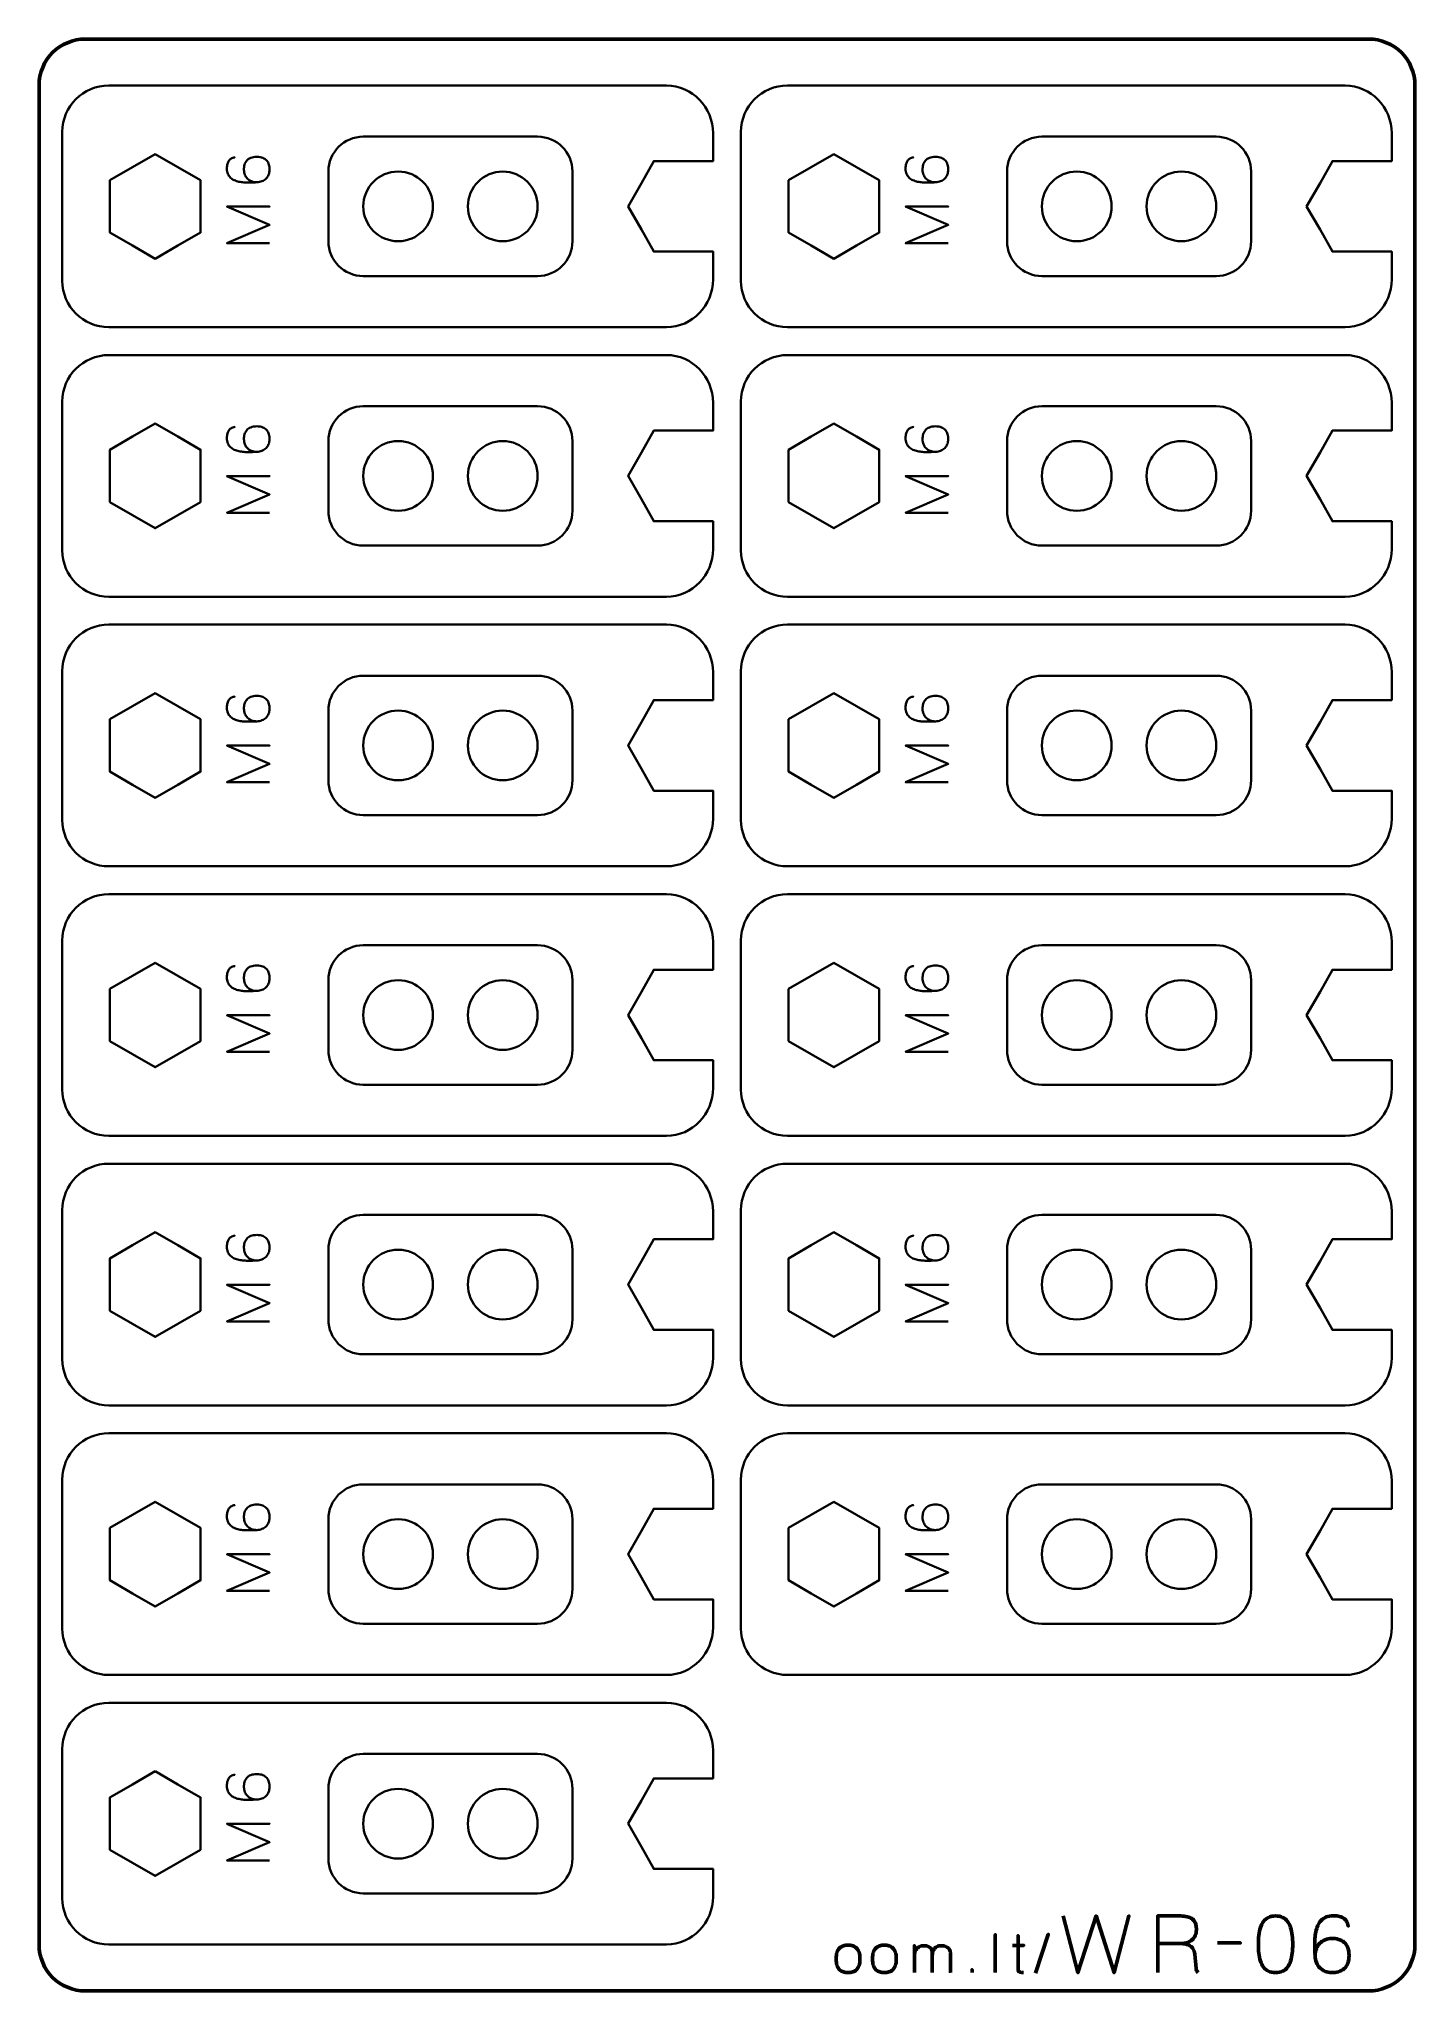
# Model space of a CAD drawing. Header units: centimetres. Extents: x -17.9 to -3.1, y -25.3 to -4.3.
import ezdxf

# ---------------------------------------------------------------- set-up
doc = ezdxf.new("R2010")
doc.units = ezdxf.units.CM
doc.header["$MEASUREMENT"] = 0
doc.layers.add('Layer 1', color=7, linetype='Continuous')

msp = doc.modelspace()

# ---------------------------------------------------------------- linework, layer by layer
at = {"layer": 'Layer 1', "color": 22, "lineweight": 53}
msp.add_open_spline([(-17.90003, -24.8499), (-17.90003, -24.8499), (-17.90003, -4.84994), (-17.90003, -4.84994), (-17.90003, -4.84994), (-17.90003, -4.57297), (-17.67694, -4.34998), (-17.39994, -4.34998), (-17.39994, -4.34998), (-17.39994, -4.34998), (-3.60007, -4.34998), (-3.60007, -4.34998), (-3.60007, -4.34998), (-3.32293, -4.34998), (-3.09997, -4.57297), (-3.09997, -4.84994), (-3.09997, -4.84994), (-3.09997, -4.84994), (-3.09997, -24.8499), (-3.09997, -24.8499), (-3.09997, -24.8499), (-3.09997, -25.1269), (-3.32293, -25.34999), (-3.60007, -25.34999), (-3.60007, -25.34999), (-3.60007, -25.34999), (-17.39994, -25.34999), (-17.39994, -25.34999), (-17.39994, -25.34999), (-17.67694, -25.34999), (-17.90003, -25.1269), (-17.90003, -24.8499)], degree=3, knots=[0, 0, 0, 0, 0.125, 0.125, 0.125, 0.125, 0.25, 0.25, 0.25, 0.25, 0.375, 0.375, 0.375, 0.375, 0.5, 0.5, 0.5, 0.5, 0.625, 0.625, 0.625, 0.625, 0.75, 0.75, 0.75, 0.75, 0.875, 0.875, 0.875, 0.875, 1, 1, 1, 1], dxfattribs=at)
at = {"layer": 'Layer 1', "color": 2, "lineweight": 35}
for points in [[(-14.14994, -7.45), (-14.14994, -7.45), (-17.15, -7.45), (-17.15, -7.45), (-17.15, -7.45), (-17.42609, -7.45), (-17.65, -7.22613), (-17.65, -6.95005), (-17.65, -6.95005), (-17.65, -6.95005), (-17.65, -5.35002), (-17.65, -5.35002), (-17.65, -5.35002), (-17.65, -5.0739), (-17.42609, -4.84999), (-17.15, -4.84999), (-17.15, -4.84999), (-17.15, -4.84999), (-14.14994, -4.84999), (-14.14994, -4.84999), (-14.14994, -4.84999), (-14.14994, -4.84999), (-11.14996, -4.84999), (-11.14996, -4.84999), (-11.14996, -4.84999), (-10.87383, -4.84999), (-10.65, -5.08639), (-10.65, -5.36247), (-10.65, -5.36247), (-10.65, -5.36247), (-10.65, -5.66248), (-10.65, -5.66248), (-10.65, -5.66248), (-10.65, -5.66248), (-10.99995, -5.66248), (-10.99995, -5.66248), (-10.99995, -5.66248), (-10.99995, -5.66248), (-11.28864, -5.66248), (-11.28864, -5.66248), (-11.28864, -5.66248), (-11.28864, -5.66248), (-11.42051, -5.89997), (-11.42051, -5.89997), (-11.42051, -5.89997), (-11.42051, -5.89997), (-11.56479, -6.15002), (-11.56479, -6.15002), (-11.56479, -6.15002), (-11.56479, -6.15002), (-11.42051, -6.39999), (-11.42051, -6.39999), (-11.42051, -6.39999), (-11.42051, -6.39999), (-11.28864, -6.63752), (-11.28864, -6.63752), (-11.28864, -6.63752), (-11.28864, -6.63752), (-10.99995, -6.63752), (-10.99995, -6.63752), (-10.99995, -6.63752), (-10.99995, -6.63752), (-10.65, -6.63752), (-10.65, -6.63752), (-10.65, -6.63752), (-10.65, -6.63752), (-10.65, -6.93752), (-10.65, -6.93752), (-10.65, -6.93752), (-10.65, -7.21361), (-10.87383, -7.45), (-11.14996, -7.45), (-11.14996, -7.45), (-11.14996, -7.45), (-14.14994, -7.45), (-14.14994, -7.45)], [(-6.84994, -7.45), (-6.84994, -7.45), (-9.85, -7.45), (-9.85, -7.45), (-9.85, -7.45), (-10.12609, -7.45), (-10.35, -7.22613), (-10.35, -6.95005), (-10.35, -6.95005), (-10.35, -6.95005), (-10.35, -5.35002), (-10.35, -5.35002), (-10.35, -5.35002), (-10.35, -5.0739), (-10.12609, -4.84999), (-9.85, -4.84999), (-9.85, -4.84999), (-9.85, -4.84999), (-6.84994, -4.84999), (-6.84994, -4.84999), (-6.84994, -4.84999), (-6.84994, -4.84999), (-3.84996, -4.84999), (-3.84996, -4.84999), (-3.84996, -4.84999), (-3.57383, -4.84999), (-3.35, -5.08639), (-3.35, -5.36247), (-3.35, -5.36247), (-3.35, -5.36247), (-3.35, -5.66248), (-3.35, -5.66248), (-3.35, -5.66248), (-3.35, -5.66248), (-3.69995, -5.66248), (-3.69995, -5.66248), (-3.69995, -5.66248), (-3.69995, -5.66248), (-3.98864, -5.66248), (-3.98864, -5.66248), (-3.98864, -5.66248), (-3.98864, -5.66248), (-4.12051, -5.89997), (-4.12051, -5.89997), (-4.12051, -5.89997), (-4.12051, -5.89997), (-4.26479, -6.15002), (-4.26479, -6.15002), (-4.26479, -6.15002), (-4.26479, -6.15002), (-4.12051, -6.39999), (-4.12051, -6.39999), (-4.12051, -6.39999), (-4.12051, -6.39999), (-3.98864, -6.63752), (-3.98864, -6.63752), (-3.98864, -6.63752), (-3.98864, -6.63752), (-3.69995, -6.63752), (-3.69995, -6.63752), (-3.69995, -6.63752), (-3.69995, -6.63752), (-3.35, -6.63752), (-3.35, -6.63752), (-3.35, -6.63752), (-3.35, -6.63752), (-3.35, -6.93752), (-3.35, -6.93752), (-3.35, -6.93752), (-3.35, -7.21361), (-3.57383, -7.45), (-3.84996, -7.45), (-3.84996, -7.45), (-3.84996, -7.45), (-6.84994, -7.45), (-6.84994, -7.45)], [(-14.14994, -10.35), (-14.14994, -10.35), (-17.15, -10.35), (-17.15, -10.35), (-17.15, -10.35), (-17.42609, -10.35), (-17.65, -10.12613), (-17.65, -9.85005), (-17.65, -9.85005), (-17.65, -9.85005), (-17.65, -8.25002), (-17.65, -8.25002), (-17.65, -8.25002), (-17.65, -7.9739), (-17.42609, -7.74999), (-17.15, -7.74999), (-17.15, -7.74999), (-17.15, -7.74999), (-14.14994, -7.74999), (-14.14994, -7.74999), (-14.14994, -7.74999), (-14.14994, -7.74999), (-11.14996, -7.74999), (-11.14996, -7.74999), (-11.14996, -7.74999), (-10.87383, -7.74999), (-10.65, -7.98639), (-10.65, -8.26247), (-10.65, -8.26247), (-10.65, -8.26247), (-10.65, -8.56248), (-10.65, -8.56248), (-10.65, -8.56248), (-10.65, -8.56248), (-10.99995, -8.56248), (-10.99995, -8.56248), (-10.99995, -8.56248), (-10.99995, -8.56248), (-11.28864, -8.56248), (-11.28864, -8.56248), (-11.28864, -8.56248), (-11.28864, -8.56248), (-11.42051, -8.79997), (-11.42051, -8.79997), (-11.42051, -8.79997), (-11.42051, -8.79997), (-11.56479, -9.05002), (-11.56479, -9.05002), (-11.56479, -9.05002), (-11.56479, -9.05002), (-11.42051, -9.29999), (-11.42051, -9.29999), (-11.42051, -9.29999), (-11.42051, -9.29999), (-11.28864, -9.53752), (-11.28864, -9.53752), (-11.28864, -9.53752), (-11.28864, -9.53752), (-10.99995, -9.53752), (-10.99995, -9.53752), (-10.99995, -9.53752), (-10.99995, -9.53752), (-10.65, -9.53752), (-10.65, -9.53752), (-10.65, -9.53752), (-10.65, -9.53752), (-10.65, -9.83752), (-10.65, -9.83752), (-10.65, -9.83752), (-10.65, -10.11361), (-10.87383, -10.35), (-11.14996, -10.35), (-11.14996, -10.35), (-11.14996, -10.35), (-14.14994, -10.35), (-14.14994, -10.35)], [(-6.84994, -10.35), (-6.84994, -10.35), (-9.85, -10.35), (-9.85, -10.35), (-9.85, -10.35), (-10.12609, -10.35), (-10.35, -10.12613), (-10.35, -9.85005), (-10.35, -9.85005), (-10.35, -9.85005), (-10.35, -8.25002), (-10.35, -8.25002), (-10.35, -8.25002), (-10.35, -7.9739), (-10.12609, -7.74999), (-9.85, -7.74999), (-9.85, -7.74999), (-9.85, -7.74999), (-6.84994, -7.74999), (-6.84994, -7.74999), (-6.84994, -7.74999), (-6.84994, -7.74999), (-3.84996, -7.74999), (-3.84996, -7.74999), (-3.84996, -7.74999), (-3.57383, -7.74999), (-3.35, -7.98639), (-3.35, -8.26247), (-3.35, -8.26247), (-3.35, -8.26247), (-3.35, -8.56248), (-3.35, -8.56248), (-3.35, -8.56248), (-3.35, -8.56248), (-3.69995, -8.56248), (-3.69995, -8.56248), (-3.69995, -8.56248), (-3.69995, -8.56248), (-3.98864, -8.56248), (-3.98864, -8.56248), (-3.98864, -8.56248), (-3.98864, -8.56248), (-4.12051, -8.79997), (-4.12051, -8.79997), (-4.12051, -8.79997), (-4.12051, -8.79997), (-4.26479, -9.05002), (-4.26479, -9.05002), (-4.26479, -9.05002), (-4.26479, -9.05002), (-4.12051, -9.29999), (-4.12051, -9.29999), (-4.12051, -9.29999), (-4.12051, -9.29999), (-3.98864, -9.53752), (-3.98864, -9.53752), (-3.98864, -9.53752), (-3.98864, -9.53752), (-3.69995, -9.53752), (-3.69995, -9.53752), (-3.69995, -9.53752), (-3.69995, -9.53752), (-3.35, -9.53752), (-3.35, -9.53752), (-3.35, -9.53752), (-3.35, -9.53752), (-3.35, -9.83752), (-3.35, -9.83752), (-3.35, -9.83752), (-3.35, -10.11361), (-3.57383, -10.35), (-3.84996, -10.35), (-3.84996, -10.35), (-3.84996, -10.35), (-6.84994, -10.35), (-6.84994, -10.35)], [(-14.14994, -13.25), (-14.14994, -13.25), (-17.15, -13.25), (-17.15, -13.25), (-17.15, -13.25), (-17.42609, -13.25), (-17.65, -13.02613), (-17.65, -12.75005), (-17.65, -12.75005), (-17.65, -12.75005), (-17.65, -11.15002), (-17.65, -11.15002), (-17.65, -11.15002), (-17.65, -10.8739), (-17.42609, -10.64999), (-17.15, -10.64999), (-17.15, -10.64999), (-17.15, -10.64999), (-14.14994, -10.64999), (-14.14994, -10.64999), (-14.14994, -10.64999), (-14.14994, -10.64999), (-11.14996, -10.64999), (-11.14996, -10.64999), (-11.14996, -10.64999), (-10.87383, -10.64999), (-10.65, -10.88639), (-10.65, -11.16247), (-10.65, -11.16247), (-10.65, -11.16247), (-10.65, -11.46248), (-10.65, -11.46248), (-10.65, -11.46248), (-10.65, -11.46248), (-10.99995, -11.46248), (-10.99995, -11.46248), (-10.99995, -11.46248), (-10.99995, -11.46248), (-11.28864, -11.46248), (-11.28864, -11.46248), (-11.28864, -11.46248), (-11.28864, -11.46248), (-11.42051, -11.69997), (-11.42051, -11.69997), (-11.42051, -11.69997), (-11.42051, -11.69997), (-11.56479, -11.95002), (-11.56479, -11.95002), (-11.56479, -11.95002), (-11.56479, -11.95002), (-11.42051, -12.19999), (-11.42051, -12.19999), (-11.42051, -12.19999), (-11.42051, -12.19999), (-11.28864, -12.43752), (-11.28864, -12.43752), (-11.28864, -12.43752), (-11.28864, -12.43752), (-10.99995, -12.43752), (-10.99995, -12.43752), (-10.99995, -12.43752), (-10.99995, -12.43752), (-10.65, -12.43752), (-10.65, -12.43752), (-10.65, -12.43752), (-10.65, -12.43752), (-10.65, -12.73752), (-10.65, -12.73752), (-10.65, -12.73752), (-10.65, -13.01361), (-10.87383, -13.25), (-11.14996, -13.25), (-11.14996, -13.25), (-11.14996, -13.25), (-14.14994, -13.25), (-14.14994, -13.25)], [(-6.84994, -13.25), (-6.84994, -13.25), (-9.85, -13.25), (-9.85, -13.25), (-9.85, -13.25), (-10.12609, -13.25), (-10.35, -13.02613), (-10.35, -12.75005), (-10.35, -12.75005), (-10.35, -12.75005), (-10.35, -11.15002), (-10.35, -11.15002), (-10.35, -11.15002), (-10.35, -10.8739), (-10.12609, -10.64999), (-9.85, -10.64999), (-9.85, -10.64999), (-9.85, -10.64999), (-6.84994, -10.64999), (-6.84994, -10.64999), (-6.84994, -10.64999), (-6.84994, -10.64999), (-3.84996, -10.64999), (-3.84996, -10.64999), (-3.84996, -10.64999), (-3.57383, -10.64999), (-3.35, -10.88639), (-3.35, -11.16247), (-3.35, -11.16247), (-3.35, -11.16247), (-3.35, -11.46248), (-3.35, -11.46248), (-3.35, -11.46248), (-3.35, -11.46248), (-3.69995, -11.46248), (-3.69995, -11.46248), (-3.69995, -11.46248), (-3.69995, -11.46248), (-3.98864, -11.46248), (-3.98864, -11.46248), (-3.98864, -11.46248), (-3.98864, -11.46248), (-4.12051, -11.69997), (-4.12051, -11.69997), (-4.12051, -11.69997), (-4.12051, -11.69997), (-4.26479, -11.95002), (-4.26479, -11.95002), (-4.26479, -11.95002), (-4.26479, -11.95002), (-4.12051, -12.19999), (-4.12051, -12.19999), (-4.12051, -12.19999), (-4.12051, -12.19999), (-3.98864, -12.43752), (-3.98864, -12.43752), (-3.98864, -12.43752), (-3.98864, -12.43752), (-3.69995, -12.43752), (-3.69995, -12.43752), (-3.69995, -12.43752), (-3.69995, -12.43752), (-3.35, -12.43752), (-3.35, -12.43752), (-3.35, -12.43752), (-3.35, -12.43752), (-3.35, -12.73752), (-3.35, -12.73752), (-3.35, -12.73752), (-3.35, -13.01361), (-3.57383, -13.25), (-3.84996, -13.25), (-3.84996, -13.25), (-3.84996, -13.25), (-6.84994, -13.25), (-6.84994, -13.25)], [(-14.14994, -16.15), (-14.14994, -16.15), (-17.15, -16.15), (-17.15, -16.15), (-17.15, -16.15), (-17.42609, -16.15), (-17.65, -15.92613), (-17.65, -15.65005), (-17.65, -15.65005), (-17.65, -15.65005), (-17.65, -14.05002), (-17.65, -14.05002), (-17.65, -14.05002), (-17.65, -13.7739), (-17.42609, -13.54999), (-17.15, -13.54999), (-17.15, -13.54999), (-17.15, -13.54999), (-14.14994, -13.54999), (-14.14994, -13.54999), (-14.14994, -13.54999), (-14.14994, -13.54999), (-11.14996, -13.54999), (-11.14996, -13.54999), (-11.14996, -13.54999), (-10.87383, -13.54999), (-10.65, -13.78639), (-10.65, -14.06247), (-10.65, -14.06247), (-10.65, -14.06247), (-10.65, -14.36248), (-10.65, -14.36248), (-10.65, -14.36248), (-10.65, -14.36248), (-10.99995, -14.36248), (-10.99995, -14.36248), (-10.99995, -14.36248), (-10.99995, -14.36248), (-11.28864, -14.36248), (-11.28864, -14.36248), (-11.28864, -14.36248), (-11.28864, -14.36248), (-11.42051, -14.59997), (-11.42051, -14.59997), (-11.42051, -14.59997), (-11.42051, -14.59997), (-11.56479, -14.85002), (-11.56479, -14.85002), (-11.56479, -14.85002), (-11.56479, -14.85002), (-11.42051, -15.09999), (-11.42051, -15.09999), (-11.42051, -15.09999), (-11.42051, -15.09999), (-11.28864, -15.33752), (-11.28864, -15.33752), (-11.28864, -15.33752), (-11.28864, -15.33752), (-10.99995, -15.33752), (-10.99995, -15.33752), (-10.99995, -15.33752), (-10.99995, -15.33752), (-10.65, -15.33752), (-10.65, -15.33752), (-10.65, -15.33752), (-10.65, -15.33752), (-10.65, -15.63752), (-10.65, -15.63752), (-10.65, -15.63752), (-10.65, -15.91361), (-10.87383, -16.15), (-11.14996, -16.15), (-11.14996, -16.15), (-11.14996, -16.15), (-14.14994, -16.15), (-14.14994, -16.15)], [(-6.84994, -16.15), (-6.84994, -16.15), (-9.85, -16.15), (-9.85, -16.15), (-9.85, -16.15), (-10.12609, -16.15), (-10.35, -15.92613), (-10.35, -15.65005), (-10.35, -15.65005), (-10.35, -15.65005), (-10.35, -14.05002), (-10.35, -14.05002), (-10.35, -14.05002), (-10.35, -13.7739), (-10.12609, -13.54999), (-9.85, -13.54999), (-9.85, -13.54999), (-9.85, -13.54999), (-6.84994, -13.54999), (-6.84994, -13.54999), (-6.84994, -13.54999), (-6.84994, -13.54999), (-3.84996, -13.54999), (-3.84996, -13.54999), (-3.84996, -13.54999), (-3.57383, -13.54999), (-3.35, -13.78639), (-3.35, -14.06247), (-3.35, -14.06247), (-3.35, -14.06247), (-3.35, -14.36248), (-3.35, -14.36248), (-3.35, -14.36248), (-3.35, -14.36248), (-3.69995, -14.36248), (-3.69995, -14.36248), (-3.69995, -14.36248), (-3.69995, -14.36248), (-3.98864, -14.36248), (-3.98864, -14.36248), (-3.98864, -14.36248), (-3.98864, -14.36248), (-4.12051, -14.59997), (-4.12051, -14.59997), (-4.12051, -14.59997), (-4.12051, -14.59997), (-4.26479, -14.85002), (-4.26479, -14.85002), (-4.26479, -14.85002), (-4.26479, -14.85002), (-4.12051, -15.09999), (-4.12051, -15.09999), (-4.12051, -15.09999), (-4.12051, -15.09999), (-3.98864, -15.33752), (-3.98864, -15.33752), (-3.98864, -15.33752), (-3.98864, -15.33752), (-3.69995, -15.33752), (-3.69995, -15.33752), (-3.69995, -15.33752), (-3.69995, -15.33752), (-3.35, -15.33752), (-3.35, -15.33752), (-3.35, -15.33752), (-3.35, -15.33752), (-3.35, -15.63752), (-3.35, -15.63752), (-3.35, -15.63752), (-3.35, -15.91361), (-3.57383, -16.15), (-3.84996, -16.15), (-3.84996, -16.15), (-3.84996, -16.15), (-6.84994, -16.15), (-6.84994, -16.15)], [(-14.14994, -19.05), (-14.14994, -19.05), (-17.15, -19.05), (-17.15, -19.05), (-17.15, -19.05), (-17.42609, -19.05), (-17.65, -18.82613), (-17.65, -18.55005), (-17.65, -18.55005), (-17.65, -18.55005), (-17.65, -16.95002), (-17.65, -16.95002), (-17.65, -16.95002), (-17.65, -16.6739), (-17.42609, -16.44999), (-17.15, -16.44999), (-17.15, -16.44999), (-17.15, -16.44999), (-14.14994, -16.44999), (-14.14994, -16.44999), (-14.14994, -16.44999), (-14.14994, -16.44999), (-11.14996, -16.44999), (-11.14996, -16.44999), (-11.14996, -16.44999), (-10.87383, -16.44999), (-10.65, -16.68639), (-10.65, -16.96247), (-10.65, -16.96247), (-10.65, -16.96247), (-10.65, -17.26248), (-10.65, -17.26248), (-10.65, -17.26248), (-10.65, -17.26248), (-10.99995, -17.26248), (-10.99995, -17.26248), (-10.99995, -17.26248), (-10.99995, -17.26248), (-11.28864, -17.26248), (-11.28864, -17.26248), (-11.28864, -17.26248), (-11.28864, -17.26248), (-11.42051, -17.49997), (-11.42051, -17.49997), (-11.42051, -17.49997), (-11.42051, -17.49997), (-11.56479, -17.75002), (-11.56479, -17.75002), (-11.56479, -17.75002), (-11.56479, -17.75002), (-11.42051, -17.99999), (-11.42051, -17.99999), (-11.42051, -17.99999), (-11.42051, -17.99999), (-11.28864, -18.23752), (-11.28864, -18.23752), (-11.28864, -18.23752), (-11.28864, -18.23752), (-10.99995, -18.23752), (-10.99995, -18.23752), (-10.99995, -18.23752), (-10.99995, -18.23752), (-10.65, -18.23752), (-10.65, -18.23752), (-10.65, -18.23752), (-10.65, -18.23752), (-10.65, -18.53752), (-10.65, -18.53752), (-10.65, -18.53752), (-10.65, -18.81361), (-10.87383, -19.05), (-11.14996, -19.05), (-11.14996, -19.05), (-11.14996, -19.05), (-14.14994, -19.05), (-14.14994, -19.05)], [(-6.84994, -19.05), (-6.84994, -19.05), (-9.85, -19.05), (-9.85, -19.05), (-9.85, -19.05), (-10.12609, -19.05), (-10.35, -18.82613), (-10.35, -18.55005), (-10.35, -18.55005), (-10.35, -18.55005), (-10.35, -16.95002), (-10.35, -16.95002), (-10.35, -16.95002), (-10.35, -16.6739), (-10.12609, -16.44999), (-9.85, -16.44999), (-9.85, -16.44999), (-9.85, -16.44999), (-6.84994, -16.44999), (-6.84994, -16.44999), (-6.84994, -16.44999), (-6.84994, -16.44999), (-3.84996, -16.44999), (-3.84996, -16.44999), (-3.84996, -16.44999), (-3.57383, -16.44999), (-3.35, -16.68639), (-3.35, -16.96247), (-3.35, -16.96247), (-3.35, -16.96247), (-3.35, -17.26248), (-3.35, -17.26248), (-3.35, -17.26248), (-3.35, -17.26248), (-3.69995, -17.26248), (-3.69995, -17.26248), (-3.69995, -17.26248), (-3.69995, -17.26248), (-3.98864, -17.26248), (-3.98864, -17.26248), (-3.98864, -17.26248), (-3.98864, -17.26248), (-4.12051, -17.49997), (-4.12051, -17.49997), (-4.12051, -17.49997), (-4.12051, -17.49997), (-4.26479, -17.75002), (-4.26479, -17.75002), (-4.26479, -17.75002), (-4.26479, -17.75002), (-4.12051, -17.99999), (-4.12051, -17.99999), (-4.12051, -17.99999), (-4.12051, -17.99999), (-3.98864, -18.23752), (-3.98864, -18.23752), (-3.98864, -18.23752), (-3.98864, -18.23752), (-3.69995, -18.23752), (-3.69995, -18.23752), (-3.69995, -18.23752), (-3.69995, -18.23752), (-3.35, -18.23752), (-3.35, -18.23752), (-3.35, -18.23752), (-3.35, -18.23752), (-3.35, -18.53752), (-3.35, -18.53752), (-3.35, -18.53752), (-3.35, -18.81361), (-3.57383, -19.05), (-3.84996, -19.05), (-3.84996, -19.05), (-3.84996, -19.05), (-6.84994, -19.05), (-6.84994, -19.05)], [(-14.14994, -21.95), (-14.14994, -21.95), (-17.15, -21.95), (-17.15, -21.95), (-17.15, -21.95), (-17.42609, -21.95), (-17.65, -21.72613), (-17.65, -21.45005), (-17.65, -21.45005), (-17.65, -21.45005), (-17.65, -19.85002), (-17.65, -19.85002), (-17.65, -19.85002), (-17.65, -19.5739), (-17.42609, -19.34999), (-17.15, -19.34999), (-17.15, -19.34999), (-17.15, -19.34999), (-14.14994, -19.34999), (-14.14994, -19.34999), (-14.14994, -19.34999), (-14.14994, -19.34999), (-11.14996, -19.34999), (-11.14996, -19.34999), (-11.14996, -19.34999), (-10.87383, -19.34999), (-10.65, -19.58639), (-10.65, -19.86247), (-10.65, -19.86247), (-10.65, -19.86247), (-10.65, -20.16248), (-10.65, -20.16248), (-10.65, -20.16248), (-10.65, -20.16248), (-10.99995, -20.16248), (-10.99995, -20.16248), (-10.99995, -20.16248), (-10.99995, -20.16248), (-11.28864, -20.16248), (-11.28864, -20.16248), (-11.28864, -20.16248), (-11.28864, -20.16248), (-11.42051, -20.39997), (-11.42051, -20.39997), (-11.42051, -20.39997), (-11.42051, -20.39997), (-11.56479, -20.65002), (-11.56479, -20.65002), (-11.56479, -20.65002), (-11.56479, -20.65002), (-11.42051, -20.89999), (-11.42051, -20.89999), (-11.42051, -20.89999), (-11.42051, -20.89999), (-11.28864, -21.13752), (-11.28864, -21.13752), (-11.28864, -21.13752), (-11.28864, -21.13752), (-10.99995, -21.13752), (-10.99995, -21.13752), (-10.99995, -21.13752), (-10.99995, -21.13752), (-10.65, -21.13752), (-10.65, -21.13752), (-10.65, -21.13752), (-10.65, -21.13752), (-10.65, -21.43752), (-10.65, -21.43752), (-10.65, -21.43752), (-10.65, -21.71361), (-10.87383, -21.95), (-11.14996, -21.95), (-11.14996, -21.95), (-11.14996, -21.95), (-14.14994, -21.95), (-14.14994, -21.95)], [(-6.84994, -21.95), (-6.84994, -21.95), (-9.85, -21.95), (-9.85, -21.95), (-9.85, -21.95), (-10.12609, -21.95), (-10.35, -21.72613), (-10.35, -21.45005), (-10.35, -21.45005), (-10.35, -21.45005), (-10.35, -19.85002), (-10.35, -19.85002), (-10.35, -19.85002), (-10.35, -19.5739), (-10.12609, -19.34999), (-9.85, -19.34999), (-9.85, -19.34999), (-9.85, -19.34999), (-6.84994, -19.34999), (-6.84994, -19.34999), (-6.84994, -19.34999), (-6.84994, -19.34999), (-3.84996, -19.34999), (-3.84996, -19.34999), (-3.84996, -19.34999), (-3.57383, -19.34999), (-3.35, -19.58639), (-3.35, -19.86247), (-3.35, -19.86247), (-3.35, -19.86247), (-3.35, -20.16248), (-3.35, -20.16248), (-3.35, -20.16248), (-3.35, -20.16248), (-3.69995, -20.16248), (-3.69995, -20.16248), (-3.69995, -20.16248), (-3.69995, -20.16248), (-3.98864, -20.16248), (-3.98864, -20.16248), (-3.98864, -20.16248), (-3.98864, -20.16248), (-4.12051, -20.39997), (-4.12051, -20.39997), (-4.12051, -20.39997), (-4.12051, -20.39997), (-4.26479, -20.65002), (-4.26479, -20.65002), (-4.26479, -20.65002), (-4.26479, -20.65002), (-4.12051, -20.89999), (-4.12051, -20.89999), (-4.12051, -20.89999), (-4.12051, -20.89999), (-3.98864, -21.13752), (-3.98864, -21.13752), (-3.98864, -21.13752), (-3.98864, -21.13752), (-3.69995, -21.13752), (-3.69995, -21.13752), (-3.69995, -21.13752), (-3.69995, -21.13752), (-3.35, -21.13752), (-3.35, -21.13752), (-3.35, -21.13752), (-3.35, -21.13752), (-3.35, -21.43752), (-3.35, -21.43752), (-3.35, -21.43752), (-3.35, -21.71361), (-3.57383, -21.95), (-3.84996, -21.95), (-3.84996, -21.95), (-3.84996, -21.95), (-6.84994, -21.95), (-6.84994, -21.95)], [(-14.14994, -24.85), (-14.14994, -24.85), (-17.15, -24.85), (-17.15, -24.85), (-17.15, -24.85), (-17.42609, -24.85), (-17.65, -24.62613), (-17.65, -24.35005), (-17.65, -24.35005), (-17.65, -24.35005), (-17.65, -22.75002), (-17.65, -22.75002), (-17.65, -22.75002), (-17.65, -22.4739), (-17.42609, -22.24999), (-17.15, -22.24999), (-17.15, -22.24999), (-17.15, -22.24999), (-14.14994, -22.24999), (-14.14994, -22.24999), (-14.14994, -22.24999), (-14.14994, -22.24999), (-11.14996, -22.24999), (-11.14996, -22.24999), (-11.14996, -22.24999), (-10.87383, -22.24999), (-10.65, -22.48639), (-10.65, -22.76247), (-10.65, -22.76247), (-10.65, -22.76247), (-10.65, -23.06248), (-10.65, -23.06248), (-10.65, -23.06248), (-10.65, -23.06248), (-10.99995, -23.06248), (-10.99995, -23.06248), (-10.99995, -23.06248), (-10.99995, -23.06248), (-11.28864, -23.06248), (-11.28864, -23.06248), (-11.28864, -23.06248), (-11.28864, -23.06248), (-11.42051, -23.29997), (-11.42051, -23.29997), (-11.42051, -23.29997), (-11.42051, -23.29997), (-11.56479, -23.55002), (-11.56479, -23.55002), (-11.56479, -23.55002), (-11.56479, -23.55002), (-11.42051, -23.79999), (-11.42051, -23.79999), (-11.42051, -23.79999), (-11.42051, -23.79999), (-11.28864, -24.03752), (-11.28864, -24.03752), (-11.28864, -24.03752), (-11.28864, -24.03752), (-10.99995, -24.03752), (-10.99995, -24.03752), (-10.99995, -24.03752), (-10.99995, -24.03752), (-10.65, -24.03752), (-10.65, -24.03752), (-10.65, -24.03752), (-10.65, -24.03752), (-10.65, -24.33752), (-10.65, -24.33752), (-10.65, -24.33752), (-10.65, -24.61361), (-10.87383, -24.85), (-11.14996, -24.85), (-11.14996, -24.85), (-11.14996, -24.85), (-14.14994, -24.85), (-14.14994, -24.85)]]:
    msp.add_open_spline(points, degree=3, knots=[0, 0, 0, 0, 0.05263158, 0.05263158, 0.05263158, 0.05263158, 0.10526316, 0.10526316, 0.10526316, 0.10526316, 0.15789474, 0.15789474, 0.15789474, 0.15789474, 0.21052632, 0.21052632, 0.21052632, 0.21052632, 0.26315789, 0.26315789, 0.26315789, 0.26315789, 0.31578947, 0.31578947, 0.31578947, 0.31578947, 0.36842105, 0.36842105, 0.36842105, 0.36842105, 0.42105263, 0.42105263, 0.42105263, 0.42105263, 0.47368421, 0.47368421, 0.47368421, 0.47368421, 0.52631579, 0.52631579, 0.52631579, 0.52631579, 0.57894737, 0.57894737, 0.57894737, 0.57894737, 0.63157895, 0.63157895, 0.63157895, 0.63157895, 0.68421053, 0.68421053, 0.68421053, 0.68421053, 0.73684211, 0.73684211, 0.73684211, 0.73684211, 0.78947368, 0.78947368, 0.78947368, 0.78947368, 0.84210526, 0.84210526, 0.84210526, 0.84210526, 0.89473684, 0.89473684, 0.89473684, 0.89473684, 0.94736842, 0.94736842, 0.94736842, 0.94736842, 1, 1, 1, 1], dxfattribs=at)
at = {"layer": 'Layer 1', "color": 30, "lineweight": 35}
for points, knots in [([(-12.53749, -6.9), (-12.33049, -6.9), (-12.16249, -6.732), (-12.16249, -6.525), (-12.16249, -6.525), (-12.16249, -6.525), (-12.16249, -5.775), (-12.16249, -5.775), (-12.16249, -5.775), (-12.16249, -5.568), (-12.33049, -5.4), (-12.53749, -5.4), (-12.53749, -5.4), (-12.53749, -5.4), (-14.41249, -5.4), (-14.41249, -5.4), (-14.41249, -5.4), (-14.61949, -5.4), (-14.78749, -5.568), (-14.78749, -5.775), (-14.78749, -5.775), (-14.78749, -5.775), (-14.78749, -6.525), (-14.78749, -6.525), (-14.78749, -6.525), (-14.78749, -6.732), (-14.61949, -6.9), (-14.41249, -6.9), (-14.41249, -6.9), (-14.41249, -6.9), (-12.53749, -6.9), (-12.53749, -6.9)], [0, 0, 0, 0, 0.125, 0.125, 0.125, 0.125, 0.25, 0.25, 0.25, 0.25, 0.375, 0.375, 0.375, 0.375, 0.5, 0.5, 0.5, 0.5, 0.625, 0.625, 0.625, 0.625, 0.75, 0.75, 0.75, 0.75, 0.875, 0.875, 0.875, 0.875, 1, 1, 1, 1]), ([(-5.23749, -6.9), (-5.03049, -6.9), (-4.86249, -6.732), (-4.86249, -6.525), (-4.86249, -6.525), (-4.86249, -6.525), (-4.86249, -5.775), (-4.86249, -5.775), (-4.86249, -5.775), (-4.86249, -5.568), (-5.03049, -5.4), (-5.23749, -5.4), (-5.23749, -5.4), (-5.23749, -5.4), (-7.11249, -5.4), (-7.11249, -5.4), (-7.11249, -5.4), (-7.31949, -5.4), (-7.48749, -5.568), (-7.48749, -5.775), (-7.48749, -5.775), (-7.48749, -5.775), (-7.48749, -6.525), (-7.48749, -6.525), (-7.48749, -6.525), (-7.48749, -6.732), (-7.31949, -6.9), (-7.11249, -6.9), (-7.11249, -6.9), (-7.11249, -6.9), (-5.23749, -6.9), (-5.23749, -6.9)], [0, 0, 0, 0, 0.125, 0.125, 0.125, 0.125, 0.25, 0.25, 0.25, 0.25, 0.375, 0.375, 0.375, 0.375, 0.5, 0.5, 0.5, 0.5, 0.625, 0.625, 0.625, 0.625, 0.75, 0.75, 0.75, 0.75, 0.875, 0.875, 0.875, 0.875, 1, 1, 1, 1]), ([(-15.55829, -5.89093), (-15.57903, -5.89083), (-15.59776, -5.88744), (-15.61459, -5.88067), (-15.61459, -5.88067), (-15.63152, -5.874), (-15.64602, -5.86458), (-15.65809, -5.85241), (-15.65809, -5.85241), (-15.67026, -5.84035), (-15.67957, -5.82606), (-15.68613, -5.80976), (-15.68613, -5.80976), (-15.69269, -5.79346), (-15.69597, -5.77558), (-15.69608, -5.75631), (-15.69608, -5.75631), (-15.69619, -5.73695), (-15.69375, -5.71885), (-15.68888, -5.70202), (-15.68888, -5.70202), (-15.68412, -5.68519), (-15.67629, -5.67048), (-15.66549, -5.65768), (-15.66549, -5.65768), (-15.65481, -5.64487), (-15.64062, -5.63482), (-15.62295, -5.62762), (-15.62295, -5.62762), (-15.60528, -5.62042), (-15.58379, -5.61672), (-15.55829, -5.61661), (-15.55829, -5.61661), (-15.53278, -5.61672), (-15.5113, -5.62042), (-15.49362, -5.62762), (-15.49362, -5.62762), (-15.47595, -5.63482), (-15.46177, -5.64487), (-15.45108, -5.65768), (-15.45108, -5.65768), (-15.44028, -5.67048), (-15.43245, -5.68519), (-15.42769, -5.70202), (-15.42769, -5.70202), (-15.42282, -5.71885), (-15.42038, -5.73695), (-15.42049, -5.75631), (-15.42049, -5.75631), (-15.4206, -5.77558), (-15.42388, -5.79325), (-15.43044, -5.80944), (-15.43044, -5.80944), (-15.437, -5.82553), (-15.44631, -5.8395), (-15.45838, -5.85146), (-15.45838, -5.85146), (-15.47055, -5.86342), (-15.48505, -5.87284), (-15.50188, -5.87961), (-15.50188, -5.87961), (-15.51881, -5.88649), (-15.53754, -5.89019), (-15.55829, -5.89093), (-15.55829, -5.89093), (-15.56876, -5.89136), (-15.58125, -5.89189), (-15.59575, -5.89263), (-15.59575, -5.89263), (-15.61036, -5.89337), (-15.62623, -5.89379), (-15.64327, -5.8939), (-15.64327, -5.8939), (-15.66041, -5.894), (-15.67809, -5.89347), (-15.69619, -5.8921), (-15.69619, -5.8921), (-15.71439, -5.89083), (-15.73228, -5.88829), (-15.74984, -5.88458), (-15.74984, -5.88458), (-15.76752, -5.88088), (-15.78413, -5.87559), (-15.79969, -5.8686), (-15.79969, -5.8686), (-15.81525, -5.86162), (-15.82901, -5.85262), (-15.84097, -5.84151), (-15.84097, -5.84151), (-15.85293, -5.83029), (-15.86234, -5.81664), (-15.86922, -5.80045), (-15.86922, -5.80045), (-15.876, -5.78425), (-15.87949, -5.7651), (-15.8796, -5.74298), (-15.8796, -5.74298), (-15.87949, -5.72372), (-15.87758, -5.70742), (-15.87388, -5.69387), (-15.87388, -5.69387), (-15.87018, -5.68033), (-15.8652, -5.66921), (-15.85906, -5.66032), (-15.85906, -5.66032), (-15.85282, -5.65154), (-15.84605, -5.64455), (-15.83853, -5.63947), (-15.83853, -5.63947), (-15.83112, -5.63439), (-15.82361, -5.63058), (-15.8161, -5.62826), (-15.8161, -5.62826), (-15.80858, -5.62582), (-15.8016, -5.62423), (-15.79514, -5.6236), (-15.79514, -5.6236), (-15.8016, -5.62423), (-15.80858, -5.62582), (-15.8161, -5.62826), (-15.8161, -5.62826), (-15.82361, -5.63058), (-15.83112, -5.63439), (-15.83853, -5.63947), (-15.83853, -5.63947), (-15.84605, -5.64455), (-15.85282, -5.65154), (-15.85906, -5.66032), (-15.85906, -5.66032), (-15.8652, -5.66921), (-15.87018, -5.68033), (-15.87388, -5.69387), (-15.87388, -5.69387), (-15.87758, -5.70742), (-15.87949, -5.72372), (-15.8796, -5.74298), (-15.8796, -5.74298), (-15.87949, -5.7651), (-15.876, -5.78425), (-15.86922, -5.80045), (-15.86922, -5.80045), (-15.86234, -5.81664), (-15.85293, -5.83029), (-15.84097, -5.84151), (-15.84097, -5.84151), (-15.82901, -5.85262), (-15.81525, -5.86162), (-15.79969, -5.8686), (-15.79969, -5.8686), (-15.78413, -5.87559), (-15.76752, -5.88088), (-15.74984, -5.88458), (-15.74984, -5.88458), (-15.73228, -5.88829), (-15.71439, -5.89083), (-15.69619, -5.8921), (-15.69619, -5.8921), (-15.67809, -5.89347), (-15.66041, -5.894), (-15.64327, -5.8939), (-15.64327, -5.8939), (-15.62623, -5.89379), (-15.61036, -5.89337), (-15.59575, -5.89263), (-15.59575, -5.89263), (-15.58125, -5.89189), (-15.56876, -5.89136), (-15.55829, -5.89093), (-15.55829, -5.89093), (-15.53754, -5.89019), (-15.51881, -5.88649), (-15.50188, -5.87961), (-15.50188, -5.87961), (-15.48505, -5.87284), (-15.47055, -5.86342), (-15.45838, -5.85146), (-15.45838, -5.85146), (-15.44631, -5.8395), (-15.437, -5.82553), (-15.43044, -5.80944), (-15.43044, -5.80944), (-15.42388, -5.79325), (-15.4206, -5.77558), (-15.42049, -5.75631), (-15.42049, -5.75631), (-15.42038, -5.73695), (-15.42282, -5.71885), (-15.42769, -5.70202), (-15.42769, -5.70202), (-15.43245, -5.68519), (-15.44028, -5.67048), (-15.45108, -5.65768), (-15.45108, -5.65768), (-15.46177, -5.64487), (-15.47595, -5.63482), (-15.49362, -5.62762), (-15.49362, -5.62762), (-15.5113, -5.62042), (-15.53278, -5.61672), (-15.55829, -5.61661), (-15.55829, -5.61661), (-15.58379, -5.61672), (-15.60528, -5.62042), (-15.62295, -5.62762), (-15.62295, -5.62762), (-15.64062, -5.63482), (-15.65481, -5.64487), (-15.66549, -5.65768), (-15.66549, -5.65768), (-15.67629, -5.67048), (-15.68412, -5.68519), (-15.68888, -5.70202), (-15.68888, -5.70202), (-15.69375, -5.71885), (-15.69619, -5.73695), (-15.69608, -5.75631), (-15.69608, -5.75631), (-15.69597, -5.77558), (-15.69269, -5.79346), (-15.68613, -5.80976), (-15.68613, -5.80976), (-15.67957, -5.82606), (-15.67026, -5.84035), (-15.65809, -5.85241), (-15.65809, -5.85241), (-15.64602, -5.86458), (-15.63152, -5.874), (-15.61459, -5.88067), (-15.61459, -5.88067), (-15.59776, -5.88744), (-15.57903, -5.89083), (-15.55829, -5.89093)], [0, 0, 0, 0, 0.01724138, 0.01724138, 0.01724138, 0.01724138, 0.03448276, 0.03448276, 0.03448276, 0.03448276, 0.05172414, 0.05172414, 0.05172414, 0.05172414, 0.06896552, 0.06896552, 0.06896552, 0.06896552, 0.0862069, 0.0862069, 0.0862069, 0.0862069, 0.10344828, 0.10344828, 0.10344828, 0.10344828, 0.12068966, 0.12068966, 0.12068966, 0.12068966, 0.13793103, 0.13793103, 0.13793103, 0.13793103, 0.15517241, 0.15517241, 0.15517241, 0.15517241, 0.17241379, 0.17241379, 0.17241379, 0.17241379, 0.18965517, 0.18965517, 0.18965517, 0.18965517, 0.20689655, 0.20689655, 0.20689655, 0.20689655, 0.22413793, 0.22413793, 0.22413793, 0.22413793, 0.24137931, 0.24137931, 0.24137931, 0.24137931, 0.25862069, 0.25862069, 0.25862069, 0.25862069, 0.27586207, 0.27586207, 0.27586207, 0.27586207, 0.29310345, 0.29310345, 0.29310345, 0.29310345, 0.31034483, 0.31034483, 0.31034483, 0.31034483, 0.32758621, 0.32758621, 0.32758621, 0.32758621, 0.34482759, 0.34482759, 0.34482759, 0.34482759, 0.36206897, 0.36206897, 0.36206897, 0.36206897, 0.37931034, 0.37931034, 0.37931034, 0.37931034, 0.39655172, 0.39655172, 0.39655172, 0.39655172, 0.4137931, 0.4137931, 0.4137931, 0.4137931, 0.43103448, 0.43103448, 0.43103448, 0.43103448, 0.44827586, 0.44827586, 0.44827586, 0.44827586, 0.46551724, 0.46551724, 0.46551724, 0.46551724, 0.48275862, 0.48275862, 0.48275862, 0.48275862, 0.5, 0.5, 0.5, 0.5, 0.51724138, 0.51724138, 0.51724138, 0.51724138, 0.53448276, 0.53448276, 0.53448276, 0.53448276, 0.55172414, 0.55172414, 0.55172414, 0.55172414, 0.56896552, 0.56896552, 0.56896552, 0.56896552, 0.5862069, 0.5862069, 0.5862069, 0.5862069, 0.60344828, 0.60344828, 0.60344828, 0.60344828, 0.62068966, 0.62068966, 0.62068966, 0.62068966, 0.63793103, 0.63793103, 0.63793103, 0.63793103, 0.65517241, 0.65517241, 0.65517241, 0.65517241, 0.67241379, 0.67241379, 0.67241379, 0.67241379, 0.68965517, 0.68965517, 0.68965517, 0.68965517, 0.70689655, 0.70689655, 0.70689655, 0.70689655, 0.72413793, 0.72413793, 0.72413793, 0.72413793, 0.74137931, 0.74137931, 0.74137931, 0.74137931, 0.75862069, 0.75862069, 0.75862069, 0.75862069, 0.77586207, 0.77586207, 0.77586207, 0.77586207, 0.79310345, 0.79310345, 0.79310345, 0.79310345, 0.81034483, 0.81034483, 0.81034483, 0.81034483, 0.82758621, 0.82758621, 0.82758621, 0.82758621, 0.84482759, 0.84482759, 0.84482759, 0.84482759, 0.86206897, 0.86206897, 0.86206897, 0.86206897, 0.87931034, 0.87931034, 0.87931034, 0.87931034, 0.89655172, 0.89655172, 0.89655172, 0.89655172, 0.9137931, 0.9137931, 0.9137931, 0.9137931, 0.93103448, 0.93103448, 0.93103448, 0.93103448, 0.94827586, 0.94827586, 0.94827586, 0.94827586, 0.96551724, 0.96551724, 0.96551724, 0.96551724, 0.98275862, 0.98275862, 0.98275862, 0.98275862, 1, 1, 1, 1]), ([(-8.25829, -5.89093), (-8.27903, -5.89083), (-8.29776, -5.88744), (-8.31459, -5.88067), (-8.31459, -5.88067), (-8.33152, -5.874), (-8.34602, -5.86458), (-8.35809, -5.85241), (-8.35809, -5.85241), (-8.37026, -5.84035), (-8.37957, -5.82606), (-8.38613, -5.80976), (-8.38613, -5.80976), (-8.39269, -5.79346), (-8.39597, -5.77558), (-8.39608, -5.75631), (-8.39608, -5.75631), (-8.39619, -5.73695), (-8.39375, -5.71885), (-8.38888, -5.70202), (-8.38888, -5.70202), (-8.38412, -5.68519), (-8.37629, -5.67048), (-8.36549, -5.65768), (-8.36549, -5.65768), (-8.35481, -5.64487), (-8.34062, -5.63482), (-8.32295, -5.62762), (-8.32295, -5.62762), (-8.30528, -5.62042), (-8.28379, -5.61672), (-8.25829, -5.61661), (-8.25829, -5.61661), (-8.23278, -5.61672), (-8.2113, -5.62042), (-8.19362, -5.62762), (-8.19362, -5.62762), (-8.17595, -5.63482), (-8.16177, -5.64487), (-8.15108, -5.65768), (-8.15108, -5.65768), (-8.14028, -5.67048), (-8.13245, -5.68519), (-8.12769, -5.70202), (-8.12769, -5.70202), (-8.12282, -5.71885), (-8.12038, -5.73695), (-8.12049, -5.75631), (-8.12049, -5.75631), (-8.1206, -5.77558), (-8.12388, -5.79325), (-8.13044, -5.80944), (-8.13044, -5.80944), (-8.137, -5.82553), (-8.14631, -5.8395), (-8.15838, -5.85146), (-8.15838, -5.85146), (-8.17055, -5.86342), (-8.18505, -5.87284), (-8.20188, -5.87961), (-8.20188, -5.87961), (-8.21881, -5.88649), (-8.23754, -5.89019), (-8.25829, -5.89093), (-8.25829, -5.89093), (-8.26876, -5.89136), (-8.28125, -5.89189), (-8.29575, -5.89263), (-8.29575, -5.89263), (-8.31036, -5.89337), (-8.32623, -5.89379), (-8.34327, -5.8939), (-8.34327, -5.8939), (-8.36041, -5.894), (-8.37809, -5.89347), (-8.39619, -5.8921), (-8.39619, -5.8921), (-8.41439, -5.89083), (-8.43228, -5.88829), (-8.44984, -5.88458), (-8.44984, -5.88458), (-8.46752, -5.88088), (-8.48413, -5.87559), (-8.49969, -5.8686), (-8.49969, -5.8686), (-8.51525, -5.86162), (-8.52901, -5.85262), (-8.54097, -5.84151), (-8.54097, -5.84151), (-8.55293, -5.83029), (-8.56234, -5.81664), (-8.56922, -5.80045), (-8.56922, -5.80045), (-8.576, -5.78425), (-8.57949, -5.7651), (-8.5796, -5.74298), (-8.5796, -5.74298), (-8.57949, -5.72372), (-8.57758, -5.70742), (-8.57388, -5.69387), (-8.57388, -5.69387), (-8.57018, -5.68033), (-8.5652, -5.66921), (-8.55906, -5.66032), (-8.55906, -5.66032), (-8.55282, -5.65154), (-8.54605, -5.64455), (-8.53853, -5.63947), (-8.53853, -5.63947), (-8.53112, -5.63439), (-8.52361, -5.63058), (-8.5161, -5.62826), (-8.5161, -5.62826), (-8.50858, -5.62582), (-8.5016, -5.62423), (-8.49514, -5.6236), (-8.49514, -5.6236), (-8.5016, -5.62423), (-8.50858, -5.62582), (-8.5161, -5.62826), (-8.5161, -5.62826), (-8.52361, -5.63058), (-8.53112, -5.63439), (-8.53853, -5.63947), (-8.53853, -5.63947), (-8.54605, -5.64455), (-8.55282, -5.65154), (-8.55906, -5.66032), (-8.55906, -5.66032), (-8.5652, -5.66921), (-8.57018, -5.68033), (-8.57388, -5.69387), (-8.57388, -5.69387), (-8.57758, -5.70742), (-8.57949, -5.72372), (-8.5796, -5.74298), (-8.5796, -5.74298), (-8.57949, -5.7651), (-8.576, -5.78425), (-8.56922, -5.80045), (-8.56922, -5.80045), (-8.56234, -5.81664), (-8.55293, -5.83029), (-8.54097, -5.84151), (-8.54097, -5.84151), (-8.52901, -5.85262), (-8.51525, -5.86162), (-8.49969, -5.8686), (-8.49969, -5.8686), (-8.48413, -5.87559), (-8.46752, -5.88088), (-8.44984, -5.88458), (-8.44984, -5.88458), (-8.43228, -5.88829), (-8.41439, -5.89083), (-8.39619, -5.8921), (-8.39619, -5.8921), (-8.37809, -5.89347), (-8.36041, -5.894), (-8.34327, -5.8939), (-8.34327, -5.8939), (-8.32623, -5.89379), (-8.31036, -5.89337), (-8.29575, -5.89263), (-8.29575, -5.89263), (-8.28125, -5.89189), (-8.26876, -5.89136), (-8.25829, -5.89093), (-8.25829, -5.89093), (-8.23754, -5.89019), (-8.21881, -5.88649), (-8.20188, -5.87961), (-8.20188, -5.87961), (-8.18505, -5.87284), (-8.17055, -5.86342), (-8.15838, -5.85146), (-8.15838, -5.85146), (-8.14631, -5.8395), (-8.137, -5.82553), (-8.13044, -5.80944), (-8.13044, -5.80944), (-8.12388, -5.79325), (-8.1206, -5.77558), (-8.12049, -5.75631), (-8.12049, -5.75631), (-8.12038, -5.73695), (-8.12282, -5.71885), (-8.12769, -5.70202), (-8.12769, -5.70202), (-8.13245, -5.68519), (-8.14028, -5.67048), (-8.15108, -5.65768), (-8.15108, -5.65768), (-8.16177, -5.64487), (-8.17595, -5.63482), (-8.19362, -5.62762), (-8.19362, -5.62762), (-8.2113, -5.62042), (-8.23278, -5.61672), (-8.25829, -5.61661), (-8.25829, -5.61661), (-8.28379, -5.61672), (-8.30528, -5.62042), (-8.32295, -5.62762), (-8.32295, -5.62762), (-8.34062, -5.63482), (-8.35481, -5.64487), (-8.36549, -5.65768), (-8.36549, -5.65768), (-8.37629, -5.67048), (-8.38412, -5.68519), (-8.38888, -5.70202), (-8.38888, -5.70202), (-8.39375, -5.71885), (-8.39619, -5.73695), (-8.39608, -5.75631), (-8.39608, -5.75631), (-8.39597, -5.77558), (-8.39269, -5.79346), (-8.38613, -5.80976), (-8.38613, -5.80976), (-8.37957, -5.82606), (-8.37026, -5.84035), (-8.35809, -5.85241), (-8.35809, -5.85241), (-8.34602, -5.86458), (-8.33152, -5.874), (-8.31459, -5.88067), (-8.31459, -5.88067), (-8.29776, -5.88744), (-8.27903, -5.89083), (-8.25829, -5.89093)], [0, 0, 0, 0, 0.01724138, 0.01724138, 0.01724138, 0.01724138, 0.03448276, 0.03448276, 0.03448276, 0.03448276, 0.05172414, 0.05172414, 0.05172414, 0.05172414, 0.06896552, 0.06896552, 0.06896552, 0.06896552, 0.0862069, 0.0862069, 0.0862069, 0.0862069, 0.10344828, 0.10344828, 0.10344828, 0.10344828, 0.12068966, 0.12068966, 0.12068966, 0.12068966, 0.13793103, 0.13793103, 0.13793103, 0.13793103, 0.15517241, 0.15517241, 0.15517241, 0.15517241, 0.17241379, 0.17241379, 0.17241379, 0.17241379, 0.18965517, 0.18965517, 0.18965517, 0.18965517, 0.20689655, 0.20689655, 0.20689655, 0.20689655, 0.22413793, 0.22413793, 0.22413793, 0.22413793, 0.24137931, 0.24137931, 0.24137931, 0.24137931, 0.25862069, 0.25862069, 0.25862069, 0.25862069, 0.27586207, 0.27586207, 0.27586207, 0.27586207, 0.29310345, 0.29310345, 0.29310345, 0.29310345, 0.31034483, 0.31034483, 0.31034483, 0.31034483, 0.32758621, 0.32758621, 0.32758621, 0.32758621, 0.34482759, 0.34482759, 0.34482759, 0.34482759, 0.36206897, 0.36206897, 0.36206897, 0.36206897, 0.37931034, 0.37931034, 0.37931034, 0.37931034, 0.39655172, 0.39655172, 0.39655172, 0.39655172, 0.4137931, 0.4137931, 0.4137931, 0.4137931, 0.43103448, 0.43103448, 0.43103448, 0.43103448, 0.44827586, 0.44827586, 0.44827586, 0.44827586, 0.46551724, 0.46551724, 0.46551724, 0.46551724, 0.48275862, 0.48275862, 0.48275862, 0.48275862, 0.5, 0.5, 0.5, 0.5, 0.51724138, 0.51724138, 0.51724138, 0.51724138, 0.53448276, 0.53448276, 0.53448276, 0.53448276, 0.55172414, 0.55172414, 0.55172414, 0.55172414, 0.56896552, 0.56896552, 0.56896552, 0.56896552, 0.5862069, 0.5862069, 0.5862069, 0.5862069, 0.60344828, 0.60344828, 0.60344828, 0.60344828, 0.62068966, 0.62068966, 0.62068966, 0.62068966, 0.63793103, 0.63793103, 0.63793103, 0.63793103, 0.65517241, 0.65517241, 0.65517241, 0.65517241, 0.67241379, 0.67241379, 0.67241379, 0.67241379, 0.68965517, 0.68965517, 0.68965517, 0.68965517, 0.70689655, 0.70689655, 0.70689655, 0.70689655, 0.72413793, 0.72413793, 0.72413793, 0.72413793, 0.74137931, 0.74137931, 0.74137931, 0.74137931, 0.75862069, 0.75862069, 0.75862069, 0.75862069, 0.77586207, 0.77586207, 0.77586207, 0.77586207, 0.79310345, 0.79310345, 0.79310345, 0.79310345, 0.81034483, 0.81034483, 0.81034483, 0.81034483, 0.82758621, 0.82758621, 0.82758621, 0.82758621, 0.84482759, 0.84482759, 0.84482759, 0.84482759, 0.86206897, 0.86206897, 0.86206897, 0.86206897, 0.87931034, 0.87931034, 0.87931034, 0.87931034, 0.89655172, 0.89655172, 0.89655172, 0.89655172, 0.9137931, 0.9137931, 0.9137931, 0.9137931, 0.93103448, 0.93103448, 0.93103448, 0.93103448, 0.94827586, 0.94827586, 0.94827586, 0.94827586, 0.96551724, 0.96551724, 0.96551724, 0.96551724, 0.98275862, 0.98275862, 0.98275862, 0.98275862, 1, 1, 1, 1]), ([(-15.42049, -6.54626), (-15.42049, -6.54626), (-15.87833, -6.54626), (-15.87833, -6.54626), (-15.87833, -6.54626), (-15.87833, -6.54626), (-15.42049, -6.34941), (-15.42049, -6.34941), (-15.42049, -6.34941), (-15.42049, -6.34941), (-15.87833, -6.15192), (-15.87833, -6.15192), (-15.87833, -6.15192), (-15.87833, -6.15192), (-15.42049, -6.15192), (-15.42049, -6.15192), (-15.42049, -6.15192), (-15.42049, -6.15192), (-15.87833, -6.15192), (-15.87833, -6.15192), (-15.87833, -6.15192), (-15.87833, -6.15192), (-15.42049, -6.34941), (-15.42049, -6.34941), (-15.42049, -6.34941), (-15.42049, -6.34941), (-15.87833, -6.54626), (-15.87833, -6.54626), (-15.87833, -6.54626), (-15.87833, -6.54626), (-15.42049, -6.54626), (-15.42049, -6.54626)], [0, 0, 0, 0, 0.125, 0.125, 0.125, 0.125, 0.25, 0.25, 0.25, 0.25, 0.375, 0.375, 0.375, 0.375, 0.5, 0.5, 0.5, 0.5, 0.625, 0.625, 0.625, 0.625, 0.75, 0.75, 0.75, 0.75, 0.875, 0.875, 0.875, 0.875, 1, 1, 1, 1]), ([(-8.12049, -6.54626), (-8.12049, -6.54626), (-8.57833, -6.54626), (-8.57833, -6.54626), (-8.57833, -6.54626), (-8.57833, -6.54626), (-8.12049, -6.34941), (-8.12049, -6.34941), (-8.12049, -6.34941), (-8.12049, -6.34941), (-8.57833, -6.15192), (-8.57833, -6.15192), (-8.57833, -6.15192), (-8.57833, -6.15192), (-8.12049, -6.15192), (-8.12049, -6.15192), (-8.12049, -6.15192), (-8.12049, -6.15192), (-8.57833, -6.15192), (-8.57833, -6.15192), (-8.57833, -6.15192), (-8.57833, -6.15192), (-8.12049, -6.34941), (-8.12049, -6.34941), (-8.12049, -6.34941), (-8.12049, -6.34941), (-8.57833, -6.54626), (-8.57833, -6.54626), (-8.57833, -6.54626), (-8.57833, -6.54626), (-8.12049, -6.54626), (-8.12049, -6.54626)], [0, 0, 0, 0, 0.125, 0.125, 0.125, 0.125, 0.25, 0.25, 0.25, 0.25, 0.375, 0.375, 0.375, 0.375, 0.5, 0.5, 0.5, 0.5, 0.625, 0.625, 0.625, 0.625, 0.75, 0.75, 0.75, 0.75, 0.875, 0.875, 0.875, 0.875, 1, 1, 1, 1]), ([(-12.53749, -9.8), (-12.33049, -9.8), (-12.16249, -9.632), (-12.16249, -9.425), (-12.16249, -9.425), (-12.16249, -9.425), (-12.16249, -8.675), (-12.16249, -8.675), (-12.16249, -8.675), (-12.16249, -8.468), (-12.33049, -8.3), (-12.53749, -8.3), (-12.53749, -8.3), (-12.53749, -8.3), (-14.41249, -8.3), (-14.41249, -8.3), (-14.41249, -8.3), (-14.61949, -8.3), (-14.78749, -8.468), (-14.78749, -8.675), (-14.78749, -8.675), (-14.78749, -8.675), (-14.78749, -9.425), (-14.78749, -9.425), (-14.78749, -9.425), (-14.78749, -9.632), (-14.61949, -9.8), (-14.41249, -9.8), (-14.41249, -9.8), (-14.41249, -9.8), (-12.53749, -9.8), (-12.53749, -9.8)], [0, 0, 0, 0, 0.125, 0.125, 0.125, 0.125, 0.25, 0.25, 0.25, 0.25, 0.375, 0.375, 0.375, 0.375, 0.5, 0.5, 0.5, 0.5, 0.625, 0.625, 0.625, 0.625, 0.75, 0.75, 0.75, 0.75, 0.875, 0.875, 0.875, 0.875, 1, 1, 1, 1]), ([(-5.23749, -9.8), (-5.03049, -9.8), (-4.86249, -9.632), (-4.86249, -9.425), (-4.86249, -9.425), (-4.86249, -9.425), (-4.86249, -8.675), (-4.86249, -8.675), (-4.86249, -8.675), (-4.86249, -8.468), (-5.03049, -8.3), (-5.23749, -8.3), (-5.23749, -8.3), (-5.23749, -8.3), (-7.11249, -8.3), (-7.11249, -8.3), (-7.11249, -8.3), (-7.31949, -8.3), (-7.48749, -8.468), (-7.48749, -8.675), (-7.48749, -8.675), (-7.48749, -8.675), (-7.48749, -9.425), (-7.48749, -9.425), (-7.48749, -9.425), (-7.48749, -9.632), (-7.31949, -9.8), (-7.11249, -9.8), (-7.11249, -9.8), (-7.11249, -9.8), (-5.23749, -9.8), (-5.23749, -9.8)], [0, 0, 0, 0, 0.125, 0.125, 0.125, 0.125, 0.25, 0.25, 0.25, 0.25, 0.375, 0.375, 0.375, 0.375, 0.5, 0.5, 0.5, 0.5, 0.625, 0.625, 0.625, 0.625, 0.75, 0.75, 0.75, 0.75, 0.875, 0.875, 0.875, 0.875, 1, 1, 1, 1]), ([(-15.55829, -8.79093), (-15.57903, -8.79083), (-15.59776, -8.78744), (-15.61459, -8.78067), (-15.61459, -8.78067), (-15.63152, -8.774), (-15.64602, -8.76458), (-15.65809, -8.75241), (-15.65809, -8.75241), (-15.67026, -8.74035), (-15.67957, -8.72606), (-15.68613, -8.70976), (-15.68613, -8.70976), (-15.69269, -8.69346), (-15.69597, -8.67558), (-15.69608, -8.65631), (-15.69608, -8.65631), (-15.69619, -8.63695), (-15.69375, -8.61885), (-15.68888, -8.60202), (-15.68888, -8.60202), (-15.68412, -8.58519), (-15.67629, -8.57048), (-15.66549, -8.55768), (-15.66549, -8.55768), (-15.65481, -8.54487), (-15.64062, -8.53482), (-15.62295, -8.52762), (-15.62295, -8.52762), (-15.60528, -8.52042), (-15.58379, -8.51672), (-15.55829, -8.51661), (-15.55829, -8.51661), (-15.53278, -8.51672), (-15.5113, -8.52042), (-15.49362, -8.52762), (-15.49362, -8.52762), (-15.47595, -8.53482), (-15.46177, -8.54487), (-15.45108, -8.55768), (-15.45108, -8.55768), (-15.44028, -8.57048), (-15.43245, -8.58519), (-15.42769, -8.60202), (-15.42769, -8.60202), (-15.42282, -8.61885), (-15.42038, -8.63695), (-15.42049, -8.65631), (-15.42049, -8.65631), (-15.4206, -8.67558), (-15.42388, -8.69325), (-15.43044, -8.70944), (-15.43044, -8.70944), (-15.437, -8.72553), (-15.44631, -8.7395), (-15.45838, -8.75146), (-15.45838, -8.75146), (-15.47055, -8.76342), (-15.48505, -8.77284), (-15.50188, -8.77961), (-15.50188, -8.77961), (-15.51881, -8.78649), (-15.53754, -8.79019), (-15.55829, -8.79093), (-15.55829, -8.79093), (-15.56876, -8.79136), (-15.58125, -8.79189), (-15.59575, -8.79263), (-15.59575, -8.79263), (-15.61036, -8.79337), (-15.62623, -8.79379), (-15.64327, -8.7939), (-15.64327, -8.7939), (-15.66041, -8.794), (-15.67809, -8.79347), (-15.69619, -8.7921), (-15.69619, -8.7921), (-15.71439, -8.79083), (-15.73228, -8.78829), (-15.74984, -8.78458), (-15.74984, -8.78458), (-15.76752, -8.78088), (-15.78413, -8.77559), (-15.79969, -8.7686), (-15.79969, -8.7686), (-15.81525, -8.76162), (-15.82901, -8.75262), (-15.84097, -8.74151), (-15.84097, -8.74151), (-15.85293, -8.73029), (-15.86234, -8.71664), (-15.86922, -8.70045), (-15.86922, -8.70045), (-15.876, -8.68425), (-15.87949, -8.6651), (-15.8796, -8.64298), (-15.8796, -8.64298), (-15.87949, -8.62372), (-15.87758, -8.60742), (-15.87388, -8.59387), (-15.87388, -8.59387), (-15.87018, -8.58033), (-15.8652, -8.56921), (-15.85906, -8.56032), (-15.85906, -8.56032), (-15.85282, -8.55154), (-15.84605, -8.54455), (-15.83853, -8.53947), (-15.83853, -8.53947), (-15.83112, -8.53439), (-15.82361, -8.53058), (-15.8161, -8.52826), (-15.8161, -8.52826), (-15.80858, -8.52582), (-15.8016, -8.52423), (-15.79514, -8.5236), (-15.79514, -8.5236), (-15.8016, -8.52423), (-15.80858, -8.52582), (-15.8161, -8.52826), (-15.8161, -8.52826), (-15.82361, -8.53058), (-15.83112, -8.53439), (-15.83853, -8.53947), (-15.83853, -8.53947), (-15.84605, -8.54455), (-15.85282, -8.55154), (-15.85906, -8.56032), (-15.85906, -8.56032), (-15.8652, -8.56921), (-15.87018, -8.58033), (-15.87388, -8.59387), (-15.87388, -8.59387), (-15.87758, -8.60742), (-15.87949, -8.62372), (-15.8796, -8.64298), (-15.8796, -8.64298), (-15.87949, -8.6651), (-15.876, -8.68425), (-15.86922, -8.70045), (-15.86922, -8.70045), (-15.86234, -8.71664), (-15.85293, -8.73029), (-15.84097, -8.74151), (-15.84097, -8.74151), (-15.82901, -8.75262), (-15.81525, -8.76162), (-15.79969, -8.7686), (-15.79969, -8.7686), (-15.78413, -8.77559), (-15.76752, -8.78088), (-15.74984, -8.78458), (-15.74984, -8.78458), (-15.73228, -8.78829), (-15.71439, -8.79083), (-15.69619, -8.7921), (-15.69619, -8.7921), (-15.67809, -8.79347), (-15.66041, -8.794), (-15.64327, -8.7939), (-15.64327, -8.7939), (-15.62623, -8.79379), (-15.61036, -8.79337), (-15.59575, -8.79263), (-15.59575, -8.79263), (-15.58125, -8.79189), (-15.56876, -8.79136), (-15.55829, -8.79093), (-15.55829, -8.79093), (-15.53754, -8.79019), (-15.51881, -8.78649), (-15.50188, -8.77961), (-15.50188, -8.77961), (-15.48505, -8.77284), (-15.47055, -8.76342), (-15.45838, -8.75146), (-15.45838, -8.75146), (-15.44631, -8.7395), (-15.437, -8.72553), (-15.43044, -8.70944), (-15.43044, -8.70944), (-15.42388, -8.69325), (-15.4206, -8.67558), (-15.42049, -8.65631), (-15.42049, -8.65631), (-15.42038, -8.63695), (-15.42282, -8.61885), (-15.42769, -8.60202), (-15.42769, -8.60202), (-15.43245, -8.58519), (-15.44028, -8.57048), (-15.45108, -8.55768), (-15.45108, -8.55768), (-15.46177, -8.54487), (-15.47595, -8.53482), (-15.49362, -8.52762), (-15.49362, -8.52762), (-15.5113, -8.52042), (-15.53278, -8.51672), (-15.55829, -8.51661), (-15.55829, -8.51661), (-15.58379, -8.51672), (-15.60528, -8.52042), (-15.62295, -8.52762), (-15.62295, -8.52762), (-15.64062, -8.53482), (-15.65481, -8.54487), (-15.66549, -8.55768), (-15.66549, -8.55768), (-15.67629, -8.57048), (-15.68412, -8.58519), (-15.68888, -8.60202), (-15.68888, -8.60202), (-15.69375, -8.61885), (-15.69619, -8.63695), (-15.69608, -8.65631), (-15.69608, -8.65631), (-15.69597, -8.67558), (-15.69269, -8.69346), (-15.68613, -8.70976), (-15.68613, -8.70976), (-15.67957, -8.72606), (-15.67026, -8.74035), (-15.65809, -8.75241), (-15.65809, -8.75241), (-15.64602, -8.76458), (-15.63152, -8.774), (-15.61459, -8.78067), (-15.61459, -8.78067), (-15.59776, -8.78744), (-15.57903, -8.79083), (-15.55829, -8.79093)], [0, 0, 0, 0, 0.01724138, 0.01724138, 0.01724138, 0.01724138, 0.03448276, 0.03448276, 0.03448276, 0.03448276, 0.05172414, 0.05172414, 0.05172414, 0.05172414, 0.06896552, 0.06896552, 0.06896552, 0.06896552, 0.0862069, 0.0862069, 0.0862069, 0.0862069, 0.10344828, 0.10344828, 0.10344828, 0.10344828, 0.12068966, 0.12068966, 0.12068966, 0.12068966, 0.13793103, 0.13793103, 0.13793103, 0.13793103, 0.15517241, 0.15517241, 0.15517241, 0.15517241, 0.17241379, 0.17241379, 0.17241379, 0.17241379, 0.18965517, 0.18965517, 0.18965517, 0.18965517, 0.20689655, 0.20689655, 0.20689655, 0.20689655, 0.22413793, 0.22413793, 0.22413793, 0.22413793, 0.24137931, 0.24137931, 0.24137931, 0.24137931, 0.25862069, 0.25862069, 0.25862069, 0.25862069, 0.27586207, 0.27586207, 0.27586207, 0.27586207, 0.29310345, 0.29310345, 0.29310345, 0.29310345, 0.31034483, 0.31034483, 0.31034483, 0.31034483, 0.32758621, 0.32758621, 0.32758621, 0.32758621, 0.34482759, 0.34482759, 0.34482759, 0.34482759, 0.36206897, 0.36206897, 0.36206897, 0.36206897, 0.37931034, 0.37931034, 0.37931034, 0.37931034, 0.39655172, 0.39655172, 0.39655172, 0.39655172, 0.4137931, 0.4137931, 0.4137931, 0.4137931, 0.43103448, 0.43103448, 0.43103448, 0.43103448, 0.44827586, 0.44827586, 0.44827586, 0.44827586, 0.46551724, 0.46551724, 0.46551724, 0.46551724, 0.48275862, 0.48275862, 0.48275862, 0.48275862, 0.5, 0.5, 0.5, 0.5, 0.51724138, 0.51724138, 0.51724138, 0.51724138, 0.53448276, 0.53448276, 0.53448276, 0.53448276, 0.55172414, 0.55172414, 0.55172414, 0.55172414, 0.56896552, 0.56896552, 0.56896552, 0.56896552, 0.5862069, 0.5862069, 0.5862069, 0.5862069, 0.60344828, 0.60344828, 0.60344828, 0.60344828, 0.62068966, 0.62068966, 0.62068966, 0.62068966, 0.63793103, 0.63793103, 0.63793103, 0.63793103, 0.65517241, 0.65517241, 0.65517241, 0.65517241, 0.67241379, 0.67241379, 0.67241379, 0.67241379, 0.68965517, 0.68965517, 0.68965517, 0.68965517, 0.70689655, 0.70689655, 0.70689655, 0.70689655, 0.72413793, 0.72413793, 0.72413793, 0.72413793, 0.74137931, 0.74137931, 0.74137931, 0.74137931, 0.75862069, 0.75862069, 0.75862069, 0.75862069, 0.77586207, 0.77586207, 0.77586207, 0.77586207, 0.79310345, 0.79310345, 0.79310345, 0.79310345, 0.81034483, 0.81034483, 0.81034483, 0.81034483, 0.82758621, 0.82758621, 0.82758621, 0.82758621, 0.84482759, 0.84482759, 0.84482759, 0.84482759, 0.86206897, 0.86206897, 0.86206897, 0.86206897, 0.87931034, 0.87931034, 0.87931034, 0.87931034, 0.89655172, 0.89655172, 0.89655172, 0.89655172, 0.9137931, 0.9137931, 0.9137931, 0.9137931, 0.93103448, 0.93103448, 0.93103448, 0.93103448, 0.94827586, 0.94827586, 0.94827586, 0.94827586, 0.96551724, 0.96551724, 0.96551724, 0.96551724, 0.98275862, 0.98275862, 0.98275862, 0.98275862, 1, 1, 1, 1]), ([(-8.25829, -8.79093), (-8.27903, -8.79083), (-8.29776, -8.78744), (-8.31459, -8.78067), (-8.31459, -8.78067), (-8.33152, -8.774), (-8.34602, -8.76458), (-8.35809, -8.75241), (-8.35809, -8.75241), (-8.37026, -8.74035), (-8.37957, -8.72606), (-8.38613, -8.70976), (-8.38613, -8.70976), (-8.39269, -8.69346), (-8.39597, -8.67558), (-8.39608, -8.65631), (-8.39608, -8.65631), (-8.39619, -8.63695), (-8.39375, -8.61885), (-8.38888, -8.60202), (-8.38888, -8.60202), (-8.38412, -8.58519), (-8.37629, -8.57048), (-8.36549, -8.55768), (-8.36549, -8.55768), (-8.35481, -8.54487), (-8.34062, -8.53482), (-8.32295, -8.52762), (-8.32295, -8.52762), (-8.30528, -8.52042), (-8.28379, -8.51672), (-8.25829, -8.51661), (-8.25829, -8.51661), (-8.23278, -8.51672), (-8.2113, -8.52042), (-8.19362, -8.52762), (-8.19362, -8.52762), (-8.17595, -8.53482), (-8.16177, -8.54487), (-8.15108, -8.55768), (-8.15108, -8.55768), (-8.14028, -8.57048), (-8.13245, -8.58519), (-8.12769, -8.60202), (-8.12769, -8.60202), (-8.12282, -8.61885), (-8.12038, -8.63695), (-8.12049, -8.65631), (-8.12049, -8.65631), (-8.1206, -8.67558), (-8.12388, -8.69325), (-8.13044, -8.70944), (-8.13044, -8.70944), (-8.137, -8.72553), (-8.14631, -8.7395), (-8.15838, -8.75146), (-8.15838, -8.75146), (-8.17055, -8.76342), (-8.18505, -8.77284), (-8.20188, -8.77961), (-8.20188, -8.77961), (-8.21881, -8.78649), (-8.23754, -8.79019), (-8.25829, -8.79093), (-8.25829, -8.79093), (-8.26876, -8.79136), (-8.28125, -8.79189), (-8.29575, -8.79263), (-8.29575, -8.79263), (-8.31036, -8.79337), (-8.32623, -8.79379), (-8.34327, -8.7939), (-8.34327, -8.7939), (-8.36041, -8.794), (-8.37809, -8.79347), (-8.39619, -8.7921), (-8.39619, -8.7921), (-8.41439, -8.79083), (-8.43228, -8.78829), (-8.44984, -8.78458), (-8.44984, -8.78458), (-8.46752, -8.78088), (-8.48413, -8.77559), (-8.49969, -8.7686), (-8.49969, -8.7686), (-8.51525, -8.76162), (-8.52901, -8.75262), (-8.54097, -8.74151), (-8.54097, -8.74151), (-8.55293, -8.73029), (-8.56234, -8.71664), (-8.56922, -8.70045), (-8.56922, -8.70045), (-8.576, -8.68425), (-8.57949, -8.6651), (-8.5796, -8.64298), (-8.5796, -8.64298), (-8.57949, -8.62372), (-8.57758, -8.60742), (-8.57388, -8.59387), (-8.57388, -8.59387), (-8.57018, -8.58033), (-8.5652, -8.56921), (-8.55906, -8.56032), (-8.55906, -8.56032), (-8.55282, -8.55154), (-8.54605, -8.54455), (-8.53853, -8.53947), (-8.53853, -8.53947), (-8.53112, -8.53439), (-8.52361, -8.53058), (-8.5161, -8.52826), (-8.5161, -8.52826), (-8.50858, -8.52582), (-8.5016, -8.52423), (-8.49514, -8.5236), (-8.49514, -8.5236), (-8.5016, -8.52423), (-8.50858, -8.52582), (-8.5161, -8.52826), (-8.5161, -8.52826), (-8.52361, -8.53058), (-8.53112, -8.53439), (-8.53853, -8.53947), (-8.53853, -8.53947), (-8.54605, -8.54455), (-8.55282, -8.55154), (-8.55906, -8.56032), (-8.55906, -8.56032), (-8.5652, -8.56921), (-8.57018, -8.58033), (-8.57388, -8.59387), (-8.57388, -8.59387), (-8.57758, -8.60742), (-8.57949, -8.62372), (-8.5796, -8.64298), (-8.5796, -8.64298), (-8.57949, -8.6651), (-8.576, -8.68425), (-8.56922, -8.70045), (-8.56922, -8.70045), (-8.56234, -8.71664), (-8.55293, -8.73029), (-8.54097, -8.74151), (-8.54097, -8.74151), (-8.52901, -8.75262), (-8.51525, -8.76162), (-8.49969, -8.7686), (-8.49969, -8.7686), (-8.48413, -8.77559), (-8.46752, -8.78088), (-8.44984, -8.78458), (-8.44984, -8.78458), (-8.43228, -8.78829), (-8.41439, -8.79083), (-8.39619, -8.7921), (-8.39619, -8.7921), (-8.37809, -8.79347), (-8.36041, -8.794), (-8.34327, -8.7939), (-8.34327, -8.7939), (-8.32623, -8.79379), (-8.31036, -8.79337), (-8.29575, -8.79263), (-8.29575, -8.79263), (-8.28125, -8.79189), (-8.26876, -8.79136), (-8.25829, -8.79093), (-8.25829, -8.79093), (-8.23754, -8.79019), (-8.21881, -8.78649), (-8.20188, -8.77961), (-8.20188, -8.77961), (-8.18505, -8.77284), (-8.17055, -8.76342), (-8.15838, -8.75146), (-8.15838, -8.75146), (-8.14631, -8.7395), (-8.137, -8.72553), (-8.13044, -8.70944), (-8.13044, -8.70944), (-8.12388, -8.69325), (-8.1206, -8.67558), (-8.12049, -8.65631), (-8.12049, -8.65631), (-8.12038, -8.63695), (-8.12282, -8.61885), (-8.12769, -8.60202), (-8.12769, -8.60202), (-8.13245, -8.58519), (-8.14028, -8.57048), (-8.15108, -8.55768), (-8.15108, -8.55768), (-8.16177, -8.54487), (-8.17595, -8.53482), (-8.19362, -8.52762), (-8.19362, -8.52762), (-8.2113, -8.52042), (-8.23278, -8.51672), (-8.25829, -8.51661), (-8.25829, -8.51661), (-8.28379, -8.51672), (-8.30528, -8.52042), (-8.32295, -8.52762), (-8.32295, -8.52762), (-8.34062, -8.53482), (-8.35481, -8.54487), (-8.36549, -8.55768), (-8.36549, -8.55768), (-8.37629, -8.57048), (-8.38412, -8.58519), (-8.38888, -8.60202), (-8.38888, -8.60202), (-8.39375, -8.61885), (-8.39619, -8.63695), (-8.39608, -8.65631), (-8.39608, -8.65631), (-8.39597, -8.67558), (-8.39269, -8.69346), (-8.38613, -8.70976), (-8.38613, -8.70976), (-8.37957, -8.72606), (-8.37026, -8.74035), (-8.35809, -8.75241), (-8.35809, -8.75241), (-8.34602, -8.76458), (-8.33152, -8.774), (-8.31459, -8.78067), (-8.31459, -8.78067), (-8.29776, -8.78744), (-8.27903, -8.79083), (-8.25829, -8.79093)], [0, 0, 0, 0, 0.01724138, 0.01724138, 0.01724138, 0.01724138, 0.03448276, 0.03448276, 0.03448276, 0.03448276, 0.05172414, 0.05172414, 0.05172414, 0.05172414, 0.06896552, 0.06896552, 0.06896552, 0.06896552, 0.0862069, 0.0862069, 0.0862069, 0.0862069, 0.10344828, 0.10344828, 0.10344828, 0.10344828, 0.12068966, 0.12068966, 0.12068966, 0.12068966, 0.13793103, 0.13793103, 0.13793103, 0.13793103, 0.15517241, 0.15517241, 0.15517241, 0.15517241, 0.17241379, 0.17241379, 0.17241379, 0.17241379, 0.18965517, 0.18965517, 0.18965517, 0.18965517, 0.20689655, 0.20689655, 0.20689655, 0.20689655, 0.22413793, 0.22413793, 0.22413793, 0.22413793, 0.24137931, 0.24137931, 0.24137931, 0.24137931, 0.25862069, 0.25862069, 0.25862069, 0.25862069, 0.27586207, 0.27586207, 0.27586207, 0.27586207, 0.29310345, 0.29310345, 0.29310345, 0.29310345, 0.31034483, 0.31034483, 0.31034483, 0.31034483, 0.32758621, 0.32758621, 0.32758621, 0.32758621, 0.34482759, 0.34482759, 0.34482759, 0.34482759, 0.36206897, 0.36206897, 0.36206897, 0.36206897, 0.37931034, 0.37931034, 0.37931034, 0.37931034, 0.39655172, 0.39655172, 0.39655172, 0.39655172, 0.4137931, 0.4137931, 0.4137931, 0.4137931, 0.43103448, 0.43103448, 0.43103448, 0.43103448, 0.44827586, 0.44827586, 0.44827586, 0.44827586, 0.46551724, 0.46551724, 0.46551724, 0.46551724, 0.48275862, 0.48275862, 0.48275862, 0.48275862, 0.5, 0.5, 0.5, 0.5, 0.51724138, 0.51724138, 0.51724138, 0.51724138, 0.53448276, 0.53448276, 0.53448276, 0.53448276, 0.55172414, 0.55172414, 0.55172414, 0.55172414, 0.56896552, 0.56896552, 0.56896552, 0.56896552, 0.5862069, 0.5862069, 0.5862069, 0.5862069, 0.60344828, 0.60344828, 0.60344828, 0.60344828, 0.62068966, 0.62068966, 0.62068966, 0.62068966, 0.63793103, 0.63793103, 0.63793103, 0.63793103, 0.65517241, 0.65517241, 0.65517241, 0.65517241, 0.67241379, 0.67241379, 0.67241379, 0.67241379, 0.68965517, 0.68965517, 0.68965517, 0.68965517, 0.70689655, 0.70689655, 0.70689655, 0.70689655, 0.72413793, 0.72413793, 0.72413793, 0.72413793, 0.74137931, 0.74137931, 0.74137931, 0.74137931, 0.75862069, 0.75862069, 0.75862069, 0.75862069, 0.77586207, 0.77586207, 0.77586207, 0.77586207, 0.79310345, 0.79310345, 0.79310345, 0.79310345, 0.81034483, 0.81034483, 0.81034483, 0.81034483, 0.82758621, 0.82758621, 0.82758621, 0.82758621, 0.84482759, 0.84482759, 0.84482759, 0.84482759, 0.86206897, 0.86206897, 0.86206897, 0.86206897, 0.87931034, 0.87931034, 0.87931034, 0.87931034, 0.89655172, 0.89655172, 0.89655172, 0.89655172, 0.9137931, 0.9137931, 0.9137931, 0.9137931, 0.93103448, 0.93103448, 0.93103448, 0.93103448, 0.94827586, 0.94827586, 0.94827586, 0.94827586, 0.96551724, 0.96551724, 0.96551724, 0.96551724, 0.98275862, 0.98275862, 0.98275862, 0.98275862, 1, 1, 1, 1]), ([(-15.42049, -9.44626), (-15.42049, -9.44626), (-15.87833, -9.44626), (-15.87833, -9.44626), (-15.87833, -9.44626), (-15.87833, -9.44626), (-15.42049, -9.24941), (-15.42049, -9.24941), (-15.42049, -9.24941), (-15.42049, -9.24941), (-15.87833, -9.05192), (-15.87833, -9.05192), (-15.87833, -9.05192), (-15.87833, -9.05192), (-15.42049, -9.05192), (-15.42049, -9.05192), (-15.42049, -9.05192), (-15.42049, -9.05192), (-15.87833, -9.05192), (-15.87833, -9.05192), (-15.87833, -9.05192), (-15.87833, -9.05192), (-15.42049, -9.24941), (-15.42049, -9.24941), (-15.42049, -9.24941), (-15.42049, -9.24941), (-15.87833, -9.44626), (-15.87833, -9.44626), (-15.87833, -9.44626), (-15.87833, -9.44626), (-15.42049, -9.44626), (-15.42049, -9.44626)], [0, 0, 0, 0, 0.125, 0.125, 0.125, 0.125, 0.25, 0.25, 0.25, 0.25, 0.375, 0.375, 0.375, 0.375, 0.5, 0.5, 0.5, 0.5, 0.625, 0.625, 0.625, 0.625, 0.75, 0.75, 0.75, 0.75, 0.875, 0.875, 0.875, 0.875, 1, 1, 1, 1]), ([(-8.12049, -9.44626), (-8.12049, -9.44626), (-8.57833, -9.44626), (-8.57833, -9.44626), (-8.57833, -9.44626), (-8.57833, -9.44626), (-8.12049, -9.24941), (-8.12049, -9.24941), (-8.12049, -9.24941), (-8.12049, -9.24941), (-8.57833, -9.05192), (-8.57833, -9.05192), (-8.57833, -9.05192), (-8.57833, -9.05192), (-8.12049, -9.05192), (-8.12049, -9.05192), (-8.12049, -9.05192), (-8.12049, -9.05192), (-8.57833, -9.05192), (-8.57833, -9.05192), (-8.57833, -9.05192), (-8.57833, -9.05192), (-8.12049, -9.24941), (-8.12049, -9.24941), (-8.12049, -9.24941), (-8.12049, -9.24941), (-8.57833, -9.44626), (-8.57833, -9.44626), (-8.57833, -9.44626), (-8.57833, -9.44626), (-8.12049, -9.44626), (-8.12049, -9.44626)], [0, 0, 0, 0, 0.125, 0.125, 0.125, 0.125, 0.25, 0.25, 0.25, 0.25, 0.375, 0.375, 0.375, 0.375, 0.5, 0.5, 0.5, 0.5, 0.625, 0.625, 0.625, 0.625, 0.75, 0.75, 0.75, 0.75, 0.875, 0.875, 0.875, 0.875, 1, 1, 1, 1]), ([(-12.53749, -12.7), (-12.33049, -12.7), (-12.16249, -12.532), (-12.16249, -12.325), (-12.16249, -12.325), (-12.16249, -12.325), (-12.16249, -11.575), (-12.16249, -11.575), (-12.16249, -11.575), (-12.16249, -11.368), (-12.33049, -11.2), (-12.53749, -11.2), (-12.53749, -11.2), (-12.53749, -11.2), (-14.41249, -11.2), (-14.41249, -11.2), (-14.41249, -11.2), (-14.61949, -11.2), (-14.78749, -11.368), (-14.78749, -11.575), (-14.78749, -11.575), (-14.78749, -11.575), (-14.78749, -12.325), (-14.78749, -12.325), (-14.78749, -12.325), (-14.78749, -12.532), (-14.61949, -12.7), (-14.41249, -12.7), (-14.41249, -12.7), (-14.41249, -12.7), (-12.53749, -12.7), (-12.53749, -12.7)], [0, 0, 0, 0, 0.125, 0.125, 0.125, 0.125, 0.25, 0.25, 0.25, 0.25, 0.375, 0.375, 0.375, 0.375, 0.5, 0.5, 0.5, 0.5, 0.625, 0.625, 0.625, 0.625, 0.75, 0.75, 0.75, 0.75, 0.875, 0.875, 0.875, 0.875, 1, 1, 1, 1]), ([(-5.23749, -12.7), (-5.03049, -12.7), (-4.86249, -12.532), (-4.86249, -12.325), (-4.86249, -12.325), (-4.86249, -12.325), (-4.86249, -11.575), (-4.86249, -11.575), (-4.86249, -11.575), (-4.86249, -11.368), (-5.03049, -11.2), (-5.23749, -11.2), (-5.23749, -11.2), (-5.23749, -11.2), (-7.11249, -11.2), (-7.11249, -11.2), (-7.11249, -11.2), (-7.31949, -11.2), (-7.48749, -11.368), (-7.48749, -11.575), (-7.48749, -11.575), (-7.48749, -11.575), (-7.48749, -12.325), (-7.48749, -12.325), (-7.48749, -12.325), (-7.48749, -12.532), (-7.31949, -12.7), (-7.11249, -12.7), (-7.11249, -12.7), (-7.11249, -12.7), (-5.23749, -12.7), (-5.23749, -12.7)], [0, 0, 0, 0, 0.125, 0.125, 0.125, 0.125, 0.25, 0.25, 0.25, 0.25, 0.375, 0.375, 0.375, 0.375, 0.5, 0.5, 0.5, 0.5, 0.625, 0.625, 0.625, 0.625, 0.75, 0.75, 0.75, 0.75, 0.875, 0.875, 0.875, 0.875, 1, 1, 1, 1]), ([(-15.55829, -11.69093), (-15.57903, -11.69083), (-15.59776, -11.68744), (-15.61459, -11.68067), (-15.61459, -11.68067), (-15.63152, -11.674), (-15.64602, -11.66458), (-15.65809, -11.65241), (-15.65809, -11.65241), (-15.67026, -11.64035), (-15.67957, -11.62606), (-15.68613, -11.60976), (-15.68613, -11.60976), (-15.69269, -11.59346), (-15.69597, -11.57558), (-15.69608, -11.55631), (-15.69608, -11.55631), (-15.69619, -11.53695), (-15.69375, -11.51885), (-15.68888, -11.50202), (-15.68888, -11.50202), (-15.68412, -11.48519), (-15.67629, -11.47048), (-15.66549, -11.45768), (-15.66549, -11.45768), (-15.65481, -11.44487), (-15.64062, -11.43482), (-15.62295, -11.42762), (-15.62295, -11.42762), (-15.60528, -11.42042), (-15.58379, -11.41672), (-15.55829, -11.41661), (-15.55829, -11.41661), (-15.53278, -11.41672), (-15.5113, -11.42042), (-15.49362, -11.42762), (-15.49362, -11.42762), (-15.47595, -11.43482), (-15.46177, -11.44487), (-15.45108, -11.45768), (-15.45108, -11.45768), (-15.44028, -11.47048), (-15.43245, -11.48519), (-15.42769, -11.50202), (-15.42769, -11.50202), (-15.42282, -11.51885), (-15.42038, -11.53695), (-15.42049, -11.55631), (-15.42049, -11.55631), (-15.4206, -11.57558), (-15.42388, -11.59325), (-15.43044, -11.60944), (-15.43044, -11.60944), (-15.437, -11.62553), (-15.44631, -11.6395), (-15.45838, -11.65146), (-15.45838, -11.65146), (-15.47055, -11.66342), (-15.48505, -11.67284), (-15.50188, -11.67961), (-15.50188, -11.67961), (-15.51881, -11.68649), (-15.53754, -11.69019), (-15.55829, -11.69093), (-15.55829, -11.69093), (-15.56876, -11.69136), (-15.58125, -11.69189), (-15.59575, -11.69263), (-15.59575, -11.69263), (-15.61036, -11.69337), (-15.62623, -11.69379), (-15.64327, -11.6939), (-15.64327, -11.6939), (-15.66041, -11.694), (-15.67809, -11.69347), (-15.69619, -11.6921), (-15.69619, -11.6921), (-15.71439, -11.69083), (-15.73228, -11.68829), (-15.74984, -11.68458), (-15.74984, -11.68458), (-15.76752, -11.68088), (-15.78413, -11.67559), (-15.79969, -11.6686), (-15.79969, -11.6686), (-15.81525, -11.66162), (-15.82901, -11.65262), (-15.84097, -11.64151), (-15.84097, -11.64151), (-15.85293, -11.63029), (-15.86234, -11.61664), (-15.86922, -11.60045), (-15.86922, -11.60045), (-15.876, -11.58425), (-15.87949, -11.5651), (-15.8796, -11.54298), (-15.8796, -11.54298), (-15.87949, -11.52372), (-15.87758, -11.50742), (-15.87388, -11.49387), (-15.87388, -11.49387), (-15.87018, -11.48033), (-15.8652, -11.46921), (-15.85906, -11.46032), (-15.85906, -11.46032), (-15.85282, -11.45154), (-15.84605, -11.44455), (-15.83853, -11.43947), (-15.83853, -11.43947), (-15.83112, -11.43439), (-15.82361, -11.43058), (-15.8161, -11.42826), (-15.8161, -11.42826), (-15.80858, -11.42582), (-15.8016, -11.42423), (-15.79514, -11.4236), (-15.79514, -11.4236), (-15.8016, -11.42423), (-15.80858, -11.42582), (-15.8161, -11.42826), (-15.8161, -11.42826), (-15.82361, -11.43058), (-15.83112, -11.43439), (-15.83853, -11.43947), (-15.83853, -11.43947), (-15.84605, -11.44455), (-15.85282, -11.45154), (-15.85906, -11.46032), (-15.85906, -11.46032), (-15.8652, -11.46921), (-15.87018, -11.48033), (-15.87388, -11.49387), (-15.87388, -11.49387), (-15.87758, -11.50742), (-15.87949, -11.52372), (-15.8796, -11.54298), (-15.8796, -11.54298), (-15.87949, -11.5651), (-15.876, -11.58425), (-15.86922, -11.60045), (-15.86922, -11.60045), (-15.86234, -11.61664), (-15.85293, -11.63029), (-15.84097, -11.64151), (-15.84097, -11.64151), (-15.82901, -11.65262), (-15.81525, -11.66162), (-15.79969, -11.6686), (-15.79969, -11.6686), (-15.78413, -11.67559), (-15.76752, -11.68088), (-15.74984, -11.68458), (-15.74984, -11.68458), (-15.73228, -11.68829), (-15.71439, -11.69083), (-15.69619, -11.6921), (-15.69619, -11.6921), (-15.67809, -11.69347), (-15.66041, -11.694), (-15.64327, -11.6939), (-15.64327, -11.6939), (-15.62623, -11.69379), (-15.61036, -11.69337), (-15.59575, -11.69263), (-15.59575, -11.69263), (-15.58125, -11.69189), (-15.56876, -11.69136), (-15.55829, -11.69093), (-15.55829, -11.69093), (-15.53754, -11.69019), (-15.51881, -11.68649), (-15.50188, -11.67961), (-15.50188, -11.67961), (-15.48505, -11.67284), (-15.47055, -11.66342), (-15.45838, -11.65146), (-15.45838, -11.65146), (-15.44631, -11.6395), (-15.437, -11.62553), (-15.43044, -11.60944), (-15.43044, -11.60944), (-15.42388, -11.59325), (-15.4206, -11.57558), (-15.42049, -11.55631), (-15.42049, -11.55631), (-15.42038, -11.53695), (-15.42282, -11.51885), (-15.42769, -11.50202), (-15.42769, -11.50202), (-15.43245, -11.48519), (-15.44028, -11.47048), (-15.45108, -11.45768), (-15.45108, -11.45768), (-15.46177, -11.44487), (-15.47595, -11.43482), (-15.49362, -11.42762), (-15.49362, -11.42762), (-15.5113, -11.42042), (-15.53278, -11.41672), (-15.55829, -11.41661), (-15.55829, -11.41661), (-15.58379, -11.41672), (-15.60528, -11.42042), (-15.62295, -11.42762), (-15.62295, -11.42762), (-15.64062, -11.43482), (-15.65481, -11.44487), (-15.66549, -11.45768), (-15.66549, -11.45768), (-15.67629, -11.47048), (-15.68412, -11.48519), (-15.68888, -11.50202), (-15.68888, -11.50202), (-15.69375, -11.51885), (-15.69619, -11.53695), (-15.69608, -11.55631), (-15.69608, -11.55631), (-15.69597, -11.57558), (-15.69269, -11.59346), (-15.68613, -11.60976), (-15.68613, -11.60976), (-15.67957, -11.62606), (-15.67026, -11.64035), (-15.65809, -11.65241), (-15.65809, -11.65241), (-15.64602, -11.66458), (-15.63152, -11.674), (-15.61459, -11.68067), (-15.61459, -11.68067), (-15.59776, -11.68744), (-15.57903, -11.69083), (-15.55829, -11.69093)], [0, 0, 0, 0, 0.01724138, 0.01724138, 0.01724138, 0.01724138, 0.03448276, 0.03448276, 0.03448276, 0.03448276, 0.05172414, 0.05172414, 0.05172414, 0.05172414, 0.06896552, 0.06896552, 0.06896552, 0.06896552, 0.0862069, 0.0862069, 0.0862069, 0.0862069, 0.10344828, 0.10344828, 0.10344828, 0.10344828, 0.12068966, 0.12068966, 0.12068966, 0.12068966, 0.13793103, 0.13793103, 0.13793103, 0.13793103, 0.15517241, 0.15517241, 0.15517241, 0.15517241, 0.17241379, 0.17241379, 0.17241379, 0.17241379, 0.18965517, 0.18965517, 0.18965517, 0.18965517, 0.20689655, 0.20689655, 0.20689655, 0.20689655, 0.22413793, 0.22413793, 0.22413793, 0.22413793, 0.24137931, 0.24137931, 0.24137931, 0.24137931, 0.25862069, 0.25862069, 0.25862069, 0.25862069, 0.27586207, 0.27586207, 0.27586207, 0.27586207, 0.29310345, 0.29310345, 0.29310345, 0.29310345, 0.31034483, 0.31034483, 0.31034483, 0.31034483, 0.32758621, 0.32758621, 0.32758621, 0.32758621, 0.34482759, 0.34482759, 0.34482759, 0.34482759, 0.36206897, 0.36206897, 0.36206897, 0.36206897, 0.37931034, 0.37931034, 0.37931034, 0.37931034, 0.39655172, 0.39655172, 0.39655172, 0.39655172, 0.4137931, 0.4137931, 0.4137931, 0.4137931, 0.43103448, 0.43103448, 0.43103448, 0.43103448, 0.44827586, 0.44827586, 0.44827586, 0.44827586, 0.46551724, 0.46551724, 0.46551724, 0.46551724, 0.48275862, 0.48275862, 0.48275862, 0.48275862, 0.5, 0.5, 0.5, 0.5, 0.51724138, 0.51724138, 0.51724138, 0.51724138, 0.53448276, 0.53448276, 0.53448276, 0.53448276, 0.55172414, 0.55172414, 0.55172414, 0.55172414, 0.56896552, 0.56896552, 0.56896552, 0.56896552, 0.5862069, 0.5862069, 0.5862069, 0.5862069, 0.60344828, 0.60344828, 0.60344828, 0.60344828, 0.62068966, 0.62068966, 0.62068966, 0.62068966, 0.63793103, 0.63793103, 0.63793103, 0.63793103, 0.65517241, 0.65517241, 0.65517241, 0.65517241, 0.67241379, 0.67241379, 0.67241379, 0.67241379, 0.68965517, 0.68965517, 0.68965517, 0.68965517, 0.70689655, 0.70689655, 0.70689655, 0.70689655, 0.72413793, 0.72413793, 0.72413793, 0.72413793, 0.74137931, 0.74137931, 0.74137931, 0.74137931, 0.75862069, 0.75862069, 0.75862069, 0.75862069, 0.77586207, 0.77586207, 0.77586207, 0.77586207, 0.79310345, 0.79310345, 0.79310345, 0.79310345, 0.81034483, 0.81034483, 0.81034483, 0.81034483, 0.82758621, 0.82758621, 0.82758621, 0.82758621, 0.84482759, 0.84482759, 0.84482759, 0.84482759, 0.86206897, 0.86206897, 0.86206897, 0.86206897, 0.87931034, 0.87931034, 0.87931034, 0.87931034, 0.89655172, 0.89655172, 0.89655172, 0.89655172, 0.9137931, 0.9137931, 0.9137931, 0.9137931, 0.93103448, 0.93103448, 0.93103448, 0.93103448, 0.94827586, 0.94827586, 0.94827586, 0.94827586, 0.96551724, 0.96551724, 0.96551724, 0.96551724, 0.98275862, 0.98275862, 0.98275862, 0.98275862, 1, 1, 1, 1]), ([(-8.25829, -11.69093), (-8.27903, -11.69083), (-8.29776, -11.68744), (-8.31459, -11.68067), (-8.31459, -11.68067), (-8.33152, -11.674), (-8.34602, -11.66458), (-8.35809, -11.65241), (-8.35809, -11.65241), (-8.37026, -11.64035), (-8.37957, -11.62606), (-8.38613, -11.60976), (-8.38613, -11.60976), (-8.39269, -11.59346), (-8.39597, -11.57558), (-8.39608, -11.55631), (-8.39608, -11.55631), (-8.39619, -11.53695), (-8.39375, -11.51885), (-8.38888, -11.50202), (-8.38888, -11.50202), (-8.38412, -11.48519), (-8.37629, -11.47048), (-8.36549, -11.45768), (-8.36549, -11.45768), (-8.35481, -11.44487), (-8.34062, -11.43482), (-8.32295, -11.42762), (-8.32295, -11.42762), (-8.30528, -11.42042), (-8.28379, -11.41672), (-8.25829, -11.41661), (-8.25829, -11.41661), (-8.23278, -11.41672), (-8.2113, -11.42042), (-8.19362, -11.42762), (-8.19362, -11.42762), (-8.17595, -11.43482), (-8.16177, -11.44487), (-8.15108, -11.45768), (-8.15108, -11.45768), (-8.14028, -11.47048), (-8.13245, -11.48519), (-8.12769, -11.50202), (-8.12769, -11.50202), (-8.12282, -11.51885), (-8.12038, -11.53695), (-8.12049, -11.55631), (-8.12049, -11.55631), (-8.1206, -11.57558), (-8.12388, -11.59325), (-8.13044, -11.60944), (-8.13044, -11.60944), (-8.137, -11.62553), (-8.14631, -11.6395), (-8.15838, -11.65146), (-8.15838, -11.65146), (-8.17055, -11.66342), (-8.18505, -11.67284), (-8.20188, -11.67961), (-8.20188, -11.67961), (-8.21881, -11.68649), (-8.23754, -11.69019), (-8.25829, -11.69093), (-8.25829, -11.69093), (-8.26876, -11.69136), (-8.28125, -11.69189), (-8.29575, -11.69263), (-8.29575, -11.69263), (-8.31036, -11.69337), (-8.32623, -11.69379), (-8.34327, -11.6939), (-8.34327, -11.6939), (-8.36041, -11.694), (-8.37809, -11.69347), (-8.39619, -11.6921), (-8.39619, -11.6921), (-8.41439, -11.69083), (-8.43228, -11.68829), (-8.44984, -11.68458), (-8.44984, -11.68458), (-8.46752, -11.68088), (-8.48413, -11.67559), (-8.49969, -11.6686), (-8.49969, -11.6686), (-8.51525, -11.66162), (-8.52901, -11.65262), (-8.54097, -11.64151), (-8.54097, -11.64151), (-8.55293, -11.63029), (-8.56234, -11.61664), (-8.56922, -11.60045), (-8.56922, -11.60045), (-8.576, -11.58425), (-8.57949, -11.5651), (-8.5796, -11.54298), (-8.5796, -11.54298), (-8.57949, -11.52372), (-8.57758, -11.50742), (-8.57388, -11.49387), (-8.57388, -11.49387), (-8.57018, -11.48033), (-8.5652, -11.46921), (-8.55906, -11.46032), (-8.55906, -11.46032), (-8.55282, -11.45154), (-8.54605, -11.44455), (-8.53853, -11.43947), (-8.53853, -11.43947), (-8.53112, -11.43439), (-8.52361, -11.43058), (-8.5161, -11.42826), (-8.5161, -11.42826), (-8.50858, -11.42582), (-8.5016, -11.42423), (-8.49514, -11.4236), (-8.49514, -11.4236), (-8.5016, -11.42423), (-8.50858, -11.42582), (-8.5161, -11.42826), (-8.5161, -11.42826), (-8.52361, -11.43058), (-8.53112, -11.43439), (-8.53853, -11.43947), (-8.53853, -11.43947), (-8.54605, -11.44455), (-8.55282, -11.45154), (-8.55906, -11.46032), (-8.55906, -11.46032), (-8.5652, -11.46921), (-8.57018, -11.48033), (-8.57388, -11.49387), (-8.57388, -11.49387), (-8.57758, -11.50742), (-8.57949, -11.52372), (-8.5796, -11.54298), (-8.5796, -11.54298), (-8.57949, -11.5651), (-8.576, -11.58425), (-8.56922, -11.60045), (-8.56922, -11.60045), (-8.56234, -11.61664), (-8.55293, -11.63029), (-8.54097, -11.64151), (-8.54097, -11.64151), (-8.52901, -11.65262), (-8.51525, -11.66162), (-8.49969, -11.6686), (-8.49969, -11.6686), (-8.48413, -11.67559), (-8.46752, -11.68088), (-8.44984, -11.68458), (-8.44984, -11.68458), (-8.43228, -11.68829), (-8.41439, -11.69083), (-8.39619, -11.6921), (-8.39619, -11.6921), (-8.37809, -11.69347), (-8.36041, -11.694), (-8.34327, -11.6939), (-8.34327, -11.6939), (-8.32623, -11.69379), (-8.31036, -11.69337), (-8.29575, -11.69263), (-8.29575, -11.69263), (-8.28125, -11.69189), (-8.26876, -11.69136), (-8.25829, -11.69093), (-8.25829, -11.69093), (-8.23754, -11.69019), (-8.21881, -11.68649), (-8.20188, -11.67961), (-8.20188, -11.67961), (-8.18505, -11.67284), (-8.17055, -11.66342), (-8.15838, -11.65146), (-8.15838, -11.65146), (-8.14631, -11.6395), (-8.137, -11.62553), (-8.13044, -11.60944), (-8.13044, -11.60944), (-8.12388, -11.59325), (-8.1206, -11.57558), (-8.12049, -11.55631), (-8.12049, -11.55631), (-8.12038, -11.53695), (-8.12282, -11.51885), (-8.12769, -11.50202), (-8.12769, -11.50202), (-8.13245, -11.48519), (-8.14028, -11.47048), (-8.15108, -11.45768), (-8.15108, -11.45768), (-8.16177, -11.44487), (-8.17595, -11.43482), (-8.19362, -11.42762), (-8.19362, -11.42762), (-8.2113, -11.42042), (-8.23278, -11.41672), (-8.25829, -11.41661), (-8.25829, -11.41661), (-8.28379, -11.41672), (-8.30528, -11.42042), (-8.32295, -11.42762), (-8.32295, -11.42762), (-8.34062, -11.43482), (-8.35481, -11.44487), (-8.36549, -11.45768), (-8.36549, -11.45768), (-8.37629, -11.47048), (-8.38412, -11.48519), (-8.38888, -11.50202), (-8.38888, -11.50202), (-8.39375, -11.51885), (-8.39619, -11.53695), (-8.39608, -11.55631), (-8.39608, -11.55631), (-8.39597, -11.57558), (-8.39269, -11.59346), (-8.38613, -11.60976), (-8.38613, -11.60976), (-8.37957, -11.62606), (-8.37026, -11.64035), (-8.35809, -11.65241), (-8.35809, -11.65241), (-8.34602, -11.66458), (-8.33152, -11.674), (-8.31459, -11.68067), (-8.31459, -11.68067), (-8.29776, -11.68744), (-8.27903, -11.69083), (-8.25829, -11.69093)], [0, 0, 0, 0, 0.01724138, 0.01724138, 0.01724138, 0.01724138, 0.03448276, 0.03448276, 0.03448276, 0.03448276, 0.05172414, 0.05172414, 0.05172414, 0.05172414, 0.06896552, 0.06896552, 0.06896552, 0.06896552, 0.0862069, 0.0862069, 0.0862069, 0.0862069, 0.10344828, 0.10344828, 0.10344828, 0.10344828, 0.12068966, 0.12068966, 0.12068966, 0.12068966, 0.13793103, 0.13793103, 0.13793103, 0.13793103, 0.15517241, 0.15517241, 0.15517241, 0.15517241, 0.17241379, 0.17241379, 0.17241379, 0.17241379, 0.18965517, 0.18965517, 0.18965517, 0.18965517, 0.20689655, 0.20689655, 0.20689655, 0.20689655, 0.22413793, 0.22413793, 0.22413793, 0.22413793, 0.24137931, 0.24137931, 0.24137931, 0.24137931, 0.25862069, 0.25862069, 0.25862069, 0.25862069, 0.27586207, 0.27586207, 0.27586207, 0.27586207, 0.29310345, 0.29310345, 0.29310345, 0.29310345, 0.31034483, 0.31034483, 0.31034483, 0.31034483, 0.32758621, 0.32758621, 0.32758621, 0.32758621, 0.34482759, 0.34482759, 0.34482759, 0.34482759, 0.36206897, 0.36206897, 0.36206897, 0.36206897, 0.37931034, 0.37931034, 0.37931034, 0.37931034, 0.39655172, 0.39655172, 0.39655172, 0.39655172, 0.4137931, 0.4137931, 0.4137931, 0.4137931, 0.43103448, 0.43103448, 0.43103448, 0.43103448, 0.44827586, 0.44827586, 0.44827586, 0.44827586, 0.46551724, 0.46551724, 0.46551724, 0.46551724, 0.48275862, 0.48275862, 0.48275862, 0.48275862, 0.5, 0.5, 0.5, 0.5, 0.51724138, 0.51724138, 0.51724138, 0.51724138, 0.53448276, 0.53448276, 0.53448276, 0.53448276, 0.55172414, 0.55172414, 0.55172414, 0.55172414, 0.56896552, 0.56896552, 0.56896552, 0.56896552, 0.5862069, 0.5862069, 0.5862069, 0.5862069, 0.60344828, 0.60344828, 0.60344828, 0.60344828, 0.62068966, 0.62068966, 0.62068966, 0.62068966, 0.63793103, 0.63793103, 0.63793103, 0.63793103, 0.65517241, 0.65517241, 0.65517241, 0.65517241, 0.67241379, 0.67241379, 0.67241379, 0.67241379, 0.68965517, 0.68965517, 0.68965517, 0.68965517, 0.70689655, 0.70689655, 0.70689655, 0.70689655, 0.72413793, 0.72413793, 0.72413793, 0.72413793, 0.74137931, 0.74137931, 0.74137931, 0.74137931, 0.75862069, 0.75862069, 0.75862069, 0.75862069, 0.77586207, 0.77586207, 0.77586207, 0.77586207, 0.79310345, 0.79310345, 0.79310345, 0.79310345, 0.81034483, 0.81034483, 0.81034483, 0.81034483, 0.82758621, 0.82758621, 0.82758621, 0.82758621, 0.84482759, 0.84482759, 0.84482759, 0.84482759, 0.86206897, 0.86206897, 0.86206897, 0.86206897, 0.87931034, 0.87931034, 0.87931034, 0.87931034, 0.89655172, 0.89655172, 0.89655172, 0.89655172, 0.9137931, 0.9137931, 0.9137931, 0.9137931, 0.93103448, 0.93103448, 0.93103448, 0.93103448, 0.94827586, 0.94827586, 0.94827586, 0.94827586, 0.96551724, 0.96551724, 0.96551724, 0.96551724, 0.98275862, 0.98275862, 0.98275862, 0.98275862, 1, 1, 1, 1]), ([(-15.42049, -12.34626), (-15.42049, -12.34626), (-15.87833, -12.34626), (-15.87833, -12.34626), (-15.87833, -12.34626), (-15.87833, -12.34626), (-15.42049, -12.14941), (-15.42049, -12.14941), (-15.42049, -12.14941), (-15.42049, -12.14941), (-15.87833, -11.95192), (-15.87833, -11.95192), (-15.87833, -11.95192), (-15.87833, -11.95192), (-15.42049, -11.95192), (-15.42049, -11.95192), (-15.42049, -11.95192), (-15.42049, -11.95192), (-15.87833, -11.95192), (-15.87833, -11.95192), (-15.87833, -11.95192), (-15.87833, -11.95192), (-15.42049, -12.14941), (-15.42049, -12.14941), (-15.42049, -12.14941), (-15.42049, -12.14941), (-15.87833, -12.34626), (-15.87833, -12.34626), (-15.87833, -12.34626), (-15.87833, -12.34626), (-15.42049, -12.34626), (-15.42049, -12.34626)], [0, 0, 0, 0, 0.125, 0.125, 0.125, 0.125, 0.25, 0.25, 0.25, 0.25, 0.375, 0.375, 0.375, 0.375, 0.5, 0.5, 0.5, 0.5, 0.625, 0.625, 0.625, 0.625, 0.75, 0.75, 0.75, 0.75, 0.875, 0.875, 0.875, 0.875, 1, 1, 1, 1]), ([(-8.12049, -12.34626), (-8.12049, -12.34626), (-8.57833, -12.34626), (-8.57833, -12.34626), (-8.57833, -12.34626), (-8.57833, -12.34626), (-8.12049, -12.14941), (-8.12049, -12.14941), (-8.12049, -12.14941), (-8.12049, -12.14941), (-8.57833, -11.95192), (-8.57833, -11.95192), (-8.57833, -11.95192), (-8.57833, -11.95192), (-8.12049, -11.95192), (-8.12049, -11.95192), (-8.12049, -11.95192), (-8.12049, -11.95192), (-8.57833, -11.95192), (-8.57833, -11.95192), (-8.57833, -11.95192), (-8.57833, -11.95192), (-8.12049, -12.14941), (-8.12049, -12.14941), (-8.12049, -12.14941), (-8.12049, -12.14941), (-8.57833, -12.34626), (-8.57833, -12.34626), (-8.57833, -12.34626), (-8.57833, -12.34626), (-8.12049, -12.34626), (-8.12049, -12.34626)], [0, 0, 0, 0, 0.125, 0.125, 0.125, 0.125, 0.25, 0.25, 0.25, 0.25, 0.375, 0.375, 0.375, 0.375, 0.5, 0.5, 0.5, 0.5, 0.625, 0.625, 0.625, 0.625, 0.75, 0.75, 0.75, 0.75, 0.875, 0.875, 0.875, 0.875, 1, 1, 1, 1]), ([(-12.53749, -15.6), (-12.33049, -15.6), (-12.16249, -15.432), (-12.16249, -15.225), (-12.16249, -15.225), (-12.16249, -15.225), (-12.16249, -14.475), (-12.16249, -14.475), (-12.16249, -14.475), (-12.16249, -14.268), (-12.33049, -14.1), (-12.53749, -14.1), (-12.53749, -14.1), (-12.53749, -14.1), (-14.41249, -14.1), (-14.41249, -14.1), (-14.41249, -14.1), (-14.61949, -14.1), (-14.78749, -14.268), (-14.78749, -14.475), (-14.78749, -14.475), (-14.78749, -14.475), (-14.78749, -15.225), (-14.78749, -15.225), (-14.78749, -15.225), (-14.78749, -15.432), (-14.61949, -15.6), (-14.41249, -15.6), (-14.41249, -15.6), (-14.41249, -15.6), (-12.53749, -15.6), (-12.53749, -15.6)], [0, 0, 0, 0, 0.125, 0.125, 0.125, 0.125, 0.25, 0.25, 0.25, 0.25, 0.375, 0.375, 0.375, 0.375, 0.5, 0.5, 0.5, 0.5, 0.625, 0.625, 0.625, 0.625, 0.75, 0.75, 0.75, 0.75, 0.875, 0.875, 0.875, 0.875, 1, 1, 1, 1]), ([(-5.23749, -15.6), (-5.03049, -15.6), (-4.86249, -15.432), (-4.86249, -15.225), (-4.86249, -15.225), (-4.86249, -15.225), (-4.86249, -14.475), (-4.86249, -14.475), (-4.86249, -14.475), (-4.86249, -14.268), (-5.03049, -14.1), (-5.23749, -14.1), (-5.23749, -14.1), (-5.23749, -14.1), (-7.11249, -14.1), (-7.11249, -14.1), (-7.11249, -14.1), (-7.31949, -14.1), (-7.48749, -14.268), (-7.48749, -14.475), (-7.48749, -14.475), (-7.48749, -14.475), (-7.48749, -15.225), (-7.48749, -15.225), (-7.48749, -15.225), (-7.48749, -15.432), (-7.31949, -15.6), (-7.11249, -15.6), (-7.11249, -15.6), (-7.11249, -15.6), (-5.23749, -15.6), (-5.23749, -15.6)], [0, 0, 0, 0, 0.125, 0.125, 0.125, 0.125, 0.25, 0.25, 0.25, 0.25, 0.375, 0.375, 0.375, 0.375, 0.5, 0.5, 0.5, 0.5, 0.625, 0.625, 0.625, 0.625, 0.75, 0.75, 0.75, 0.75, 0.875, 0.875, 0.875, 0.875, 1, 1, 1, 1]), ([(-15.55829, -14.59093), (-15.57903, -14.59083), (-15.59776, -14.58744), (-15.61459, -14.58067), (-15.61459, -14.58067), (-15.63152, -14.574), (-15.64602, -14.56458), (-15.65809, -14.55241), (-15.65809, -14.55241), (-15.67026, -14.54035), (-15.67957, -14.52606), (-15.68613, -14.50976), (-15.68613, -14.50976), (-15.69269, -14.49346), (-15.69597, -14.47558), (-15.69608, -14.45631), (-15.69608, -14.45631), (-15.69619, -14.43695), (-15.69375, -14.41885), (-15.68888, -14.40202), (-15.68888, -14.40202), (-15.68412, -14.38519), (-15.67629, -14.37048), (-15.66549, -14.35768), (-15.66549, -14.35768), (-15.65481, -14.34487), (-15.64062, -14.33482), (-15.62295, -14.32762), (-15.62295, -14.32762), (-15.60528, -14.32042), (-15.58379, -14.31672), (-15.55829, -14.31661), (-15.55829, -14.31661), (-15.53278, -14.31672), (-15.5113, -14.32042), (-15.49362, -14.32762), (-15.49362, -14.32762), (-15.47595, -14.33482), (-15.46177, -14.34487), (-15.45108, -14.35768), (-15.45108, -14.35768), (-15.44028, -14.37048), (-15.43245, -14.38519), (-15.42769, -14.40202), (-15.42769, -14.40202), (-15.42282, -14.41885), (-15.42038, -14.43695), (-15.42049, -14.45631), (-15.42049, -14.45631), (-15.4206, -14.47558), (-15.42388, -14.49325), (-15.43044, -14.50944), (-15.43044, -14.50944), (-15.437, -14.52553), (-15.44631, -14.5395), (-15.45838, -14.55146), (-15.45838, -14.55146), (-15.47055, -14.56342), (-15.48505, -14.57284), (-15.50188, -14.57961), (-15.50188, -14.57961), (-15.51881, -14.58649), (-15.53754, -14.59019), (-15.55829, -14.59093), (-15.55829, -14.59093), (-15.56876, -14.59136), (-15.58125, -14.59189), (-15.59575, -14.59263), (-15.59575, -14.59263), (-15.61036, -14.59337), (-15.62623, -14.59379), (-15.64327, -14.5939), (-15.64327, -14.5939), (-15.66041, -14.594), (-15.67809, -14.59347), (-15.69619, -14.5921), (-15.69619, -14.5921), (-15.71439, -14.59083), (-15.73228, -14.58829), (-15.74984, -14.58458), (-15.74984, -14.58458), (-15.76752, -14.58088), (-15.78413, -14.57559), (-15.79969, -14.5686), (-15.79969, -14.5686), (-15.81525, -14.56162), (-15.82901, -14.55262), (-15.84097, -14.54151), (-15.84097, -14.54151), (-15.85293, -14.53029), (-15.86234, -14.51664), (-15.86922, -14.50045), (-15.86922, -14.50045), (-15.876, -14.48425), (-15.87949, -14.4651), (-15.8796, -14.44298), (-15.8796, -14.44298), (-15.87949, -14.42372), (-15.87758, -14.40742), (-15.87388, -14.39387), (-15.87388, -14.39387), (-15.87018, -14.38033), (-15.8652, -14.36921), (-15.85906, -14.36032), (-15.85906, -14.36032), (-15.85282, -14.35154), (-15.84605, -14.34455), (-15.83853, -14.33947), (-15.83853, -14.33947), (-15.83112, -14.33439), (-15.82361, -14.33058), (-15.8161, -14.32826), (-15.8161, -14.32826), (-15.80858, -14.32582), (-15.8016, -14.32423), (-15.79514, -14.3236), (-15.79514, -14.3236), (-15.8016, -14.32423), (-15.80858, -14.32582), (-15.8161, -14.32826), (-15.8161, -14.32826), (-15.82361, -14.33058), (-15.83112, -14.33439), (-15.83853, -14.33947), (-15.83853, -14.33947), (-15.84605, -14.34455), (-15.85282, -14.35154), (-15.85906, -14.36032), (-15.85906, -14.36032), (-15.8652, -14.36921), (-15.87018, -14.38033), (-15.87388, -14.39387), (-15.87388, -14.39387), (-15.87758, -14.40742), (-15.87949, -14.42372), (-15.8796, -14.44298), (-15.8796, -14.44298), (-15.87949, -14.4651), (-15.876, -14.48425), (-15.86922, -14.50045), (-15.86922, -14.50045), (-15.86234, -14.51664), (-15.85293, -14.53029), (-15.84097, -14.54151), (-15.84097, -14.54151), (-15.82901, -14.55262), (-15.81525, -14.56162), (-15.79969, -14.5686), (-15.79969, -14.5686), (-15.78413, -14.57559), (-15.76752, -14.58088), (-15.74984, -14.58458), (-15.74984, -14.58458), (-15.73228, -14.58829), (-15.71439, -14.59083), (-15.69619, -14.5921), (-15.69619, -14.5921), (-15.67809, -14.59347), (-15.66041, -14.594), (-15.64327, -14.5939), (-15.64327, -14.5939), (-15.62623, -14.59379), (-15.61036, -14.59337), (-15.59575, -14.59263), (-15.59575, -14.59263), (-15.58125, -14.59189), (-15.56876, -14.59136), (-15.55829, -14.59093), (-15.55829, -14.59093), (-15.53754, -14.59019), (-15.51881, -14.58649), (-15.50188, -14.57961), (-15.50188, -14.57961), (-15.48505, -14.57284), (-15.47055, -14.56342), (-15.45838, -14.55146), (-15.45838, -14.55146), (-15.44631, -14.5395), (-15.437, -14.52553), (-15.43044, -14.50944), (-15.43044, -14.50944), (-15.42388, -14.49325), (-15.4206, -14.47558), (-15.42049, -14.45631), (-15.42049, -14.45631), (-15.42038, -14.43695), (-15.42282, -14.41885), (-15.42769, -14.40202), (-15.42769, -14.40202), (-15.43245, -14.38519), (-15.44028, -14.37048), (-15.45108, -14.35768), (-15.45108, -14.35768), (-15.46177, -14.34487), (-15.47595, -14.33482), (-15.49362, -14.32762), (-15.49362, -14.32762), (-15.5113, -14.32042), (-15.53278, -14.31672), (-15.55829, -14.31661), (-15.55829, -14.31661), (-15.58379, -14.31672), (-15.60528, -14.32042), (-15.62295, -14.32762), (-15.62295, -14.32762), (-15.64062, -14.33482), (-15.65481, -14.34487), (-15.66549, -14.35768), (-15.66549, -14.35768), (-15.67629, -14.37048), (-15.68412, -14.38519), (-15.68888, -14.40202), (-15.68888, -14.40202), (-15.69375, -14.41885), (-15.69619, -14.43695), (-15.69608, -14.45631), (-15.69608, -14.45631), (-15.69597, -14.47558), (-15.69269, -14.49346), (-15.68613, -14.50976), (-15.68613, -14.50976), (-15.67957, -14.52606), (-15.67026, -14.54035), (-15.65809, -14.55241), (-15.65809, -14.55241), (-15.64602, -14.56458), (-15.63152, -14.574), (-15.61459, -14.58067), (-15.61459, -14.58067), (-15.59776, -14.58744), (-15.57903, -14.59083), (-15.55829, -14.59093)], [0, 0, 0, 0, 0.01724138, 0.01724138, 0.01724138, 0.01724138, 0.03448276, 0.03448276, 0.03448276, 0.03448276, 0.05172414, 0.05172414, 0.05172414, 0.05172414, 0.06896552, 0.06896552, 0.06896552, 0.06896552, 0.0862069, 0.0862069, 0.0862069, 0.0862069, 0.10344828, 0.10344828, 0.10344828, 0.10344828, 0.12068966, 0.12068966, 0.12068966, 0.12068966, 0.13793103, 0.13793103, 0.13793103, 0.13793103, 0.15517241, 0.15517241, 0.15517241, 0.15517241, 0.17241379, 0.17241379, 0.17241379, 0.17241379, 0.18965517, 0.18965517, 0.18965517, 0.18965517, 0.20689655, 0.20689655, 0.20689655, 0.20689655, 0.22413793, 0.22413793, 0.22413793, 0.22413793, 0.24137931, 0.24137931, 0.24137931, 0.24137931, 0.25862069, 0.25862069, 0.25862069, 0.25862069, 0.27586207, 0.27586207, 0.27586207, 0.27586207, 0.29310345, 0.29310345, 0.29310345, 0.29310345, 0.31034483, 0.31034483, 0.31034483, 0.31034483, 0.32758621, 0.32758621, 0.32758621, 0.32758621, 0.34482759, 0.34482759, 0.34482759, 0.34482759, 0.36206897, 0.36206897, 0.36206897, 0.36206897, 0.37931034, 0.37931034, 0.37931034, 0.37931034, 0.39655172, 0.39655172, 0.39655172, 0.39655172, 0.4137931, 0.4137931, 0.4137931, 0.4137931, 0.43103448, 0.43103448, 0.43103448, 0.43103448, 0.44827586, 0.44827586, 0.44827586, 0.44827586, 0.46551724, 0.46551724, 0.46551724, 0.46551724, 0.48275862, 0.48275862, 0.48275862, 0.48275862, 0.5, 0.5, 0.5, 0.5, 0.51724138, 0.51724138, 0.51724138, 0.51724138, 0.53448276, 0.53448276, 0.53448276, 0.53448276, 0.55172414, 0.55172414, 0.55172414, 0.55172414, 0.56896552, 0.56896552, 0.56896552, 0.56896552, 0.5862069, 0.5862069, 0.5862069, 0.5862069, 0.60344828, 0.60344828, 0.60344828, 0.60344828, 0.62068966, 0.62068966, 0.62068966, 0.62068966, 0.63793103, 0.63793103, 0.63793103, 0.63793103, 0.65517241, 0.65517241, 0.65517241, 0.65517241, 0.67241379, 0.67241379, 0.67241379, 0.67241379, 0.68965517, 0.68965517, 0.68965517, 0.68965517, 0.70689655, 0.70689655, 0.70689655, 0.70689655, 0.72413793, 0.72413793, 0.72413793, 0.72413793, 0.74137931, 0.74137931, 0.74137931, 0.74137931, 0.75862069, 0.75862069, 0.75862069, 0.75862069, 0.77586207, 0.77586207, 0.77586207, 0.77586207, 0.79310345, 0.79310345, 0.79310345, 0.79310345, 0.81034483, 0.81034483, 0.81034483, 0.81034483, 0.82758621, 0.82758621, 0.82758621, 0.82758621, 0.84482759, 0.84482759, 0.84482759, 0.84482759, 0.86206897, 0.86206897, 0.86206897, 0.86206897, 0.87931034, 0.87931034, 0.87931034, 0.87931034, 0.89655172, 0.89655172, 0.89655172, 0.89655172, 0.9137931, 0.9137931, 0.9137931, 0.9137931, 0.93103448, 0.93103448, 0.93103448, 0.93103448, 0.94827586, 0.94827586, 0.94827586, 0.94827586, 0.96551724, 0.96551724, 0.96551724, 0.96551724, 0.98275862, 0.98275862, 0.98275862, 0.98275862, 1, 1, 1, 1]), ([(-8.25829, -14.59093), (-8.27903, -14.59083), (-8.29776, -14.58744), (-8.31459, -14.58067), (-8.31459, -14.58067), (-8.33152, -14.574), (-8.34602, -14.56458), (-8.35809, -14.55241), (-8.35809, -14.55241), (-8.37026, -14.54035), (-8.37957, -14.52606), (-8.38613, -14.50976), (-8.38613, -14.50976), (-8.39269, -14.49346), (-8.39597, -14.47558), (-8.39608, -14.45631), (-8.39608, -14.45631), (-8.39619, -14.43695), (-8.39375, -14.41885), (-8.38888, -14.40202), (-8.38888, -14.40202), (-8.38412, -14.38519), (-8.37629, -14.37048), (-8.36549, -14.35768), (-8.36549, -14.35768), (-8.35481, -14.34487), (-8.34062, -14.33482), (-8.32295, -14.32762), (-8.32295, -14.32762), (-8.30528, -14.32042), (-8.28379, -14.31672), (-8.25829, -14.31661), (-8.25829, -14.31661), (-8.23278, -14.31672), (-8.2113, -14.32042), (-8.19362, -14.32762), (-8.19362, -14.32762), (-8.17595, -14.33482), (-8.16177, -14.34487), (-8.15108, -14.35768), (-8.15108, -14.35768), (-8.14028, -14.37048), (-8.13245, -14.38519), (-8.12769, -14.40202), (-8.12769, -14.40202), (-8.12282, -14.41885), (-8.12038, -14.43695), (-8.12049, -14.45631), (-8.12049, -14.45631), (-8.1206, -14.47558), (-8.12388, -14.49325), (-8.13044, -14.50944), (-8.13044, -14.50944), (-8.137, -14.52553), (-8.14631, -14.5395), (-8.15838, -14.55146), (-8.15838, -14.55146), (-8.17055, -14.56342), (-8.18505, -14.57284), (-8.20188, -14.57961), (-8.20188, -14.57961), (-8.21881, -14.58649), (-8.23754, -14.59019), (-8.25829, -14.59093), (-8.25829, -14.59093), (-8.26876, -14.59136), (-8.28125, -14.59189), (-8.29575, -14.59263), (-8.29575, -14.59263), (-8.31036, -14.59337), (-8.32623, -14.59379), (-8.34327, -14.5939), (-8.34327, -14.5939), (-8.36041, -14.594), (-8.37809, -14.59347), (-8.39619, -14.5921), (-8.39619, -14.5921), (-8.41439, -14.59083), (-8.43228, -14.58829), (-8.44984, -14.58458), (-8.44984, -14.58458), (-8.46752, -14.58088), (-8.48413, -14.57559), (-8.49969, -14.5686), (-8.49969, -14.5686), (-8.51525, -14.56162), (-8.52901, -14.55262), (-8.54097, -14.54151), (-8.54097, -14.54151), (-8.55293, -14.53029), (-8.56234, -14.51664), (-8.56922, -14.50045), (-8.56922, -14.50045), (-8.576, -14.48425), (-8.57949, -14.4651), (-8.5796, -14.44298), (-8.5796, -14.44298), (-8.57949, -14.42372), (-8.57758, -14.40742), (-8.57388, -14.39387), (-8.57388, -14.39387), (-8.57018, -14.38033), (-8.5652, -14.36921), (-8.55906, -14.36032), (-8.55906, -14.36032), (-8.55282, -14.35154), (-8.54605, -14.34455), (-8.53853, -14.33947), (-8.53853, -14.33947), (-8.53112, -14.33439), (-8.52361, -14.33058), (-8.5161, -14.32826), (-8.5161, -14.32826), (-8.50858, -14.32582), (-8.5016, -14.32423), (-8.49514, -14.3236), (-8.49514, -14.3236), (-8.5016, -14.32423), (-8.50858, -14.32582), (-8.5161, -14.32826), (-8.5161, -14.32826), (-8.52361, -14.33058), (-8.53112, -14.33439), (-8.53853, -14.33947), (-8.53853, -14.33947), (-8.54605, -14.34455), (-8.55282, -14.35154), (-8.55906, -14.36032), (-8.55906, -14.36032), (-8.5652, -14.36921), (-8.57018, -14.38033), (-8.57388, -14.39387), (-8.57388, -14.39387), (-8.57758, -14.40742), (-8.57949, -14.42372), (-8.5796, -14.44298), (-8.5796, -14.44298), (-8.57949, -14.4651), (-8.576, -14.48425), (-8.56922, -14.50045), (-8.56922, -14.50045), (-8.56234, -14.51664), (-8.55293, -14.53029), (-8.54097, -14.54151), (-8.54097, -14.54151), (-8.52901, -14.55262), (-8.51525, -14.56162), (-8.49969, -14.5686), (-8.49969, -14.5686), (-8.48413, -14.57559), (-8.46752, -14.58088), (-8.44984, -14.58458), (-8.44984, -14.58458), (-8.43228, -14.58829), (-8.41439, -14.59083), (-8.39619, -14.5921), (-8.39619, -14.5921), (-8.37809, -14.59347), (-8.36041, -14.594), (-8.34327, -14.5939), (-8.34327, -14.5939), (-8.32623, -14.59379), (-8.31036, -14.59337), (-8.29575, -14.59263), (-8.29575, -14.59263), (-8.28125, -14.59189), (-8.26876, -14.59136), (-8.25829, -14.59093), (-8.25829, -14.59093), (-8.23754, -14.59019), (-8.21881, -14.58649), (-8.20188, -14.57961), (-8.20188, -14.57961), (-8.18505, -14.57284), (-8.17055, -14.56342), (-8.15838, -14.55146), (-8.15838, -14.55146), (-8.14631, -14.5395), (-8.137, -14.52553), (-8.13044, -14.50944), (-8.13044, -14.50944), (-8.12388, -14.49325), (-8.1206, -14.47558), (-8.12049, -14.45631), (-8.12049, -14.45631), (-8.12038, -14.43695), (-8.12282, -14.41885), (-8.12769, -14.40202), (-8.12769, -14.40202), (-8.13245, -14.38519), (-8.14028, -14.37048), (-8.15108, -14.35768), (-8.15108, -14.35768), (-8.16177, -14.34487), (-8.17595, -14.33482), (-8.19362, -14.32762), (-8.19362, -14.32762), (-8.2113, -14.32042), (-8.23278, -14.31672), (-8.25829, -14.31661), (-8.25829, -14.31661), (-8.28379, -14.31672), (-8.30528, -14.32042), (-8.32295, -14.32762), (-8.32295, -14.32762), (-8.34062, -14.33482), (-8.35481, -14.34487), (-8.36549, -14.35768), (-8.36549, -14.35768), (-8.37629, -14.37048), (-8.38412, -14.38519), (-8.38888, -14.40202), (-8.38888, -14.40202), (-8.39375, -14.41885), (-8.39619, -14.43695), (-8.39608, -14.45631), (-8.39608, -14.45631), (-8.39597, -14.47558), (-8.39269, -14.49346), (-8.38613, -14.50976), (-8.38613, -14.50976), (-8.37957, -14.52606), (-8.37026, -14.54035), (-8.35809, -14.55241), (-8.35809, -14.55241), (-8.34602, -14.56458), (-8.33152, -14.574), (-8.31459, -14.58067), (-8.31459, -14.58067), (-8.29776, -14.58744), (-8.27903, -14.59083), (-8.25829, -14.59093)], [0, 0, 0, 0, 0.01724138, 0.01724138, 0.01724138, 0.01724138, 0.03448276, 0.03448276, 0.03448276, 0.03448276, 0.05172414, 0.05172414, 0.05172414, 0.05172414, 0.06896552, 0.06896552, 0.06896552, 0.06896552, 0.0862069, 0.0862069, 0.0862069, 0.0862069, 0.10344828, 0.10344828, 0.10344828, 0.10344828, 0.12068966, 0.12068966, 0.12068966, 0.12068966, 0.13793103, 0.13793103, 0.13793103, 0.13793103, 0.15517241, 0.15517241, 0.15517241, 0.15517241, 0.17241379, 0.17241379, 0.17241379, 0.17241379, 0.18965517, 0.18965517, 0.18965517, 0.18965517, 0.20689655, 0.20689655, 0.20689655, 0.20689655, 0.22413793, 0.22413793, 0.22413793, 0.22413793, 0.24137931, 0.24137931, 0.24137931, 0.24137931, 0.25862069, 0.25862069, 0.25862069, 0.25862069, 0.27586207, 0.27586207, 0.27586207, 0.27586207, 0.29310345, 0.29310345, 0.29310345, 0.29310345, 0.31034483, 0.31034483, 0.31034483, 0.31034483, 0.32758621, 0.32758621, 0.32758621, 0.32758621, 0.34482759, 0.34482759, 0.34482759, 0.34482759, 0.36206897, 0.36206897, 0.36206897, 0.36206897, 0.37931034, 0.37931034, 0.37931034, 0.37931034, 0.39655172, 0.39655172, 0.39655172, 0.39655172, 0.4137931, 0.4137931, 0.4137931, 0.4137931, 0.43103448, 0.43103448, 0.43103448, 0.43103448, 0.44827586, 0.44827586, 0.44827586, 0.44827586, 0.46551724, 0.46551724, 0.46551724, 0.46551724, 0.48275862, 0.48275862, 0.48275862, 0.48275862, 0.5, 0.5, 0.5, 0.5, 0.51724138, 0.51724138, 0.51724138, 0.51724138, 0.53448276, 0.53448276, 0.53448276, 0.53448276, 0.55172414, 0.55172414, 0.55172414, 0.55172414, 0.56896552, 0.56896552, 0.56896552, 0.56896552, 0.5862069, 0.5862069, 0.5862069, 0.5862069, 0.60344828, 0.60344828, 0.60344828, 0.60344828, 0.62068966, 0.62068966, 0.62068966, 0.62068966, 0.63793103, 0.63793103, 0.63793103, 0.63793103, 0.65517241, 0.65517241, 0.65517241, 0.65517241, 0.67241379, 0.67241379, 0.67241379, 0.67241379, 0.68965517, 0.68965517, 0.68965517, 0.68965517, 0.70689655, 0.70689655, 0.70689655, 0.70689655, 0.72413793, 0.72413793, 0.72413793, 0.72413793, 0.74137931, 0.74137931, 0.74137931, 0.74137931, 0.75862069, 0.75862069, 0.75862069, 0.75862069, 0.77586207, 0.77586207, 0.77586207, 0.77586207, 0.79310345, 0.79310345, 0.79310345, 0.79310345, 0.81034483, 0.81034483, 0.81034483, 0.81034483, 0.82758621, 0.82758621, 0.82758621, 0.82758621, 0.84482759, 0.84482759, 0.84482759, 0.84482759, 0.86206897, 0.86206897, 0.86206897, 0.86206897, 0.87931034, 0.87931034, 0.87931034, 0.87931034, 0.89655172, 0.89655172, 0.89655172, 0.89655172, 0.9137931, 0.9137931, 0.9137931, 0.9137931, 0.93103448, 0.93103448, 0.93103448, 0.93103448, 0.94827586, 0.94827586, 0.94827586, 0.94827586, 0.96551724, 0.96551724, 0.96551724, 0.96551724, 0.98275862, 0.98275862, 0.98275862, 0.98275862, 1, 1, 1, 1]), ([(-15.42049, -15.24626), (-15.42049, -15.24626), (-15.87833, -15.24626), (-15.87833, -15.24626), (-15.87833, -15.24626), (-15.87833, -15.24626), (-15.42049, -15.04941), (-15.42049, -15.04941), (-15.42049, -15.04941), (-15.42049, -15.04941), (-15.87833, -14.85192), (-15.87833, -14.85192), (-15.87833, -14.85192), (-15.87833, -14.85192), (-15.42049, -14.85192), (-15.42049, -14.85192), (-15.42049, -14.85192), (-15.42049, -14.85192), (-15.87833, -14.85192), (-15.87833, -14.85192), (-15.87833, -14.85192), (-15.87833, -14.85192), (-15.42049, -15.04941), (-15.42049, -15.04941), (-15.42049, -15.04941), (-15.42049, -15.04941), (-15.87833, -15.24626), (-15.87833, -15.24626), (-15.87833, -15.24626), (-15.87833, -15.24626), (-15.42049, -15.24626), (-15.42049, -15.24626)], [0, 0, 0, 0, 0.125, 0.125, 0.125, 0.125, 0.25, 0.25, 0.25, 0.25, 0.375, 0.375, 0.375, 0.375, 0.5, 0.5, 0.5, 0.5, 0.625, 0.625, 0.625, 0.625, 0.75, 0.75, 0.75, 0.75, 0.875, 0.875, 0.875, 0.875, 1, 1, 1, 1]), ([(-8.12049, -15.24626), (-8.12049, -15.24626), (-8.57833, -15.24626), (-8.57833, -15.24626), (-8.57833, -15.24626), (-8.57833, -15.24626), (-8.12049, -15.04941), (-8.12049, -15.04941), (-8.12049, -15.04941), (-8.12049, -15.04941), (-8.57833, -14.85192), (-8.57833, -14.85192), (-8.57833, -14.85192), (-8.57833, -14.85192), (-8.12049, -14.85192), (-8.12049, -14.85192), (-8.12049, -14.85192), (-8.12049, -14.85192), (-8.57833, -14.85192), (-8.57833, -14.85192), (-8.57833, -14.85192), (-8.57833, -14.85192), (-8.12049, -15.04941), (-8.12049, -15.04941), (-8.12049, -15.04941), (-8.12049, -15.04941), (-8.57833, -15.24626), (-8.57833, -15.24626), (-8.57833, -15.24626), (-8.57833, -15.24626), (-8.12049, -15.24626), (-8.12049, -15.24626)], [0, 0, 0, 0, 0.125, 0.125, 0.125, 0.125, 0.25, 0.25, 0.25, 0.25, 0.375, 0.375, 0.375, 0.375, 0.5, 0.5, 0.5, 0.5, 0.625, 0.625, 0.625, 0.625, 0.75, 0.75, 0.75, 0.75, 0.875, 0.875, 0.875, 0.875, 1, 1, 1, 1]), ([(-12.53749, -18.5), (-12.33049, -18.5), (-12.16249, -18.332), (-12.16249, -18.125), (-12.16249, -18.125), (-12.16249, -18.125), (-12.16249, -17.375), (-12.16249, -17.375), (-12.16249, -17.375), (-12.16249, -17.168), (-12.33049, -17), (-12.53749, -17), (-12.53749, -17), (-12.53749, -17), (-14.41249, -17), (-14.41249, -17), (-14.41249, -17), (-14.61949, -17), (-14.78749, -17.168), (-14.78749, -17.375), (-14.78749, -17.375), (-14.78749, -17.375), (-14.78749, -18.125), (-14.78749, -18.125), (-14.78749, -18.125), (-14.78749, -18.332), (-14.61949, -18.5), (-14.41249, -18.5), (-14.41249, -18.5), (-14.41249, -18.5), (-12.53749, -18.5), (-12.53749, -18.5)], [0, 0, 0, 0, 0.125, 0.125, 0.125, 0.125, 0.25, 0.25, 0.25, 0.25, 0.375, 0.375, 0.375, 0.375, 0.5, 0.5, 0.5, 0.5, 0.625, 0.625, 0.625, 0.625, 0.75, 0.75, 0.75, 0.75, 0.875, 0.875, 0.875, 0.875, 1, 1, 1, 1]), ([(-5.23749, -18.5), (-5.03049, -18.5), (-4.86249, -18.332), (-4.86249, -18.125), (-4.86249, -18.125), (-4.86249, -18.125), (-4.86249, -17.375), (-4.86249, -17.375), (-4.86249, -17.375), (-4.86249, -17.168), (-5.03049, -17), (-5.23749, -17), (-5.23749, -17), (-5.23749, -17), (-7.11249, -17), (-7.11249, -17), (-7.11249, -17), (-7.31949, -17), (-7.48749, -17.168), (-7.48749, -17.375), (-7.48749, -17.375), (-7.48749, -17.375), (-7.48749, -18.125), (-7.48749, -18.125), (-7.48749, -18.125), (-7.48749, -18.332), (-7.31949, -18.5), (-7.11249, -18.5), (-7.11249, -18.5), (-7.11249, -18.5), (-5.23749, -18.5), (-5.23749, -18.5)], [0, 0, 0, 0, 0.125, 0.125, 0.125, 0.125, 0.25, 0.25, 0.25, 0.25, 0.375, 0.375, 0.375, 0.375, 0.5, 0.5, 0.5, 0.5, 0.625, 0.625, 0.625, 0.625, 0.75, 0.75, 0.75, 0.75, 0.875, 0.875, 0.875, 0.875, 1, 1, 1, 1]), ([(-15.55829, -17.49093), (-15.57903, -17.49083), (-15.59776, -17.48744), (-15.61459, -17.48067), (-15.61459, -17.48067), (-15.63152, -17.474), (-15.64602, -17.46458), (-15.65809, -17.45241), (-15.65809, -17.45241), (-15.67026, -17.44035), (-15.67957, -17.42606), (-15.68613, -17.40976), (-15.68613, -17.40976), (-15.69269, -17.39346), (-15.69597, -17.37558), (-15.69608, -17.35631), (-15.69608, -17.35631), (-15.69619, -17.33695), (-15.69375, -17.31885), (-15.68888, -17.30202), (-15.68888, -17.30202), (-15.68412, -17.28519), (-15.67629, -17.27048), (-15.66549, -17.25768), (-15.66549, -17.25768), (-15.65481, -17.24487), (-15.64062, -17.23482), (-15.62295, -17.22762), (-15.62295, -17.22762), (-15.60528, -17.22042), (-15.58379, -17.21672), (-15.55829, -17.21661), (-15.55829, -17.21661), (-15.53278, -17.21672), (-15.5113, -17.22042), (-15.49362, -17.22762), (-15.49362, -17.22762), (-15.47595, -17.23482), (-15.46177, -17.24487), (-15.45108, -17.25768), (-15.45108, -17.25768), (-15.44028, -17.27048), (-15.43245, -17.28519), (-15.42769, -17.30202), (-15.42769, -17.30202), (-15.42282, -17.31885), (-15.42038, -17.33695), (-15.42049, -17.35631), (-15.42049, -17.35631), (-15.4206, -17.37558), (-15.42388, -17.39325), (-15.43044, -17.40944), (-15.43044, -17.40944), (-15.437, -17.42553), (-15.44631, -17.4395), (-15.45838, -17.45146), (-15.45838, -17.45146), (-15.47055, -17.46342), (-15.48505, -17.47284), (-15.50188, -17.47961), (-15.50188, -17.47961), (-15.51881, -17.48649), (-15.53754, -17.49019), (-15.55829, -17.49093), (-15.55829, -17.49093), (-15.56876, -17.49136), (-15.58125, -17.49189), (-15.59575, -17.49263), (-15.59575, -17.49263), (-15.61036, -17.49337), (-15.62623, -17.49379), (-15.64327, -17.4939), (-15.64327, -17.4939), (-15.66041, -17.494), (-15.67809, -17.49347), (-15.69619, -17.4921), (-15.69619, -17.4921), (-15.71439, -17.49083), (-15.73228, -17.48829), (-15.74984, -17.48458), (-15.74984, -17.48458), (-15.76752, -17.48088), (-15.78413, -17.47559), (-15.79969, -17.4686), (-15.79969, -17.4686), (-15.81525, -17.46162), (-15.82901, -17.45262), (-15.84097, -17.44151), (-15.84097, -17.44151), (-15.85293, -17.43029), (-15.86234, -17.41664), (-15.86922, -17.40045), (-15.86922, -17.40045), (-15.876, -17.38425), (-15.87949, -17.3651), (-15.8796, -17.34298), (-15.8796, -17.34298), (-15.87949, -17.32372), (-15.87758, -17.30742), (-15.87388, -17.29387), (-15.87388, -17.29387), (-15.87018, -17.28033), (-15.8652, -17.26921), (-15.85906, -17.26032), (-15.85906, -17.26032), (-15.85282, -17.25154), (-15.84605, -17.24455), (-15.83853, -17.23947), (-15.83853, -17.23947), (-15.83112, -17.23439), (-15.82361, -17.23058), (-15.8161, -17.22826), (-15.8161, -17.22826), (-15.80858, -17.22582), (-15.8016, -17.22423), (-15.79514, -17.2236), (-15.79514, -17.2236), (-15.8016, -17.22423), (-15.80858, -17.22582), (-15.8161, -17.22826), (-15.8161, -17.22826), (-15.82361, -17.23058), (-15.83112, -17.23439), (-15.83853, -17.23947), (-15.83853, -17.23947), (-15.84605, -17.24455), (-15.85282, -17.25154), (-15.85906, -17.26032), (-15.85906, -17.26032), (-15.8652, -17.26921), (-15.87018, -17.28033), (-15.87388, -17.29387), (-15.87388, -17.29387), (-15.87758, -17.30742), (-15.87949, -17.32372), (-15.8796, -17.34298), (-15.8796, -17.34298), (-15.87949, -17.3651), (-15.876, -17.38425), (-15.86922, -17.40045), (-15.86922, -17.40045), (-15.86234, -17.41664), (-15.85293, -17.43029), (-15.84097, -17.44151), (-15.84097, -17.44151), (-15.82901, -17.45262), (-15.81525, -17.46162), (-15.79969, -17.4686), (-15.79969, -17.4686), (-15.78413, -17.47559), (-15.76752, -17.48088), (-15.74984, -17.48458), (-15.74984, -17.48458), (-15.73228, -17.48829), (-15.71439, -17.49083), (-15.69619, -17.4921), (-15.69619, -17.4921), (-15.67809, -17.49347), (-15.66041, -17.494), (-15.64327, -17.4939), (-15.64327, -17.4939), (-15.62623, -17.49379), (-15.61036, -17.49337), (-15.59575, -17.49263), (-15.59575, -17.49263), (-15.58125, -17.49189), (-15.56876, -17.49136), (-15.55829, -17.49093), (-15.55829, -17.49093), (-15.53754, -17.49019), (-15.51881, -17.48649), (-15.50188, -17.47961), (-15.50188, -17.47961), (-15.48505, -17.47284), (-15.47055, -17.46342), (-15.45838, -17.45146), (-15.45838, -17.45146), (-15.44631, -17.4395), (-15.437, -17.42553), (-15.43044, -17.40944), (-15.43044, -17.40944), (-15.42388, -17.39325), (-15.4206, -17.37558), (-15.42049, -17.35631), (-15.42049, -17.35631), (-15.42038, -17.33695), (-15.42282, -17.31885), (-15.42769, -17.30202), (-15.42769, -17.30202), (-15.43245, -17.28519), (-15.44028, -17.27048), (-15.45108, -17.25768), (-15.45108, -17.25768), (-15.46177, -17.24487), (-15.47595, -17.23482), (-15.49362, -17.22762), (-15.49362, -17.22762), (-15.5113, -17.22042), (-15.53278, -17.21672), (-15.55829, -17.21661), (-15.55829, -17.21661), (-15.58379, -17.21672), (-15.60528, -17.22042), (-15.62295, -17.22762), (-15.62295, -17.22762), (-15.64062, -17.23482), (-15.65481, -17.24487), (-15.66549, -17.25768), (-15.66549, -17.25768), (-15.67629, -17.27048), (-15.68412, -17.28519), (-15.68888, -17.30202), (-15.68888, -17.30202), (-15.69375, -17.31885), (-15.69619, -17.33695), (-15.69608, -17.35631), (-15.69608, -17.35631), (-15.69597, -17.37558), (-15.69269, -17.39346), (-15.68613, -17.40976), (-15.68613, -17.40976), (-15.67957, -17.42606), (-15.67026, -17.44035), (-15.65809, -17.45241), (-15.65809, -17.45241), (-15.64602, -17.46458), (-15.63152, -17.474), (-15.61459, -17.48067), (-15.61459, -17.48067), (-15.59776, -17.48744), (-15.57903, -17.49083), (-15.55829, -17.49093)], [0, 0, 0, 0, 0.01724138, 0.01724138, 0.01724138, 0.01724138, 0.03448276, 0.03448276, 0.03448276, 0.03448276, 0.05172414, 0.05172414, 0.05172414, 0.05172414, 0.06896552, 0.06896552, 0.06896552, 0.06896552, 0.0862069, 0.0862069, 0.0862069, 0.0862069, 0.10344828, 0.10344828, 0.10344828, 0.10344828, 0.12068966, 0.12068966, 0.12068966, 0.12068966, 0.13793103, 0.13793103, 0.13793103, 0.13793103, 0.15517241, 0.15517241, 0.15517241, 0.15517241, 0.17241379, 0.17241379, 0.17241379, 0.17241379, 0.18965517, 0.18965517, 0.18965517, 0.18965517, 0.20689655, 0.20689655, 0.20689655, 0.20689655, 0.22413793, 0.22413793, 0.22413793, 0.22413793, 0.24137931, 0.24137931, 0.24137931, 0.24137931, 0.25862069, 0.25862069, 0.25862069, 0.25862069, 0.27586207, 0.27586207, 0.27586207, 0.27586207, 0.29310345, 0.29310345, 0.29310345, 0.29310345, 0.31034483, 0.31034483, 0.31034483, 0.31034483, 0.32758621, 0.32758621, 0.32758621, 0.32758621, 0.34482759, 0.34482759, 0.34482759, 0.34482759, 0.36206897, 0.36206897, 0.36206897, 0.36206897, 0.37931034, 0.37931034, 0.37931034, 0.37931034, 0.39655172, 0.39655172, 0.39655172, 0.39655172, 0.4137931, 0.4137931, 0.4137931, 0.4137931, 0.43103448, 0.43103448, 0.43103448, 0.43103448, 0.44827586, 0.44827586, 0.44827586, 0.44827586, 0.46551724, 0.46551724, 0.46551724, 0.46551724, 0.48275862, 0.48275862, 0.48275862, 0.48275862, 0.5, 0.5, 0.5, 0.5, 0.51724138, 0.51724138, 0.51724138, 0.51724138, 0.53448276, 0.53448276, 0.53448276, 0.53448276, 0.55172414, 0.55172414, 0.55172414, 0.55172414, 0.56896552, 0.56896552, 0.56896552, 0.56896552, 0.5862069, 0.5862069, 0.5862069, 0.5862069, 0.60344828, 0.60344828, 0.60344828, 0.60344828, 0.62068966, 0.62068966, 0.62068966, 0.62068966, 0.63793103, 0.63793103, 0.63793103, 0.63793103, 0.65517241, 0.65517241, 0.65517241, 0.65517241, 0.67241379, 0.67241379, 0.67241379, 0.67241379, 0.68965517, 0.68965517, 0.68965517, 0.68965517, 0.70689655, 0.70689655, 0.70689655, 0.70689655, 0.72413793, 0.72413793, 0.72413793, 0.72413793, 0.74137931, 0.74137931, 0.74137931, 0.74137931, 0.75862069, 0.75862069, 0.75862069, 0.75862069, 0.77586207, 0.77586207, 0.77586207, 0.77586207, 0.79310345, 0.79310345, 0.79310345, 0.79310345, 0.81034483, 0.81034483, 0.81034483, 0.81034483, 0.82758621, 0.82758621, 0.82758621, 0.82758621, 0.84482759, 0.84482759, 0.84482759, 0.84482759, 0.86206897, 0.86206897, 0.86206897, 0.86206897, 0.87931034, 0.87931034, 0.87931034, 0.87931034, 0.89655172, 0.89655172, 0.89655172, 0.89655172, 0.9137931, 0.9137931, 0.9137931, 0.9137931, 0.93103448, 0.93103448, 0.93103448, 0.93103448, 0.94827586, 0.94827586, 0.94827586, 0.94827586, 0.96551724, 0.96551724, 0.96551724, 0.96551724, 0.98275862, 0.98275862, 0.98275862, 0.98275862, 1, 1, 1, 1]), ([(-8.25829, -17.49093), (-8.27903, -17.49083), (-8.29776, -17.48744), (-8.31459, -17.48067), (-8.31459, -17.48067), (-8.33152, -17.474), (-8.34602, -17.46458), (-8.35809, -17.45241), (-8.35809, -17.45241), (-8.37026, -17.44035), (-8.37957, -17.42606), (-8.38613, -17.40976), (-8.38613, -17.40976), (-8.39269, -17.39346), (-8.39597, -17.37558), (-8.39608, -17.35631), (-8.39608, -17.35631), (-8.39619, -17.33695), (-8.39375, -17.31885), (-8.38888, -17.30202), (-8.38888, -17.30202), (-8.38412, -17.28519), (-8.37629, -17.27048), (-8.36549, -17.25768), (-8.36549, -17.25768), (-8.35481, -17.24487), (-8.34062, -17.23482), (-8.32295, -17.22762), (-8.32295, -17.22762), (-8.30528, -17.22042), (-8.28379, -17.21672), (-8.25829, -17.21661), (-8.25829, -17.21661), (-8.23278, -17.21672), (-8.2113, -17.22042), (-8.19362, -17.22762), (-8.19362, -17.22762), (-8.17595, -17.23482), (-8.16177, -17.24487), (-8.15108, -17.25768), (-8.15108, -17.25768), (-8.14028, -17.27048), (-8.13245, -17.28519), (-8.12769, -17.30202), (-8.12769, -17.30202), (-8.12282, -17.31885), (-8.12038, -17.33695), (-8.12049, -17.35631), (-8.12049, -17.35631), (-8.1206, -17.37558), (-8.12388, -17.39325), (-8.13044, -17.40944), (-8.13044, -17.40944), (-8.137, -17.42553), (-8.14631, -17.4395), (-8.15838, -17.45146), (-8.15838, -17.45146), (-8.17055, -17.46342), (-8.18505, -17.47284), (-8.20188, -17.47961), (-8.20188, -17.47961), (-8.21881, -17.48649), (-8.23754, -17.49019), (-8.25829, -17.49093), (-8.25829, -17.49093), (-8.26876, -17.49136), (-8.28125, -17.49189), (-8.29575, -17.49263), (-8.29575, -17.49263), (-8.31036, -17.49337), (-8.32623, -17.49379), (-8.34327, -17.4939), (-8.34327, -17.4939), (-8.36041, -17.494), (-8.37809, -17.49347), (-8.39619, -17.4921), (-8.39619, -17.4921), (-8.41439, -17.49083), (-8.43228, -17.48829), (-8.44984, -17.48458), (-8.44984, -17.48458), (-8.46752, -17.48088), (-8.48413, -17.47559), (-8.49969, -17.4686), (-8.49969, -17.4686), (-8.51525, -17.46162), (-8.52901, -17.45262), (-8.54097, -17.44151), (-8.54097, -17.44151), (-8.55293, -17.43029), (-8.56234, -17.41664), (-8.56922, -17.40045), (-8.56922, -17.40045), (-8.576, -17.38425), (-8.57949, -17.3651), (-8.5796, -17.34298), (-8.5796, -17.34298), (-8.57949, -17.32372), (-8.57758, -17.30742), (-8.57388, -17.29387), (-8.57388, -17.29387), (-8.57018, -17.28033), (-8.5652, -17.26921), (-8.55906, -17.26032), (-8.55906, -17.26032), (-8.55282, -17.25154), (-8.54605, -17.24455), (-8.53853, -17.23947), (-8.53853, -17.23947), (-8.53112, -17.23439), (-8.52361, -17.23058), (-8.5161, -17.22826), (-8.5161, -17.22826), (-8.50858, -17.22582), (-8.5016, -17.22423), (-8.49514, -17.2236), (-8.49514, -17.2236), (-8.5016, -17.22423), (-8.50858, -17.22582), (-8.5161, -17.22826), (-8.5161, -17.22826), (-8.52361, -17.23058), (-8.53112, -17.23439), (-8.53853, -17.23947), (-8.53853, -17.23947), (-8.54605, -17.24455), (-8.55282, -17.25154), (-8.55906, -17.26032), (-8.55906, -17.26032), (-8.5652, -17.26921), (-8.57018, -17.28033), (-8.57388, -17.29387), (-8.57388, -17.29387), (-8.57758, -17.30742), (-8.57949, -17.32372), (-8.5796, -17.34298), (-8.5796, -17.34298), (-8.57949, -17.3651), (-8.576, -17.38425), (-8.56922, -17.40045), (-8.56922, -17.40045), (-8.56234, -17.41664), (-8.55293, -17.43029), (-8.54097, -17.44151), (-8.54097, -17.44151), (-8.52901, -17.45262), (-8.51525, -17.46162), (-8.49969, -17.4686), (-8.49969, -17.4686), (-8.48413, -17.47559), (-8.46752, -17.48088), (-8.44984, -17.48458), (-8.44984, -17.48458), (-8.43228, -17.48829), (-8.41439, -17.49083), (-8.39619, -17.4921), (-8.39619, -17.4921), (-8.37809, -17.49347), (-8.36041, -17.494), (-8.34327, -17.4939), (-8.34327, -17.4939), (-8.32623, -17.49379), (-8.31036, -17.49337), (-8.29575, -17.49263), (-8.29575, -17.49263), (-8.28125, -17.49189), (-8.26876, -17.49136), (-8.25829, -17.49093), (-8.25829, -17.49093), (-8.23754, -17.49019), (-8.21881, -17.48649), (-8.20188, -17.47961), (-8.20188, -17.47961), (-8.18505, -17.47284), (-8.17055, -17.46342), (-8.15838, -17.45146), (-8.15838, -17.45146), (-8.14631, -17.4395), (-8.137, -17.42553), (-8.13044, -17.40944), (-8.13044, -17.40944), (-8.12388, -17.39325), (-8.1206, -17.37558), (-8.12049, -17.35631), (-8.12049, -17.35631), (-8.12038, -17.33695), (-8.12282, -17.31885), (-8.12769, -17.30202), (-8.12769, -17.30202), (-8.13245, -17.28519), (-8.14028, -17.27048), (-8.15108, -17.25768), (-8.15108, -17.25768), (-8.16177, -17.24487), (-8.17595, -17.23482), (-8.19362, -17.22762), (-8.19362, -17.22762), (-8.2113, -17.22042), (-8.23278, -17.21672), (-8.25829, -17.21661), (-8.25829, -17.21661), (-8.28379, -17.21672), (-8.30528, -17.22042), (-8.32295, -17.22762), (-8.32295, -17.22762), (-8.34062, -17.23482), (-8.35481, -17.24487), (-8.36549, -17.25768), (-8.36549, -17.25768), (-8.37629, -17.27048), (-8.38412, -17.28519), (-8.38888, -17.30202), (-8.38888, -17.30202), (-8.39375, -17.31885), (-8.39619, -17.33695), (-8.39608, -17.35631), (-8.39608, -17.35631), (-8.39597, -17.37558), (-8.39269, -17.39346), (-8.38613, -17.40976), (-8.38613, -17.40976), (-8.37957, -17.42606), (-8.37026, -17.44035), (-8.35809, -17.45241), (-8.35809, -17.45241), (-8.34602, -17.46458), (-8.33152, -17.474), (-8.31459, -17.48067), (-8.31459, -17.48067), (-8.29776, -17.48744), (-8.27903, -17.49083), (-8.25829, -17.49093)], [0, 0, 0, 0, 0.01724138, 0.01724138, 0.01724138, 0.01724138, 0.03448276, 0.03448276, 0.03448276, 0.03448276, 0.05172414, 0.05172414, 0.05172414, 0.05172414, 0.06896552, 0.06896552, 0.06896552, 0.06896552, 0.0862069, 0.0862069, 0.0862069, 0.0862069, 0.10344828, 0.10344828, 0.10344828, 0.10344828, 0.12068966, 0.12068966, 0.12068966, 0.12068966, 0.13793103, 0.13793103, 0.13793103, 0.13793103, 0.15517241, 0.15517241, 0.15517241, 0.15517241, 0.17241379, 0.17241379, 0.17241379, 0.17241379, 0.18965517, 0.18965517, 0.18965517, 0.18965517, 0.20689655, 0.20689655, 0.20689655, 0.20689655, 0.22413793, 0.22413793, 0.22413793, 0.22413793, 0.24137931, 0.24137931, 0.24137931, 0.24137931, 0.25862069, 0.25862069, 0.25862069, 0.25862069, 0.27586207, 0.27586207, 0.27586207, 0.27586207, 0.29310345, 0.29310345, 0.29310345, 0.29310345, 0.31034483, 0.31034483, 0.31034483, 0.31034483, 0.32758621, 0.32758621, 0.32758621, 0.32758621, 0.34482759, 0.34482759, 0.34482759, 0.34482759, 0.36206897, 0.36206897, 0.36206897, 0.36206897, 0.37931034, 0.37931034, 0.37931034, 0.37931034, 0.39655172, 0.39655172, 0.39655172, 0.39655172, 0.4137931, 0.4137931, 0.4137931, 0.4137931, 0.43103448, 0.43103448, 0.43103448, 0.43103448, 0.44827586, 0.44827586, 0.44827586, 0.44827586, 0.46551724, 0.46551724, 0.46551724, 0.46551724, 0.48275862, 0.48275862, 0.48275862, 0.48275862, 0.5, 0.5, 0.5, 0.5, 0.51724138, 0.51724138, 0.51724138, 0.51724138, 0.53448276, 0.53448276, 0.53448276, 0.53448276, 0.55172414, 0.55172414, 0.55172414, 0.55172414, 0.56896552, 0.56896552, 0.56896552, 0.56896552, 0.5862069, 0.5862069, 0.5862069, 0.5862069, 0.60344828, 0.60344828, 0.60344828, 0.60344828, 0.62068966, 0.62068966, 0.62068966, 0.62068966, 0.63793103, 0.63793103, 0.63793103, 0.63793103, 0.65517241, 0.65517241, 0.65517241, 0.65517241, 0.67241379, 0.67241379, 0.67241379, 0.67241379, 0.68965517, 0.68965517, 0.68965517, 0.68965517, 0.70689655, 0.70689655, 0.70689655, 0.70689655, 0.72413793, 0.72413793, 0.72413793, 0.72413793, 0.74137931, 0.74137931, 0.74137931, 0.74137931, 0.75862069, 0.75862069, 0.75862069, 0.75862069, 0.77586207, 0.77586207, 0.77586207, 0.77586207, 0.79310345, 0.79310345, 0.79310345, 0.79310345, 0.81034483, 0.81034483, 0.81034483, 0.81034483, 0.82758621, 0.82758621, 0.82758621, 0.82758621, 0.84482759, 0.84482759, 0.84482759, 0.84482759, 0.86206897, 0.86206897, 0.86206897, 0.86206897, 0.87931034, 0.87931034, 0.87931034, 0.87931034, 0.89655172, 0.89655172, 0.89655172, 0.89655172, 0.9137931, 0.9137931, 0.9137931, 0.9137931, 0.93103448, 0.93103448, 0.93103448, 0.93103448, 0.94827586, 0.94827586, 0.94827586, 0.94827586, 0.96551724, 0.96551724, 0.96551724, 0.96551724, 0.98275862, 0.98275862, 0.98275862, 0.98275862, 1, 1, 1, 1]), ([(-15.42049, -18.14626), (-15.42049, -18.14626), (-15.87833, -18.14626), (-15.87833, -18.14626), (-15.87833, -18.14626), (-15.87833, -18.14626), (-15.42049, -17.94941), (-15.42049, -17.94941), (-15.42049, -17.94941), (-15.42049, -17.94941), (-15.87833, -17.75192), (-15.87833, -17.75192), (-15.87833, -17.75192), (-15.87833, -17.75192), (-15.42049, -17.75192), (-15.42049, -17.75192), (-15.42049, -17.75192), (-15.42049, -17.75192), (-15.87833, -17.75192), (-15.87833, -17.75192), (-15.87833, -17.75192), (-15.87833, -17.75192), (-15.42049, -17.94941), (-15.42049, -17.94941), (-15.42049, -17.94941), (-15.42049, -17.94941), (-15.87833, -18.14626), (-15.87833, -18.14626), (-15.87833, -18.14626), (-15.87833, -18.14626), (-15.42049, -18.14626), (-15.42049, -18.14626)], [0, 0, 0, 0, 0.125, 0.125, 0.125, 0.125, 0.25, 0.25, 0.25, 0.25, 0.375, 0.375, 0.375, 0.375, 0.5, 0.5, 0.5, 0.5, 0.625, 0.625, 0.625, 0.625, 0.75, 0.75, 0.75, 0.75, 0.875, 0.875, 0.875, 0.875, 1, 1, 1, 1]), ([(-8.12049, -18.14626), (-8.12049, -18.14626), (-8.57833, -18.14626), (-8.57833, -18.14626), (-8.57833, -18.14626), (-8.57833, -18.14626), (-8.12049, -17.94941), (-8.12049, -17.94941), (-8.12049, -17.94941), (-8.12049, -17.94941), (-8.57833, -17.75192), (-8.57833, -17.75192), (-8.57833, -17.75192), (-8.57833, -17.75192), (-8.12049, -17.75192), (-8.12049, -17.75192), (-8.12049, -17.75192), (-8.12049, -17.75192), (-8.57833, -17.75192), (-8.57833, -17.75192), (-8.57833, -17.75192), (-8.57833, -17.75192), (-8.12049, -17.94941), (-8.12049, -17.94941), (-8.12049, -17.94941), (-8.12049, -17.94941), (-8.57833, -18.14626), (-8.57833, -18.14626), (-8.57833, -18.14626), (-8.57833, -18.14626), (-8.12049, -18.14626), (-8.12049, -18.14626)], [0, 0, 0, 0, 0.125, 0.125, 0.125, 0.125, 0.25, 0.25, 0.25, 0.25, 0.375, 0.375, 0.375, 0.375, 0.5, 0.5, 0.5, 0.5, 0.625, 0.625, 0.625, 0.625, 0.75, 0.75, 0.75, 0.75, 0.875, 0.875, 0.875, 0.875, 1, 1, 1, 1]), ([(-12.53749, -21.4), (-12.33049, -21.4), (-12.16249, -21.232), (-12.16249, -21.025), (-12.16249, -21.025), (-12.16249, -21.025), (-12.16249, -20.275), (-12.16249, -20.275), (-12.16249, -20.275), (-12.16249, -20.068), (-12.33049, -19.9), (-12.53749, -19.9), (-12.53749, -19.9), (-12.53749, -19.9), (-14.41249, -19.9), (-14.41249, -19.9), (-14.41249, -19.9), (-14.61949, -19.9), (-14.78749, -20.068), (-14.78749, -20.275), (-14.78749, -20.275), (-14.78749, -20.275), (-14.78749, -21.025), (-14.78749, -21.025), (-14.78749, -21.025), (-14.78749, -21.232), (-14.61949, -21.4), (-14.41249, -21.4), (-14.41249, -21.4), (-14.41249, -21.4), (-12.53749, -21.4), (-12.53749, -21.4)], [0, 0, 0, 0, 0.125, 0.125, 0.125, 0.125, 0.25, 0.25, 0.25, 0.25, 0.375, 0.375, 0.375, 0.375, 0.5, 0.5, 0.5, 0.5, 0.625, 0.625, 0.625, 0.625, 0.75, 0.75, 0.75, 0.75, 0.875, 0.875, 0.875, 0.875, 1, 1, 1, 1]), ([(-5.23749, -21.4), (-5.03049, -21.4), (-4.86249, -21.232), (-4.86249, -21.025), (-4.86249, -21.025), (-4.86249, -21.025), (-4.86249, -20.275), (-4.86249, -20.275), (-4.86249, -20.275), (-4.86249, -20.068), (-5.03049, -19.9), (-5.23749, -19.9), (-5.23749, -19.9), (-5.23749, -19.9), (-7.11249, -19.9), (-7.11249, -19.9), (-7.11249, -19.9), (-7.31949, -19.9), (-7.48749, -20.068), (-7.48749, -20.275), (-7.48749, -20.275), (-7.48749, -20.275), (-7.48749, -21.025), (-7.48749, -21.025), (-7.48749, -21.025), (-7.48749, -21.232), (-7.31949, -21.4), (-7.11249, -21.4), (-7.11249, -21.4), (-7.11249, -21.4), (-5.23749, -21.4), (-5.23749, -21.4)], [0, 0, 0, 0, 0.125, 0.125, 0.125, 0.125, 0.25, 0.25, 0.25, 0.25, 0.375, 0.375, 0.375, 0.375, 0.5, 0.5, 0.5, 0.5, 0.625, 0.625, 0.625, 0.625, 0.75, 0.75, 0.75, 0.75, 0.875, 0.875, 0.875, 0.875, 1, 1, 1, 1]), ([(-15.55829, -20.39093), (-15.57903, -20.39083), (-15.59776, -20.38744), (-15.61459, -20.38067), (-15.61459, -20.38067), (-15.63152, -20.374), (-15.64602, -20.36458), (-15.65809, -20.35241), (-15.65809, -20.35241), (-15.67026, -20.34035), (-15.67957, -20.32606), (-15.68613, -20.30976), (-15.68613, -20.30976), (-15.69269, -20.29346), (-15.69597, -20.27558), (-15.69608, -20.25631), (-15.69608, -20.25631), (-15.69619, -20.23695), (-15.69375, -20.21885), (-15.68888, -20.20202), (-15.68888, -20.20202), (-15.68412, -20.18519), (-15.67629, -20.17048), (-15.66549, -20.15768), (-15.66549, -20.15768), (-15.65481, -20.14487), (-15.64062, -20.13482), (-15.62295, -20.12762), (-15.62295, -20.12762), (-15.60528, -20.12042), (-15.58379, -20.11672), (-15.55829, -20.11661), (-15.55829, -20.11661), (-15.53278, -20.11672), (-15.5113, -20.12042), (-15.49362, -20.12762), (-15.49362, -20.12762), (-15.47595, -20.13482), (-15.46177, -20.14487), (-15.45108, -20.15768), (-15.45108, -20.15768), (-15.44028, -20.17048), (-15.43245, -20.18519), (-15.42769, -20.20202), (-15.42769, -20.20202), (-15.42282, -20.21885), (-15.42038, -20.23695), (-15.42049, -20.25631), (-15.42049, -20.25631), (-15.4206, -20.27558), (-15.42388, -20.29325), (-15.43044, -20.30944), (-15.43044, -20.30944), (-15.437, -20.32553), (-15.44631, -20.3395), (-15.45838, -20.35146), (-15.45838, -20.35146), (-15.47055, -20.36342), (-15.48505, -20.37284), (-15.50188, -20.37961), (-15.50188, -20.37961), (-15.51881, -20.38649), (-15.53754, -20.39019), (-15.55829, -20.39093), (-15.55829, -20.39093), (-15.56876, -20.39136), (-15.58125, -20.39189), (-15.59575, -20.39263), (-15.59575, -20.39263), (-15.61036, -20.39337), (-15.62623, -20.39379), (-15.64327, -20.3939), (-15.64327, -20.3939), (-15.66041, -20.394), (-15.67809, -20.39347), (-15.69619, -20.3921), (-15.69619, -20.3921), (-15.71439, -20.39083), (-15.73228, -20.38829), (-15.74984, -20.38458), (-15.74984, -20.38458), (-15.76752, -20.38088), (-15.78413, -20.37559), (-15.79969, -20.3686), (-15.79969, -20.3686), (-15.81525, -20.36162), (-15.82901, -20.35262), (-15.84097, -20.34151), (-15.84097, -20.34151), (-15.85293, -20.33029), (-15.86234, -20.31664), (-15.86922, -20.30045), (-15.86922, -20.30045), (-15.876, -20.28425), (-15.87949, -20.2651), (-15.8796, -20.24298), (-15.8796, -20.24298), (-15.87949, -20.22372), (-15.87758, -20.20742), (-15.87388, -20.19387), (-15.87388, -20.19387), (-15.87018, -20.18033), (-15.8652, -20.16921), (-15.85906, -20.16032), (-15.85906, -20.16032), (-15.85282, -20.15154), (-15.84605, -20.14455), (-15.83853, -20.13947), (-15.83853, -20.13947), (-15.83112, -20.13439), (-15.82361, -20.13058), (-15.8161, -20.12826), (-15.8161, -20.12826), (-15.80858, -20.12582), (-15.8016, -20.12423), (-15.79514, -20.1236), (-15.79514, -20.1236), (-15.8016, -20.12423), (-15.80858, -20.12582), (-15.8161, -20.12826), (-15.8161, -20.12826), (-15.82361, -20.13058), (-15.83112, -20.13439), (-15.83853, -20.13947), (-15.83853, -20.13947), (-15.84605, -20.14455), (-15.85282, -20.15154), (-15.85906, -20.16032), (-15.85906, -20.16032), (-15.8652, -20.16921), (-15.87018, -20.18033), (-15.87388, -20.19387), (-15.87388, -20.19387), (-15.87758, -20.20742), (-15.87949, -20.22372), (-15.8796, -20.24298), (-15.8796, -20.24298), (-15.87949, -20.2651), (-15.876, -20.28425), (-15.86922, -20.30045), (-15.86922, -20.30045), (-15.86234, -20.31664), (-15.85293, -20.33029), (-15.84097, -20.34151), (-15.84097, -20.34151), (-15.82901, -20.35262), (-15.81525, -20.36162), (-15.79969, -20.3686), (-15.79969, -20.3686), (-15.78413, -20.37559), (-15.76752, -20.38088), (-15.74984, -20.38458), (-15.74984, -20.38458), (-15.73228, -20.38829), (-15.71439, -20.39083), (-15.69619, -20.3921), (-15.69619, -20.3921), (-15.67809, -20.39347), (-15.66041, -20.394), (-15.64327, -20.3939), (-15.64327, -20.3939), (-15.62623, -20.39379), (-15.61036, -20.39337), (-15.59575, -20.39263), (-15.59575, -20.39263), (-15.58125, -20.39189), (-15.56876, -20.39136), (-15.55829, -20.39093), (-15.55829, -20.39093), (-15.53754, -20.39019), (-15.51881, -20.38649), (-15.50188, -20.37961), (-15.50188, -20.37961), (-15.48505, -20.37284), (-15.47055, -20.36342), (-15.45838, -20.35146), (-15.45838, -20.35146), (-15.44631, -20.3395), (-15.437, -20.32553), (-15.43044, -20.30944), (-15.43044, -20.30944), (-15.42388, -20.29325), (-15.4206, -20.27558), (-15.42049, -20.25631), (-15.42049, -20.25631), (-15.42038, -20.23695), (-15.42282, -20.21885), (-15.42769, -20.20202), (-15.42769, -20.20202), (-15.43245, -20.18519), (-15.44028, -20.17048), (-15.45108, -20.15768), (-15.45108, -20.15768), (-15.46177, -20.14487), (-15.47595, -20.13482), (-15.49362, -20.12762), (-15.49362, -20.12762), (-15.5113, -20.12042), (-15.53278, -20.11672), (-15.55829, -20.11661), (-15.55829, -20.11661), (-15.58379, -20.11672), (-15.60528, -20.12042), (-15.62295, -20.12762), (-15.62295, -20.12762), (-15.64062, -20.13482), (-15.65481, -20.14487), (-15.66549, -20.15768), (-15.66549, -20.15768), (-15.67629, -20.17048), (-15.68412, -20.18519), (-15.68888, -20.20202), (-15.68888, -20.20202), (-15.69375, -20.21885), (-15.69619, -20.23695), (-15.69608, -20.25631), (-15.69608, -20.25631), (-15.69597, -20.27558), (-15.69269, -20.29346), (-15.68613, -20.30976), (-15.68613, -20.30976), (-15.67957, -20.32606), (-15.67026, -20.34035), (-15.65809, -20.35241), (-15.65809, -20.35241), (-15.64602, -20.36458), (-15.63152, -20.374), (-15.61459, -20.38067), (-15.61459, -20.38067), (-15.59776, -20.38744), (-15.57903, -20.39083), (-15.55829, -20.39093)], [0, 0, 0, 0, 0.01724138, 0.01724138, 0.01724138, 0.01724138, 0.03448276, 0.03448276, 0.03448276, 0.03448276, 0.05172414, 0.05172414, 0.05172414, 0.05172414, 0.06896552, 0.06896552, 0.06896552, 0.06896552, 0.0862069, 0.0862069, 0.0862069, 0.0862069, 0.10344828, 0.10344828, 0.10344828, 0.10344828, 0.12068966, 0.12068966, 0.12068966, 0.12068966, 0.13793103, 0.13793103, 0.13793103, 0.13793103, 0.15517241, 0.15517241, 0.15517241, 0.15517241, 0.17241379, 0.17241379, 0.17241379, 0.17241379, 0.18965517, 0.18965517, 0.18965517, 0.18965517, 0.20689655, 0.20689655, 0.20689655, 0.20689655, 0.22413793, 0.22413793, 0.22413793, 0.22413793, 0.24137931, 0.24137931, 0.24137931, 0.24137931, 0.25862069, 0.25862069, 0.25862069, 0.25862069, 0.27586207, 0.27586207, 0.27586207, 0.27586207, 0.29310345, 0.29310345, 0.29310345, 0.29310345, 0.31034483, 0.31034483, 0.31034483, 0.31034483, 0.32758621, 0.32758621, 0.32758621, 0.32758621, 0.34482759, 0.34482759, 0.34482759, 0.34482759, 0.36206897, 0.36206897, 0.36206897, 0.36206897, 0.37931034, 0.37931034, 0.37931034, 0.37931034, 0.39655172, 0.39655172, 0.39655172, 0.39655172, 0.4137931, 0.4137931, 0.4137931, 0.4137931, 0.43103448, 0.43103448, 0.43103448, 0.43103448, 0.44827586, 0.44827586, 0.44827586, 0.44827586, 0.46551724, 0.46551724, 0.46551724, 0.46551724, 0.48275862, 0.48275862, 0.48275862, 0.48275862, 0.5, 0.5, 0.5, 0.5, 0.51724138, 0.51724138, 0.51724138, 0.51724138, 0.53448276, 0.53448276, 0.53448276, 0.53448276, 0.55172414, 0.55172414, 0.55172414, 0.55172414, 0.56896552, 0.56896552, 0.56896552, 0.56896552, 0.5862069, 0.5862069, 0.5862069, 0.5862069, 0.60344828, 0.60344828, 0.60344828, 0.60344828, 0.62068966, 0.62068966, 0.62068966, 0.62068966, 0.63793103, 0.63793103, 0.63793103, 0.63793103, 0.65517241, 0.65517241, 0.65517241, 0.65517241, 0.67241379, 0.67241379, 0.67241379, 0.67241379, 0.68965517, 0.68965517, 0.68965517, 0.68965517, 0.70689655, 0.70689655, 0.70689655, 0.70689655, 0.72413793, 0.72413793, 0.72413793, 0.72413793, 0.74137931, 0.74137931, 0.74137931, 0.74137931, 0.75862069, 0.75862069, 0.75862069, 0.75862069, 0.77586207, 0.77586207, 0.77586207, 0.77586207, 0.79310345, 0.79310345, 0.79310345, 0.79310345, 0.81034483, 0.81034483, 0.81034483, 0.81034483, 0.82758621, 0.82758621, 0.82758621, 0.82758621, 0.84482759, 0.84482759, 0.84482759, 0.84482759, 0.86206897, 0.86206897, 0.86206897, 0.86206897, 0.87931034, 0.87931034, 0.87931034, 0.87931034, 0.89655172, 0.89655172, 0.89655172, 0.89655172, 0.9137931, 0.9137931, 0.9137931, 0.9137931, 0.93103448, 0.93103448, 0.93103448, 0.93103448, 0.94827586, 0.94827586, 0.94827586, 0.94827586, 0.96551724, 0.96551724, 0.96551724, 0.96551724, 0.98275862, 0.98275862, 0.98275862, 0.98275862, 1, 1, 1, 1]), ([(-8.25829, -20.39093), (-8.27903, -20.39083), (-8.29776, -20.38744), (-8.31459, -20.38067), (-8.31459, -20.38067), (-8.33152, -20.374), (-8.34602, -20.36458), (-8.35809, -20.35241), (-8.35809, -20.35241), (-8.37026, -20.34035), (-8.37957, -20.32606), (-8.38613, -20.30976), (-8.38613, -20.30976), (-8.39269, -20.29346), (-8.39597, -20.27558), (-8.39608, -20.25631), (-8.39608, -20.25631), (-8.39619, -20.23695), (-8.39375, -20.21885), (-8.38888, -20.20202), (-8.38888, -20.20202), (-8.38412, -20.18519), (-8.37629, -20.17048), (-8.36549, -20.15768), (-8.36549, -20.15768), (-8.35481, -20.14487), (-8.34062, -20.13482), (-8.32295, -20.12762), (-8.32295, -20.12762), (-8.30528, -20.12042), (-8.28379, -20.11672), (-8.25829, -20.11661), (-8.25829, -20.11661), (-8.23278, -20.11672), (-8.2113, -20.12042), (-8.19362, -20.12762), (-8.19362, -20.12762), (-8.17595, -20.13482), (-8.16177, -20.14487), (-8.15108, -20.15768), (-8.15108, -20.15768), (-8.14028, -20.17048), (-8.13245, -20.18519), (-8.12769, -20.20202), (-8.12769, -20.20202), (-8.12282, -20.21885), (-8.12038, -20.23695), (-8.12049, -20.25631), (-8.12049, -20.25631), (-8.1206, -20.27558), (-8.12388, -20.29325), (-8.13044, -20.30944), (-8.13044, -20.30944), (-8.137, -20.32553), (-8.14631, -20.3395), (-8.15838, -20.35146), (-8.15838, -20.35146), (-8.17055, -20.36342), (-8.18505, -20.37284), (-8.20188, -20.37961), (-8.20188, -20.37961), (-8.21881, -20.38649), (-8.23754, -20.39019), (-8.25829, -20.39093), (-8.25829, -20.39093), (-8.26876, -20.39136), (-8.28125, -20.39189), (-8.29575, -20.39263), (-8.29575, -20.39263), (-8.31036, -20.39337), (-8.32623, -20.39379), (-8.34327, -20.3939), (-8.34327, -20.3939), (-8.36041, -20.394), (-8.37809, -20.39347), (-8.39619, -20.3921), (-8.39619, -20.3921), (-8.41439, -20.39083), (-8.43228, -20.38829), (-8.44984, -20.38458), (-8.44984, -20.38458), (-8.46752, -20.38088), (-8.48413, -20.37559), (-8.49969, -20.3686), (-8.49969, -20.3686), (-8.51525, -20.36162), (-8.52901, -20.35262), (-8.54097, -20.34151), (-8.54097, -20.34151), (-8.55293, -20.33029), (-8.56234, -20.31664), (-8.56922, -20.30045), (-8.56922, -20.30045), (-8.576, -20.28425), (-8.57949, -20.2651), (-8.5796, -20.24298), (-8.5796, -20.24298), (-8.57949, -20.22372), (-8.57758, -20.20742), (-8.57388, -20.19387), (-8.57388, -20.19387), (-8.57018, -20.18033), (-8.5652, -20.16921), (-8.55906, -20.16032), (-8.55906, -20.16032), (-8.55282, -20.15154), (-8.54605, -20.14455), (-8.53853, -20.13947), (-8.53853, -20.13947), (-8.53112, -20.13439), (-8.52361, -20.13058), (-8.5161, -20.12826), (-8.5161, -20.12826), (-8.50858, -20.12582), (-8.5016, -20.12423), (-8.49514, -20.1236), (-8.49514, -20.1236), (-8.5016, -20.12423), (-8.50858, -20.12582), (-8.5161, -20.12826), (-8.5161, -20.12826), (-8.52361, -20.13058), (-8.53112, -20.13439), (-8.53853, -20.13947), (-8.53853, -20.13947), (-8.54605, -20.14455), (-8.55282, -20.15154), (-8.55906, -20.16032), (-8.55906, -20.16032), (-8.5652, -20.16921), (-8.57018, -20.18033), (-8.57388, -20.19387), (-8.57388, -20.19387), (-8.57758, -20.20742), (-8.57949, -20.22372), (-8.5796, -20.24298), (-8.5796, -20.24298), (-8.57949, -20.2651), (-8.576, -20.28425), (-8.56922, -20.30045), (-8.56922, -20.30045), (-8.56234, -20.31664), (-8.55293, -20.33029), (-8.54097, -20.34151), (-8.54097, -20.34151), (-8.52901, -20.35262), (-8.51525, -20.36162), (-8.49969, -20.3686), (-8.49969, -20.3686), (-8.48413, -20.37559), (-8.46752, -20.38088), (-8.44984, -20.38458), (-8.44984, -20.38458), (-8.43228, -20.38829), (-8.41439, -20.39083), (-8.39619, -20.3921), (-8.39619, -20.3921), (-8.37809, -20.39347), (-8.36041, -20.394), (-8.34327, -20.3939), (-8.34327, -20.3939), (-8.32623, -20.39379), (-8.31036, -20.39337), (-8.29575, -20.39263), (-8.29575, -20.39263), (-8.28125, -20.39189), (-8.26876, -20.39136), (-8.25829, -20.39093), (-8.25829, -20.39093), (-8.23754, -20.39019), (-8.21881, -20.38649), (-8.20188, -20.37961), (-8.20188, -20.37961), (-8.18505, -20.37284), (-8.17055, -20.36342), (-8.15838, -20.35146), (-8.15838, -20.35146), (-8.14631, -20.3395), (-8.137, -20.32553), (-8.13044, -20.30944), (-8.13044, -20.30944), (-8.12388, -20.29325), (-8.1206, -20.27558), (-8.12049, -20.25631), (-8.12049, -20.25631), (-8.12038, -20.23695), (-8.12282, -20.21885), (-8.12769, -20.20202), (-8.12769, -20.20202), (-8.13245, -20.18519), (-8.14028, -20.17048), (-8.15108, -20.15768), (-8.15108, -20.15768), (-8.16177, -20.14487), (-8.17595, -20.13482), (-8.19362, -20.12762), (-8.19362, -20.12762), (-8.2113, -20.12042), (-8.23278, -20.11672), (-8.25829, -20.11661), (-8.25829, -20.11661), (-8.28379, -20.11672), (-8.30528, -20.12042), (-8.32295, -20.12762), (-8.32295, -20.12762), (-8.34062, -20.13482), (-8.35481, -20.14487), (-8.36549, -20.15768), (-8.36549, -20.15768), (-8.37629, -20.17048), (-8.38412, -20.18519), (-8.38888, -20.20202), (-8.38888, -20.20202), (-8.39375, -20.21885), (-8.39619, -20.23695), (-8.39608, -20.25631), (-8.39608, -20.25631), (-8.39597, -20.27558), (-8.39269, -20.29346), (-8.38613, -20.30976), (-8.38613, -20.30976), (-8.37957, -20.32606), (-8.37026, -20.34035), (-8.35809, -20.35241), (-8.35809, -20.35241), (-8.34602, -20.36458), (-8.33152, -20.374), (-8.31459, -20.38067), (-8.31459, -20.38067), (-8.29776, -20.38744), (-8.27903, -20.39083), (-8.25829, -20.39093)], [0, 0, 0, 0, 0.01724138, 0.01724138, 0.01724138, 0.01724138, 0.03448276, 0.03448276, 0.03448276, 0.03448276, 0.05172414, 0.05172414, 0.05172414, 0.05172414, 0.06896552, 0.06896552, 0.06896552, 0.06896552, 0.0862069, 0.0862069, 0.0862069, 0.0862069, 0.10344828, 0.10344828, 0.10344828, 0.10344828, 0.12068966, 0.12068966, 0.12068966, 0.12068966, 0.13793103, 0.13793103, 0.13793103, 0.13793103, 0.15517241, 0.15517241, 0.15517241, 0.15517241, 0.17241379, 0.17241379, 0.17241379, 0.17241379, 0.18965517, 0.18965517, 0.18965517, 0.18965517, 0.20689655, 0.20689655, 0.20689655, 0.20689655, 0.22413793, 0.22413793, 0.22413793, 0.22413793, 0.24137931, 0.24137931, 0.24137931, 0.24137931, 0.25862069, 0.25862069, 0.25862069, 0.25862069, 0.27586207, 0.27586207, 0.27586207, 0.27586207, 0.29310345, 0.29310345, 0.29310345, 0.29310345, 0.31034483, 0.31034483, 0.31034483, 0.31034483, 0.32758621, 0.32758621, 0.32758621, 0.32758621, 0.34482759, 0.34482759, 0.34482759, 0.34482759, 0.36206897, 0.36206897, 0.36206897, 0.36206897, 0.37931034, 0.37931034, 0.37931034, 0.37931034, 0.39655172, 0.39655172, 0.39655172, 0.39655172, 0.4137931, 0.4137931, 0.4137931, 0.4137931, 0.43103448, 0.43103448, 0.43103448, 0.43103448, 0.44827586, 0.44827586, 0.44827586, 0.44827586, 0.46551724, 0.46551724, 0.46551724, 0.46551724, 0.48275862, 0.48275862, 0.48275862, 0.48275862, 0.5, 0.5, 0.5, 0.5, 0.51724138, 0.51724138, 0.51724138, 0.51724138, 0.53448276, 0.53448276, 0.53448276, 0.53448276, 0.55172414, 0.55172414, 0.55172414, 0.55172414, 0.56896552, 0.56896552, 0.56896552, 0.56896552, 0.5862069, 0.5862069, 0.5862069, 0.5862069, 0.60344828, 0.60344828, 0.60344828, 0.60344828, 0.62068966, 0.62068966, 0.62068966, 0.62068966, 0.63793103, 0.63793103, 0.63793103, 0.63793103, 0.65517241, 0.65517241, 0.65517241, 0.65517241, 0.67241379, 0.67241379, 0.67241379, 0.67241379, 0.68965517, 0.68965517, 0.68965517, 0.68965517, 0.70689655, 0.70689655, 0.70689655, 0.70689655, 0.72413793, 0.72413793, 0.72413793, 0.72413793, 0.74137931, 0.74137931, 0.74137931, 0.74137931, 0.75862069, 0.75862069, 0.75862069, 0.75862069, 0.77586207, 0.77586207, 0.77586207, 0.77586207, 0.79310345, 0.79310345, 0.79310345, 0.79310345, 0.81034483, 0.81034483, 0.81034483, 0.81034483, 0.82758621, 0.82758621, 0.82758621, 0.82758621, 0.84482759, 0.84482759, 0.84482759, 0.84482759, 0.86206897, 0.86206897, 0.86206897, 0.86206897, 0.87931034, 0.87931034, 0.87931034, 0.87931034, 0.89655172, 0.89655172, 0.89655172, 0.89655172, 0.9137931, 0.9137931, 0.9137931, 0.9137931, 0.93103448, 0.93103448, 0.93103448, 0.93103448, 0.94827586, 0.94827586, 0.94827586, 0.94827586, 0.96551724, 0.96551724, 0.96551724, 0.96551724, 0.98275862, 0.98275862, 0.98275862, 0.98275862, 1, 1, 1, 1]), ([(-15.42049, -21.04626), (-15.42049, -21.04626), (-15.87833, -21.04626), (-15.87833, -21.04626), (-15.87833, -21.04626), (-15.87833, -21.04626), (-15.42049, -20.84941), (-15.42049, -20.84941), (-15.42049, -20.84941), (-15.42049, -20.84941), (-15.87833, -20.65192), (-15.87833, -20.65192), (-15.87833, -20.65192), (-15.87833, -20.65192), (-15.42049, -20.65192), (-15.42049, -20.65192), (-15.42049, -20.65192), (-15.42049, -20.65192), (-15.87833, -20.65192), (-15.87833, -20.65192), (-15.87833, -20.65192), (-15.87833, -20.65192), (-15.42049, -20.84941), (-15.42049, -20.84941), (-15.42049, -20.84941), (-15.42049, -20.84941), (-15.87833, -21.04626), (-15.87833, -21.04626), (-15.87833, -21.04626), (-15.87833, -21.04626), (-15.42049, -21.04626), (-15.42049, -21.04626)], [0, 0, 0, 0, 0.125, 0.125, 0.125, 0.125, 0.25, 0.25, 0.25, 0.25, 0.375, 0.375, 0.375, 0.375, 0.5, 0.5, 0.5, 0.5, 0.625, 0.625, 0.625, 0.625, 0.75, 0.75, 0.75, 0.75, 0.875, 0.875, 0.875, 0.875, 1, 1, 1, 1]), ([(-8.12049, -21.04626), (-8.12049, -21.04626), (-8.57833, -21.04626), (-8.57833, -21.04626), (-8.57833, -21.04626), (-8.57833, -21.04626), (-8.12049, -20.84941), (-8.12049, -20.84941), (-8.12049, -20.84941), (-8.12049, -20.84941), (-8.57833, -20.65192), (-8.57833, -20.65192), (-8.57833, -20.65192), (-8.57833, -20.65192), (-8.12049, -20.65192), (-8.12049, -20.65192), (-8.12049, -20.65192), (-8.12049, -20.65192), (-8.57833, -20.65192), (-8.57833, -20.65192), (-8.57833, -20.65192), (-8.57833, -20.65192), (-8.12049, -20.84941), (-8.12049, -20.84941), (-8.12049, -20.84941), (-8.12049, -20.84941), (-8.57833, -21.04626), (-8.57833, -21.04626), (-8.57833, -21.04626), (-8.57833, -21.04626), (-8.12049, -21.04626), (-8.12049, -21.04626)], [0, 0, 0, 0, 0.125, 0.125, 0.125, 0.125, 0.25, 0.25, 0.25, 0.25, 0.375, 0.375, 0.375, 0.375, 0.5, 0.5, 0.5, 0.5, 0.625, 0.625, 0.625, 0.625, 0.75, 0.75, 0.75, 0.75, 0.875, 0.875, 0.875, 0.875, 1, 1, 1, 1]), ([(-12.53749, -24.3), (-12.33049, -24.3), (-12.16249, -24.132), (-12.16249, -23.925), (-12.16249, -23.925), (-12.16249, -23.925), (-12.16249, -23.175), (-12.16249, -23.175), (-12.16249, -23.175), (-12.16249, -22.968), (-12.33049, -22.8), (-12.53749, -22.8), (-12.53749, -22.8), (-12.53749, -22.8), (-14.41249, -22.8), (-14.41249, -22.8), (-14.41249, -22.8), (-14.61949, -22.8), (-14.78749, -22.968), (-14.78749, -23.175), (-14.78749, -23.175), (-14.78749, -23.175), (-14.78749, -23.925), (-14.78749, -23.925), (-14.78749, -23.925), (-14.78749, -24.132), (-14.61949, -24.3), (-14.41249, -24.3), (-14.41249, -24.3), (-14.41249, -24.3), (-12.53749, -24.3), (-12.53749, -24.3)], [0, 0, 0, 0, 0.125, 0.125, 0.125, 0.125, 0.25, 0.25, 0.25, 0.25, 0.375, 0.375, 0.375, 0.375, 0.5, 0.5, 0.5, 0.5, 0.625, 0.625, 0.625, 0.625, 0.75, 0.75, 0.75, 0.75, 0.875, 0.875, 0.875, 0.875, 1, 1, 1, 1]), ([(-15.55829, -23.29093), (-15.57903, -23.29083), (-15.59776, -23.28744), (-15.61459, -23.28067), (-15.61459, -23.28067), (-15.63152, -23.274), (-15.64602, -23.26458), (-15.65809, -23.25241), (-15.65809, -23.25241), (-15.67026, -23.24035), (-15.67957, -23.22606), (-15.68613, -23.20976), (-15.68613, -23.20976), (-15.69269, -23.19346), (-15.69597, -23.17558), (-15.69608, -23.15631), (-15.69608, -23.15631), (-15.69619, -23.13695), (-15.69375, -23.11885), (-15.68888, -23.10202), (-15.68888, -23.10202), (-15.68412, -23.08519), (-15.67629, -23.07048), (-15.66549, -23.05768), (-15.66549, -23.05768), (-15.65481, -23.04487), (-15.64062, -23.03482), (-15.62295, -23.02762), (-15.62295, -23.02762), (-15.60528, -23.02042), (-15.58379, -23.01672), (-15.55829, -23.01661), (-15.55829, -23.01661), (-15.53278, -23.01672), (-15.5113, -23.02042), (-15.49362, -23.02762), (-15.49362, -23.02762), (-15.47595, -23.03482), (-15.46177, -23.04487), (-15.45108, -23.05768), (-15.45108, -23.05768), (-15.44028, -23.07048), (-15.43245, -23.08519), (-15.42769, -23.10202), (-15.42769, -23.10202), (-15.42282, -23.11885), (-15.42038, -23.13695), (-15.42049, -23.15631), (-15.42049, -23.15631), (-15.4206, -23.17558), (-15.42388, -23.19325), (-15.43044, -23.20944), (-15.43044, -23.20944), (-15.437, -23.22553), (-15.44631, -23.2395), (-15.45838, -23.25146), (-15.45838, -23.25146), (-15.47055, -23.26342), (-15.48505, -23.27284), (-15.50188, -23.27961), (-15.50188, -23.27961), (-15.51881, -23.28649), (-15.53754, -23.29019), (-15.55829, -23.29093), (-15.55829, -23.29093), (-15.56876, -23.29136), (-15.58125, -23.29189), (-15.59575, -23.29263), (-15.59575, -23.29263), (-15.61036, -23.29337), (-15.62623, -23.29379), (-15.64327, -23.2939), (-15.64327, -23.2939), (-15.66041, -23.294), (-15.67809, -23.29347), (-15.69619, -23.2921), (-15.69619, -23.2921), (-15.71439, -23.29083), (-15.73228, -23.28829), (-15.74984, -23.28458), (-15.74984, -23.28458), (-15.76752, -23.28088), (-15.78413, -23.27559), (-15.79969, -23.2686), (-15.79969, -23.2686), (-15.81525, -23.26162), (-15.82901, -23.25262), (-15.84097, -23.24151), (-15.84097, -23.24151), (-15.85293, -23.23029), (-15.86234, -23.21664), (-15.86922, -23.20045), (-15.86922, -23.20045), (-15.876, -23.18425), (-15.87949, -23.1651), (-15.8796, -23.14298), (-15.8796, -23.14298), (-15.87949, -23.12372), (-15.87758, -23.10742), (-15.87388, -23.09387), (-15.87388, -23.09387), (-15.87018, -23.08033), (-15.8652, -23.06921), (-15.85906, -23.06032), (-15.85906, -23.06032), (-15.85282, -23.05154), (-15.84605, -23.04455), (-15.83853, -23.03947), (-15.83853, -23.03947), (-15.83112, -23.03439), (-15.82361, -23.03058), (-15.8161, -23.02826), (-15.8161, -23.02826), (-15.80858, -23.02582), (-15.8016, -23.02423), (-15.79514, -23.0236), (-15.79514, -23.0236), (-15.8016, -23.02423), (-15.80858, -23.02582), (-15.8161, -23.02826), (-15.8161, -23.02826), (-15.82361, -23.03058), (-15.83112, -23.03439), (-15.83853, -23.03947), (-15.83853, -23.03947), (-15.84605, -23.04455), (-15.85282, -23.05154), (-15.85906, -23.06032), (-15.85906, -23.06032), (-15.8652, -23.06921), (-15.87018, -23.08033), (-15.87388, -23.09387), (-15.87388, -23.09387), (-15.87758, -23.10742), (-15.87949, -23.12372), (-15.8796, -23.14298), (-15.8796, -23.14298), (-15.87949, -23.1651), (-15.876, -23.18425), (-15.86922, -23.20045), (-15.86922, -23.20045), (-15.86234, -23.21664), (-15.85293, -23.23029), (-15.84097, -23.24151), (-15.84097, -23.24151), (-15.82901, -23.25262), (-15.81525, -23.26162), (-15.79969, -23.2686), (-15.79969, -23.2686), (-15.78413, -23.27559), (-15.76752, -23.28088), (-15.74984, -23.28458), (-15.74984, -23.28458), (-15.73228, -23.28829), (-15.71439, -23.29083), (-15.69619, -23.2921), (-15.69619, -23.2921), (-15.67809, -23.29347), (-15.66041, -23.294), (-15.64327, -23.2939), (-15.64327, -23.2939), (-15.62623, -23.29379), (-15.61036, -23.29337), (-15.59575, -23.29263), (-15.59575, -23.29263), (-15.58125, -23.29189), (-15.56876, -23.29136), (-15.55829, -23.29093), (-15.55829, -23.29093), (-15.53754, -23.29019), (-15.51881, -23.28649), (-15.50188, -23.27961), (-15.50188, -23.27961), (-15.48505, -23.27284), (-15.47055, -23.26342), (-15.45838, -23.25146), (-15.45838, -23.25146), (-15.44631, -23.2395), (-15.437, -23.22553), (-15.43044, -23.20944), (-15.43044, -23.20944), (-15.42388, -23.19325), (-15.4206, -23.17558), (-15.42049, -23.15631), (-15.42049, -23.15631), (-15.42038, -23.13695), (-15.42282, -23.11885), (-15.42769, -23.10202), (-15.42769, -23.10202), (-15.43245, -23.08519), (-15.44028, -23.07048), (-15.45108, -23.05768), (-15.45108, -23.05768), (-15.46177, -23.04487), (-15.47595, -23.03482), (-15.49362, -23.02762), (-15.49362, -23.02762), (-15.5113, -23.02042), (-15.53278, -23.01672), (-15.55829, -23.01661), (-15.55829, -23.01661), (-15.58379, -23.01672), (-15.60528, -23.02042), (-15.62295, -23.02762), (-15.62295, -23.02762), (-15.64062, -23.03482), (-15.65481, -23.04487), (-15.66549, -23.05768), (-15.66549, -23.05768), (-15.67629, -23.07048), (-15.68412, -23.08519), (-15.68888, -23.10202), (-15.68888, -23.10202), (-15.69375, -23.11885), (-15.69619, -23.13695), (-15.69608, -23.15631), (-15.69608, -23.15631), (-15.69597, -23.17558), (-15.69269, -23.19346), (-15.68613, -23.20976), (-15.68613, -23.20976), (-15.67957, -23.22606), (-15.67026, -23.24035), (-15.65809, -23.25241), (-15.65809, -23.25241), (-15.64602, -23.26458), (-15.63152, -23.274), (-15.61459, -23.28067), (-15.61459, -23.28067), (-15.59776, -23.28744), (-15.57903, -23.29083), (-15.55829, -23.29093)], [0, 0, 0, 0, 0.01724138, 0.01724138, 0.01724138, 0.01724138, 0.03448276, 0.03448276, 0.03448276, 0.03448276, 0.05172414, 0.05172414, 0.05172414, 0.05172414, 0.06896552, 0.06896552, 0.06896552, 0.06896552, 0.0862069, 0.0862069, 0.0862069, 0.0862069, 0.10344828, 0.10344828, 0.10344828, 0.10344828, 0.12068966, 0.12068966, 0.12068966, 0.12068966, 0.13793103, 0.13793103, 0.13793103, 0.13793103, 0.15517241, 0.15517241, 0.15517241, 0.15517241, 0.17241379, 0.17241379, 0.17241379, 0.17241379, 0.18965517, 0.18965517, 0.18965517, 0.18965517, 0.20689655, 0.20689655, 0.20689655, 0.20689655, 0.22413793, 0.22413793, 0.22413793, 0.22413793, 0.24137931, 0.24137931, 0.24137931, 0.24137931, 0.25862069, 0.25862069, 0.25862069, 0.25862069, 0.27586207, 0.27586207, 0.27586207, 0.27586207, 0.29310345, 0.29310345, 0.29310345, 0.29310345, 0.31034483, 0.31034483, 0.31034483, 0.31034483, 0.32758621, 0.32758621, 0.32758621, 0.32758621, 0.34482759, 0.34482759, 0.34482759, 0.34482759, 0.36206897, 0.36206897, 0.36206897, 0.36206897, 0.37931034, 0.37931034, 0.37931034, 0.37931034, 0.39655172, 0.39655172, 0.39655172, 0.39655172, 0.4137931, 0.4137931, 0.4137931, 0.4137931, 0.43103448, 0.43103448, 0.43103448, 0.43103448, 0.44827586, 0.44827586, 0.44827586, 0.44827586, 0.46551724, 0.46551724, 0.46551724, 0.46551724, 0.48275862, 0.48275862, 0.48275862, 0.48275862, 0.5, 0.5, 0.5, 0.5, 0.51724138, 0.51724138, 0.51724138, 0.51724138, 0.53448276, 0.53448276, 0.53448276, 0.53448276, 0.55172414, 0.55172414, 0.55172414, 0.55172414, 0.56896552, 0.56896552, 0.56896552, 0.56896552, 0.5862069, 0.5862069, 0.5862069, 0.5862069, 0.60344828, 0.60344828, 0.60344828, 0.60344828, 0.62068966, 0.62068966, 0.62068966, 0.62068966, 0.63793103, 0.63793103, 0.63793103, 0.63793103, 0.65517241, 0.65517241, 0.65517241, 0.65517241, 0.67241379, 0.67241379, 0.67241379, 0.67241379, 0.68965517, 0.68965517, 0.68965517, 0.68965517, 0.70689655, 0.70689655, 0.70689655, 0.70689655, 0.72413793, 0.72413793, 0.72413793, 0.72413793, 0.74137931, 0.74137931, 0.74137931, 0.74137931, 0.75862069, 0.75862069, 0.75862069, 0.75862069, 0.77586207, 0.77586207, 0.77586207, 0.77586207, 0.79310345, 0.79310345, 0.79310345, 0.79310345, 0.81034483, 0.81034483, 0.81034483, 0.81034483, 0.82758621, 0.82758621, 0.82758621, 0.82758621, 0.84482759, 0.84482759, 0.84482759, 0.84482759, 0.86206897, 0.86206897, 0.86206897, 0.86206897, 0.87931034, 0.87931034, 0.87931034, 0.87931034, 0.89655172, 0.89655172, 0.89655172, 0.89655172, 0.9137931, 0.9137931, 0.9137931, 0.9137931, 0.93103448, 0.93103448, 0.93103448, 0.93103448, 0.94827586, 0.94827586, 0.94827586, 0.94827586, 0.96551724, 0.96551724, 0.96551724, 0.96551724, 0.98275862, 0.98275862, 0.98275862, 0.98275862, 1, 1, 1, 1]), ([(-15.42049, -23.94626), (-15.42049, -23.94626), (-15.87833, -23.94626), (-15.87833, -23.94626), (-15.87833, -23.94626), (-15.87833, -23.94626), (-15.42049, -23.74941), (-15.42049, -23.74941), (-15.42049, -23.74941), (-15.42049, -23.74941), (-15.87833, -23.55192), (-15.87833, -23.55192), (-15.87833, -23.55192), (-15.87833, -23.55192), (-15.42049, -23.55192), (-15.42049, -23.55192), (-15.42049, -23.55192), (-15.42049, -23.55192), (-15.87833, -23.55192), (-15.87833, -23.55192), (-15.87833, -23.55192), (-15.87833, -23.55192), (-15.42049, -23.74941), (-15.42049, -23.74941), (-15.42049, -23.74941), (-15.42049, -23.74941), (-15.87833, -23.94626), (-15.87833, -23.94626), (-15.87833, -23.94626), (-15.87833, -23.94626), (-15.42049, -23.94626), (-15.42049, -23.94626)], [0, 0, 0, 0, 0.125, 0.125, 0.125, 0.125, 0.25, 0.25, 0.25, 0.25, 0.375, 0.375, 0.375, 0.375, 0.5, 0.5, 0.5, 0.5, 0.625, 0.625, 0.625, 0.625, 0.75, 0.75, 0.75, 0.75, 0.875, 0.875, 0.875, 0.875, 1, 1, 1, 1])]:
    msp.add_open_spline(points, degree=3, knots=knots, dxfattribs=at)
at = {"layer": 'Layer 1', "color": 250, "lineweight": 35}
for points, knots in [([(-16.65002, -5.58709), (-16.65002, -5.58709), (-16.40625, -5.72781), (-16.40625, -5.72781), (-16.40625, -5.72781), (-16.40625, -5.72781), (-16.1625, -5.86857), (-16.1625, -5.86857), (-16.1625, -5.86857), (-16.1625, -5.86857), (-16.1625, -6.15002), (-16.1625, -6.15002), (-16.1625, -6.15002), (-16.1625, -6.15002), (-16.1625, -6.4315), (-16.1625, -6.4315), (-16.1625, -6.4315), (-16.1625, -6.4315), (-16.40625, -6.57219), (-16.40625, -6.57219), (-16.40625, -6.57219), (-16.40625, -6.57219), (-16.65002, -6.71294), (-16.65002, -6.71294), (-16.65002, -6.71294), (-16.65002, -6.71294), (-16.89379, -6.57219), (-16.89379, -6.57219), (-16.89379, -6.57219), (-16.89379, -6.57219), (-17.13749, -6.4315), (-17.13749, -6.4315), (-17.13749, -6.4315), (-17.13749, -6.4315), (-17.13749, -6.15002), (-17.13749, -6.15002), (-17.13749, -6.15002), (-17.13749, -6.15002), (-17.13749, -5.86857), (-17.13749, -5.86857), (-17.13749, -5.86857), (-17.13749, -5.86857), (-16.89379, -5.72781), (-16.89379, -5.72781), (-16.89379, -5.72781), (-16.89379, -5.72781), (-16.65002, -5.58709), (-16.65002, -5.58709)], [0, 0, 0, 0, 0.08333333, 0.08333333, 0.08333333, 0.08333333, 0.16666667, 0.16666667, 0.16666667, 0.16666667, 0.25, 0.25, 0.25, 0.25, 0.33333333, 0.33333333, 0.33333333, 0.33333333, 0.41666667, 0.41666667, 0.41666667, 0.41666667, 0.5, 0.5, 0.5, 0.5, 0.58333333, 0.58333333, 0.58333333, 0.58333333, 0.66666667, 0.66666667, 0.66666667, 0.66666667, 0.75, 0.75, 0.75, 0.75, 0.83333333, 0.83333333, 0.83333333, 0.83333333, 0.91666667, 0.91666667, 0.91666667, 0.91666667, 1, 1, 1, 1]), ([(-9.35002, -5.58709), (-9.35002, -5.58709), (-9.10625, -5.72781), (-9.10625, -5.72781), (-9.10625, -5.72781), (-9.10625, -5.72781), (-8.8625, -5.86857), (-8.8625, -5.86857), (-8.8625, -5.86857), (-8.8625, -5.86857), (-8.8625, -6.15002), (-8.8625, -6.15002), (-8.8625, -6.15002), (-8.8625, -6.15002), (-8.8625, -6.4315), (-8.8625, -6.4315), (-8.8625, -6.4315), (-8.8625, -6.4315), (-9.10625, -6.57219), (-9.10625, -6.57219), (-9.10625, -6.57219), (-9.10625, -6.57219), (-9.35002, -6.71294), (-9.35002, -6.71294), (-9.35002, -6.71294), (-9.35002, -6.71294), (-9.59379, -6.57219), (-9.59379, -6.57219), (-9.59379, -6.57219), (-9.59379, -6.57219), (-9.83749, -6.4315), (-9.83749, -6.4315), (-9.83749, -6.4315), (-9.83749, -6.4315), (-9.83749, -6.15002), (-9.83749, -6.15002), (-9.83749, -6.15002), (-9.83749, -6.15002), (-9.83749, -5.86857), (-9.83749, -5.86857), (-9.83749, -5.86857), (-9.83749, -5.86857), (-9.59379, -5.72781), (-9.59379, -5.72781), (-9.59379, -5.72781), (-9.59379, -5.72781), (-9.35002, -5.58709), (-9.35002, -5.58709)], [0, 0, 0, 0, 0.08333333, 0.08333333, 0.08333333, 0.08333333, 0.16666667, 0.16666667, 0.16666667, 0.16666667, 0.25, 0.25, 0.25, 0.25, 0.33333333, 0.33333333, 0.33333333, 0.33333333, 0.41666667, 0.41666667, 0.41666667, 0.41666667, 0.5, 0.5, 0.5, 0.5, 0.58333333, 0.58333333, 0.58333333, 0.58333333, 0.66666667, 0.66666667, 0.66666667, 0.66666667, 0.75, 0.75, 0.75, 0.75, 0.83333333, 0.83333333, 0.83333333, 0.83333333, 0.91666667, 0.91666667, 0.91666667, 0.91666667, 1, 1, 1, 1]), ([(-14.03749, -6.52523), (-14.24449, -6.52523), (-14.41249, -6.35724), (-14.41249, -6.15024), (-14.41249, -6.15024), (-14.41249, -5.94324), (-14.24449, -5.77523), (-14.03749, -5.77523), (-14.03749, -5.77523), (-13.83049, -5.77523), (-13.66249, -5.94324), (-13.66249, -6.15024), (-13.66249, -6.15024), (-13.66249, -6.35724), (-13.83049, -6.52523), (-14.03749, -6.52523)], [0, 0, 0, 0, 0.25, 0.25, 0.25, 0.25, 0.5, 0.5, 0.5, 0.5, 0.75, 0.75, 0.75, 0.75, 1, 1, 1, 1]), ([(-12.91249, -6.52523), (-13.11949, -6.52523), (-13.28749, -6.35724), (-13.28749, -6.15024), (-13.28749, -6.15024), (-13.28749, -5.94324), (-13.11949, -5.77523), (-12.91249, -5.77523), (-12.91249, -5.77523), (-12.70549, -5.77523), (-12.53749, -5.94324), (-12.53749, -6.15024), (-12.53749, -6.15024), (-12.53749, -6.35724), (-12.70549, -6.52523), (-12.91249, -6.52523)], [0, 0, 0, 0, 0.25, 0.25, 0.25, 0.25, 0.5, 0.5, 0.5, 0.5, 0.75, 0.75, 0.75, 0.75, 1, 1, 1, 1]), ([(-6.73749, -6.52523), (-6.94449, -6.52523), (-7.11249, -6.35724), (-7.11249, -6.15024), (-7.11249, -6.15024), (-7.11249, -5.94324), (-6.94449, -5.77523), (-6.73749, -5.77523), (-6.73749, -5.77523), (-6.53049, -5.77523), (-6.36249, -5.94324), (-6.36249, -6.15024), (-6.36249, -6.15024), (-6.36249, -6.35724), (-6.53049, -6.52523), (-6.73749, -6.52523)], [0, 0, 0, 0, 0.25, 0.25, 0.25, 0.25, 0.5, 0.5, 0.5, 0.5, 0.75, 0.75, 0.75, 0.75, 1, 1, 1, 1]), ([(-5.61249, -6.52523), (-5.81949, -6.52523), (-5.98749, -6.35724), (-5.98749, -6.15024), (-5.98749, -6.15024), (-5.98749, -5.94324), (-5.81949, -5.77523), (-5.61249, -5.77523), (-5.61249, -5.77523), (-5.40549, -5.77523), (-5.23749, -5.94324), (-5.23749, -6.15024), (-5.23749, -6.15024), (-5.23749, -6.35724), (-5.40549, -6.52523), (-5.61249, -6.52523)], [0, 0, 0, 0, 0.25, 0.25, 0.25, 0.25, 0.5, 0.5, 0.5, 0.5, 0.75, 0.75, 0.75, 0.75, 1, 1, 1, 1]), ([(-16.65002, -8.48709), (-16.65002, -8.48709), (-16.40625, -8.62781), (-16.40625, -8.62781), (-16.40625, -8.62781), (-16.40625, -8.62781), (-16.1625, -8.76857), (-16.1625, -8.76857), (-16.1625, -8.76857), (-16.1625, -8.76857), (-16.1625, -9.05002), (-16.1625, -9.05002), (-16.1625, -9.05002), (-16.1625, -9.05002), (-16.1625, -9.3315), (-16.1625, -9.3315), (-16.1625, -9.3315), (-16.1625, -9.3315), (-16.40625, -9.47219), (-16.40625, -9.47219), (-16.40625, -9.47219), (-16.40625, -9.47219), (-16.65002, -9.61294), (-16.65002, -9.61294), (-16.65002, -9.61294), (-16.65002, -9.61294), (-16.89379, -9.47219), (-16.89379, -9.47219), (-16.89379, -9.47219), (-16.89379, -9.47219), (-17.13749, -9.3315), (-17.13749, -9.3315), (-17.13749, -9.3315), (-17.13749, -9.3315), (-17.13749, -9.05002), (-17.13749, -9.05002), (-17.13749, -9.05002), (-17.13749, -9.05002), (-17.13749, -8.76857), (-17.13749, -8.76857), (-17.13749, -8.76857), (-17.13749, -8.76857), (-16.89379, -8.62781), (-16.89379, -8.62781), (-16.89379, -8.62781), (-16.89379, -8.62781), (-16.65002, -8.48709), (-16.65002, -8.48709)], [0, 0, 0, 0, 0.08333333, 0.08333333, 0.08333333, 0.08333333, 0.16666667, 0.16666667, 0.16666667, 0.16666667, 0.25, 0.25, 0.25, 0.25, 0.33333333, 0.33333333, 0.33333333, 0.33333333, 0.41666667, 0.41666667, 0.41666667, 0.41666667, 0.5, 0.5, 0.5, 0.5, 0.58333333, 0.58333333, 0.58333333, 0.58333333, 0.66666667, 0.66666667, 0.66666667, 0.66666667, 0.75, 0.75, 0.75, 0.75, 0.83333333, 0.83333333, 0.83333333, 0.83333333, 0.91666667, 0.91666667, 0.91666667, 0.91666667, 1, 1, 1, 1]), ([(-9.35002, -8.48709), (-9.35002, -8.48709), (-9.10625, -8.62781), (-9.10625, -8.62781), (-9.10625, -8.62781), (-9.10625, -8.62781), (-8.8625, -8.76857), (-8.8625, -8.76857), (-8.8625, -8.76857), (-8.8625, -8.76857), (-8.8625, -9.05002), (-8.8625, -9.05002), (-8.8625, -9.05002), (-8.8625, -9.05002), (-8.8625, -9.3315), (-8.8625, -9.3315), (-8.8625, -9.3315), (-8.8625, -9.3315), (-9.10625, -9.47219), (-9.10625, -9.47219), (-9.10625, -9.47219), (-9.10625, -9.47219), (-9.35002, -9.61294), (-9.35002, -9.61294), (-9.35002, -9.61294), (-9.35002, -9.61294), (-9.59379, -9.47219), (-9.59379, -9.47219), (-9.59379, -9.47219), (-9.59379, -9.47219), (-9.83749, -9.3315), (-9.83749, -9.3315), (-9.83749, -9.3315), (-9.83749, -9.3315), (-9.83749, -9.05002), (-9.83749, -9.05002), (-9.83749, -9.05002), (-9.83749, -9.05002), (-9.83749, -8.76857), (-9.83749, -8.76857), (-9.83749, -8.76857), (-9.83749, -8.76857), (-9.59379, -8.62781), (-9.59379, -8.62781), (-9.59379, -8.62781), (-9.59379, -8.62781), (-9.35002, -8.48709), (-9.35002, -8.48709)], [0, 0, 0, 0, 0.08333333, 0.08333333, 0.08333333, 0.08333333, 0.16666667, 0.16666667, 0.16666667, 0.16666667, 0.25, 0.25, 0.25, 0.25, 0.33333333, 0.33333333, 0.33333333, 0.33333333, 0.41666667, 0.41666667, 0.41666667, 0.41666667, 0.5, 0.5, 0.5, 0.5, 0.58333333, 0.58333333, 0.58333333, 0.58333333, 0.66666667, 0.66666667, 0.66666667, 0.66666667, 0.75, 0.75, 0.75, 0.75, 0.83333333, 0.83333333, 0.83333333, 0.83333333, 0.91666667, 0.91666667, 0.91666667, 0.91666667, 1, 1, 1, 1]), ([(-14.03749, -9.42523), (-14.24449, -9.42523), (-14.41249, -9.25724), (-14.41249, -9.05024), (-14.41249, -9.05024), (-14.41249, -8.84324), (-14.24449, -8.67523), (-14.03749, -8.67523), (-14.03749, -8.67523), (-13.83049, -8.67523), (-13.66249, -8.84324), (-13.66249, -9.05024), (-13.66249, -9.05024), (-13.66249, -9.25724), (-13.83049, -9.42523), (-14.03749, -9.42523)], [0, 0, 0, 0, 0.25, 0.25, 0.25, 0.25, 0.5, 0.5, 0.5, 0.5, 0.75, 0.75, 0.75, 0.75, 1, 1, 1, 1]), ([(-12.91249, -9.42523), (-13.11949, -9.42523), (-13.28749, -9.25724), (-13.28749, -9.05024), (-13.28749, -9.05024), (-13.28749, -8.84324), (-13.11949, -8.67523), (-12.91249, -8.67523), (-12.91249, -8.67523), (-12.70549, -8.67523), (-12.53749, -8.84324), (-12.53749, -9.05024), (-12.53749, -9.05024), (-12.53749, -9.25724), (-12.70549, -9.42523), (-12.91249, -9.42523)], [0, 0, 0, 0, 0.25, 0.25, 0.25, 0.25, 0.5, 0.5, 0.5, 0.5, 0.75, 0.75, 0.75, 0.75, 1, 1, 1, 1]), ([(-6.73749, -9.42523), (-6.94449, -9.42523), (-7.11249, -9.25724), (-7.11249, -9.05024), (-7.11249, -9.05024), (-7.11249, -8.84324), (-6.94449, -8.67523), (-6.73749, -8.67523), (-6.73749, -8.67523), (-6.53049, -8.67523), (-6.36249, -8.84324), (-6.36249, -9.05024), (-6.36249, -9.05024), (-6.36249, -9.25724), (-6.53049, -9.42523), (-6.73749, -9.42523)], [0, 0, 0, 0, 0.25, 0.25, 0.25, 0.25, 0.5, 0.5, 0.5, 0.5, 0.75, 0.75, 0.75, 0.75, 1, 1, 1, 1]), ([(-5.61249, -9.42523), (-5.81949, -9.42523), (-5.98749, -9.25724), (-5.98749, -9.05024), (-5.98749, -9.05024), (-5.98749, -8.84324), (-5.81949, -8.67523), (-5.61249, -8.67523), (-5.61249, -8.67523), (-5.40549, -8.67523), (-5.23749, -8.84324), (-5.23749, -9.05024), (-5.23749, -9.05024), (-5.23749, -9.25724), (-5.40549, -9.42523), (-5.61249, -9.42523)], [0, 0, 0, 0, 0.25, 0.25, 0.25, 0.25, 0.5, 0.5, 0.5, 0.5, 0.75, 0.75, 0.75, 0.75, 1, 1, 1, 1]), ([(-16.65002, -11.38709), (-16.65002, -11.38709), (-16.40625, -11.52781), (-16.40625, -11.52781), (-16.40625, -11.52781), (-16.40625, -11.52781), (-16.1625, -11.66857), (-16.1625, -11.66857), (-16.1625, -11.66857), (-16.1625, -11.66857), (-16.1625, -11.95002), (-16.1625, -11.95002), (-16.1625, -11.95002), (-16.1625, -11.95002), (-16.1625, -12.2315), (-16.1625, -12.2315), (-16.1625, -12.2315), (-16.1625, -12.2315), (-16.40625, -12.37219), (-16.40625, -12.37219), (-16.40625, -12.37219), (-16.40625, -12.37219), (-16.65002, -12.51294), (-16.65002, -12.51294), (-16.65002, -12.51294), (-16.65002, -12.51294), (-16.89379, -12.37219), (-16.89379, -12.37219), (-16.89379, -12.37219), (-16.89379, -12.37219), (-17.13749, -12.2315), (-17.13749, -12.2315), (-17.13749, -12.2315), (-17.13749, -12.2315), (-17.13749, -11.95002), (-17.13749, -11.95002), (-17.13749, -11.95002), (-17.13749, -11.95002), (-17.13749, -11.66857), (-17.13749, -11.66857), (-17.13749, -11.66857), (-17.13749, -11.66857), (-16.89379, -11.52781), (-16.89379, -11.52781), (-16.89379, -11.52781), (-16.89379, -11.52781), (-16.65002, -11.38709), (-16.65002, -11.38709)], [0, 0, 0, 0, 0.08333333, 0.08333333, 0.08333333, 0.08333333, 0.16666667, 0.16666667, 0.16666667, 0.16666667, 0.25, 0.25, 0.25, 0.25, 0.33333333, 0.33333333, 0.33333333, 0.33333333, 0.41666667, 0.41666667, 0.41666667, 0.41666667, 0.5, 0.5, 0.5, 0.5, 0.58333333, 0.58333333, 0.58333333, 0.58333333, 0.66666667, 0.66666667, 0.66666667, 0.66666667, 0.75, 0.75, 0.75, 0.75, 0.83333333, 0.83333333, 0.83333333, 0.83333333, 0.91666667, 0.91666667, 0.91666667, 0.91666667, 1, 1, 1, 1]), ([(-9.35002, -11.38709), (-9.35002, -11.38709), (-9.10625, -11.52781), (-9.10625, -11.52781), (-9.10625, -11.52781), (-9.10625, -11.52781), (-8.8625, -11.66857), (-8.8625, -11.66857), (-8.8625, -11.66857), (-8.8625, -11.66857), (-8.8625, -11.95002), (-8.8625, -11.95002), (-8.8625, -11.95002), (-8.8625, -11.95002), (-8.8625, -12.2315), (-8.8625, -12.2315), (-8.8625, -12.2315), (-8.8625, -12.2315), (-9.10625, -12.37219), (-9.10625, -12.37219), (-9.10625, -12.37219), (-9.10625, -12.37219), (-9.35002, -12.51294), (-9.35002, -12.51294), (-9.35002, -12.51294), (-9.35002, -12.51294), (-9.59379, -12.37219), (-9.59379, -12.37219), (-9.59379, -12.37219), (-9.59379, -12.37219), (-9.83749, -12.2315), (-9.83749, -12.2315), (-9.83749, -12.2315), (-9.83749, -12.2315), (-9.83749, -11.95002), (-9.83749, -11.95002), (-9.83749, -11.95002), (-9.83749, -11.95002), (-9.83749, -11.66857), (-9.83749, -11.66857), (-9.83749, -11.66857), (-9.83749, -11.66857), (-9.59379, -11.52781), (-9.59379, -11.52781), (-9.59379, -11.52781), (-9.59379, -11.52781), (-9.35002, -11.38709), (-9.35002, -11.38709)], [0, 0, 0, 0, 0.08333333, 0.08333333, 0.08333333, 0.08333333, 0.16666667, 0.16666667, 0.16666667, 0.16666667, 0.25, 0.25, 0.25, 0.25, 0.33333333, 0.33333333, 0.33333333, 0.33333333, 0.41666667, 0.41666667, 0.41666667, 0.41666667, 0.5, 0.5, 0.5, 0.5, 0.58333333, 0.58333333, 0.58333333, 0.58333333, 0.66666667, 0.66666667, 0.66666667, 0.66666667, 0.75, 0.75, 0.75, 0.75, 0.83333333, 0.83333333, 0.83333333, 0.83333333, 0.91666667, 0.91666667, 0.91666667, 0.91666667, 1, 1, 1, 1]), ([(-14.03749, -12.32523), (-14.24449, -12.32523), (-14.41249, -12.15724), (-14.41249, -11.95024), (-14.41249, -11.95024), (-14.41249, -11.74324), (-14.24449, -11.57523), (-14.03749, -11.57523), (-14.03749, -11.57523), (-13.83049, -11.57523), (-13.66249, -11.74324), (-13.66249, -11.95024), (-13.66249, -11.95024), (-13.66249, -12.15724), (-13.83049, -12.32523), (-14.03749, -12.32523)], [0, 0, 0, 0, 0.25, 0.25, 0.25, 0.25, 0.5, 0.5, 0.5, 0.5, 0.75, 0.75, 0.75, 0.75, 1, 1, 1, 1]), ([(-12.91249, -12.32523), (-13.11949, -12.32523), (-13.28749, -12.15724), (-13.28749, -11.95024), (-13.28749, -11.95024), (-13.28749, -11.74324), (-13.11949, -11.57523), (-12.91249, -11.57523), (-12.91249, -11.57523), (-12.70549, -11.57523), (-12.53749, -11.74324), (-12.53749, -11.95024), (-12.53749, -11.95024), (-12.53749, -12.15724), (-12.70549, -12.32523), (-12.91249, -12.32523)], [0, 0, 0, 0, 0.25, 0.25, 0.25, 0.25, 0.5, 0.5, 0.5, 0.5, 0.75, 0.75, 0.75, 0.75, 1, 1, 1, 1]), ([(-6.73749, -12.32523), (-6.94449, -12.32523), (-7.11249, -12.15724), (-7.11249, -11.95024), (-7.11249, -11.95024), (-7.11249, -11.74324), (-6.94449, -11.57523), (-6.73749, -11.57523), (-6.73749, -11.57523), (-6.53049, -11.57523), (-6.36249, -11.74324), (-6.36249, -11.95024), (-6.36249, -11.95024), (-6.36249, -12.15724), (-6.53049, -12.32523), (-6.73749, -12.32523)], [0, 0, 0, 0, 0.25, 0.25, 0.25, 0.25, 0.5, 0.5, 0.5, 0.5, 0.75, 0.75, 0.75, 0.75, 1, 1, 1, 1]), ([(-5.61249, -12.32523), (-5.81949, -12.32523), (-5.98749, -12.15724), (-5.98749, -11.95024), (-5.98749, -11.95024), (-5.98749, -11.74324), (-5.81949, -11.57523), (-5.61249, -11.57523), (-5.61249, -11.57523), (-5.40549, -11.57523), (-5.23749, -11.74324), (-5.23749, -11.95024), (-5.23749, -11.95024), (-5.23749, -12.15724), (-5.40549, -12.32523), (-5.61249, -12.32523)], [0, 0, 0, 0, 0.25, 0.25, 0.25, 0.25, 0.5, 0.5, 0.5, 0.5, 0.75, 0.75, 0.75, 0.75, 1, 1, 1, 1]), ([(-16.65002, -14.28709), (-16.65002, -14.28709), (-16.40625, -14.42781), (-16.40625, -14.42781), (-16.40625, -14.42781), (-16.40625, -14.42781), (-16.1625, -14.56857), (-16.1625, -14.56857), (-16.1625, -14.56857), (-16.1625, -14.56857), (-16.1625, -14.85002), (-16.1625, -14.85002), (-16.1625, -14.85002), (-16.1625, -14.85002), (-16.1625, -15.1315), (-16.1625, -15.1315), (-16.1625, -15.1315), (-16.1625, -15.1315), (-16.40625, -15.27219), (-16.40625, -15.27219), (-16.40625, -15.27219), (-16.40625, -15.27219), (-16.65002, -15.41294), (-16.65002, -15.41294), (-16.65002, -15.41294), (-16.65002, -15.41294), (-16.89379, -15.27219), (-16.89379, -15.27219), (-16.89379, -15.27219), (-16.89379, -15.27219), (-17.13749, -15.1315), (-17.13749, -15.1315), (-17.13749, -15.1315), (-17.13749, -15.1315), (-17.13749, -14.85002), (-17.13749, -14.85002), (-17.13749, -14.85002), (-17.13749, -14.85002), (-17.13749, -14.56857), (-17.13749, -14.56857), (-17.13749, -14.56857), (-17.13749, -14.56857), (-16.89379, -14.42781), (-16.89379, -14.42781), (-16.89379, -14.42781), (-16.89379, -14.42781), (-16.65002, -14.28709), (-16.65002, -14.28709)], [0, 0, 0, 0, 0.08333333, 0.08333333, 0.08333333, 0.08333333, 0.16666667, 0.16666667, 0.16666667, 0.16666667, 0.25, 0.25, 0.25, 0.25, 0.33333333, 0.33333333, 0.33333333, 0.33333333, 0.41666667, 0.41666667, 0.41666667, 0.41666667, 0.5, 0.5, 0.5, 0.5, 0.58333333, 0.58333333, 0.58333333, 0.58333333, 0.66666667, 0.66666667, 0.66666667, 0.66666667, 0.75, 0.75, 0.75, 0.75, 0.83333333, 0.83333333, 0.83333333, 0.83333333, 0.91666667, 0.91666667, 0.91666667, 0.91666667, 1, 1, 1, 1]), ([(-14.03749, -15.22523), (-14.24449, -15.22523), (-14.41249, -15.05724), (-14.41249, -14.85024), (-14.41249, -14.85024), (-14.41249, -14.64324), (-14.24449, -14.47523), (-14.03749, -14.47523), (-14.03749, -14.47523), (-13.83049, -14.47523), (-13.66249, -14.64324), (-13.66249, -14.85024), (-13.66249, -14.85024), (-13.66249, -15.05724), (-13.83049, -15.22523), (-14.03749, -15.22523)], [0, 0, 0, 0, 0.25, 0.25, 0.25, 0.25, 0.5, 0.5, 0.5, 0.5, 0.75, 0.75, 0.75, 0.75, 1, 1, 1, 1]), ([(-12.91249, -15.22523), (-13.11949, -15.22523), (-13.28749, -15.05724), (-13.28749, -14.85024), (-13.28749, -14.85024), (-13.28749, -14.64324), (-13.11949, -14.47523), (-12.91249, -14.47523), (-12.91249, -14.47523), (-12.70549, -14.47523), (-12.53749, -14.64324), (-12.53749, -14.85024), (-12.53749, -14.85024), (-12.53749, -15.05724), (-12.70549, -15.22523), (-12.91249, -15.22523)], [0, 0, 0, 0, 0.25, 0.25, 0.25, 0.25, 0.5, 0.5, 0.5, 0.5, 0.75, 0.75, 0.75, 0.75, 1, 1, 1, 1]), ([(-9.35002, -14.28709), (-9.35002, -14.28709), (-9.10625, -14.42781), (-9.10625, -14.42781), (-9.10625, -14.42781), (-9.10625, -14.42781), (-8.8625, -14.56857), (-8.8625, -14.56857), (-8.8625, -14.56857), (-8.8625, -14.56857), (-8.8625, -14.85002), (-8.8625, -14.85002), (-8.8625, -14.85002), (-8.8625, -14.85002), (-8.8625, -15.1315), (-8.8625, -15.1315), (-8.8625, -15.1315), (-8.8625, -15.1315), (-9.10625, -15.27219), (-9.10625, -15.27219), (-9.10625, -15.27219), (-9.10625, -15.27219), (-9.35002, -15.41294), (-9.35002, -15.41294), (-9.35002, -15.41294), (-9.35002, -15.41294), (-9.59379, -15.27219), (-9.59379, -15.27219), (-9.59379, -15.27219), (-9.59379, -15.27219), (-9.83749, -15.1315), (-9.83749, -15.1315), (-9.83749, -15.1315), (-9.83749, -15.1315), (-9.83749, -14.85002), (-9.83749, -14.85002), (-9.83749, -14.85002), (-9.83749, -14.85002), (-9.83749, -14.56857), (-9.83749, -14.56857), (-9.83749, -14.56857), (-9.83749, -14.56857), (-9.59379, -14.42781), (-9.59379, -14.42781), (-9.59379, -14.42781), (-9.59379, -14.42781), (-9.35002, -14.28709), (-9.35002, -14.28709)], [0, 0, 0, 0, 0.08333333, 0.08333333, 0.08333333, 0.08333333, 0.16666667, 0.16666667, 0.16666667, 0.16666667, 0.25, 0.25, 0.25, 0.25, 0.33333333, 0.33333333, 0.33333333, 0.33333333, 0.41666667, 0.41666667, 0.41666667, 0.41666667, 0.5, 0.5, 0.5, 0.5, 0.58333333, 0.58333333, 0.58333333, 0.58333333, 0.66666667, 0.66666667, 0.66666667, 0.66666667, 0.75, 0.75, 0.75, 0.75, 0.83333333, 0.83333333, 0.83333333, 0.83333333, 0.91666667, 0.91666667, 0.91666667, 0.91666667, 1, 1, 1, 1]), ([(-6.73749, -15.22523), (-6.94449, -15.22523), (-7.11249, -15.05724), (-7.11249, -14.85024), (-7.11249, -14.85024), (-7.11249, -14.64324), (-6.94449, -14.47523), (-6.73749, -14.47523), (-6.73749, -14.47523), (-6.53049, -14.47523), (-6.36249, -14.64324), (-6.36249, -14.85024), (-6.36249, -14.85024), (-6.36249, -15.05724), (-6.53049, -15.22523), (-6.73749, -15.22523)], [0, 0, 0, 0, 0.25, 0.25, 0.25, 0.25, 0.5, 0.5, 0.5, 0.5, 0.75, 0.75, 0.75, 0.75, 1, 1, 1, 1]), ([(-5.61249, -15.22523), (-5.81949, -15.22523), (-5.98749, -15.05724), (-5.98749, -14.85024), (-5.98749, -14.85024), (-5.98749, -14.64324), (-5.81949, -14.47523), (-5.61249, -14.47523), (-5.61249, -14.47523), (-5.40549, -14.47523), (-5.23749, -14.64324), (-5.23749, -14.85024), (-5.23749, -14.85024), (-5.23749, -15.05724), (-5.40549, -15.22523), (-5.61249, -15.22523)], [0, 0, 0, 0, 0.25, 0.25, 0.25, 0.25, 0.5, 0.5, 0.5, 0.5, 0.75, 0.75, 0.75, 0.75, 1, 1, 1, 1]), ([(-16.65002, -17.18709), (-16.65002, -17.18709), (-16.40625, -17.32781), (-16.40625, -17.32781), (-16.40625, -17.32781), (-16.40625, -17.32781), (-16.1625, -17.46857), (-16.1625, -17.46857), (-16.1625, -17.46857), (-16.1625, -17.46857), (-16.1625, -17.75002), (-16.1625, -17.75002), (-16.1625, -17.75002), (-16.1625, -17.75002), (-16.1625, -18.0315), (-16.1625, -18.0315), (-16.1625, -18.0315), (-16.1625, -18.0315), (-16.40625, -18.17219), (-16.40625, -18.17219), (-16.40625, -18.17219), (-16.40625, -18.17219), (-16.65002, -18.31294), (-16.65002, -18.31294), (-16.65002, -18.31294), (-16.65002, -18.31294), (-16.89379, -18.17219), (-16.89379, -18.17219), (-16.89379, -18.17219), (-16.89379, -18.17219), (-17.13749, -18.0315), (-17.13749, -18.0315), (-17.13749, -18.0315), (-17.13749, -18.0315), (-17.13749, -17.75002), (-17.13749, -17.75002), (-17.13749, -17.75002), (-17.13749, -17.75002), (-17.13749, -17.46857), (-17.13749, -17.46857), (-17.13749, -17.46857), (-17.13749, -17.46857), (-16.89379, -17.32781), (-16.89379, -17.32781), (-16.89379, -17.32781), (-16.89379, -17.32781), (-16.65002, -17.18709), (-16.65002, -17.18709)], [0, 0, 0, 0, 0.08333333, 0.08333333, 0.08333333, 0.08333333, 0.16666667, 0.16666667, 0.16666667, 0.16666667, 0.25, 0.25, 0.25, 0.25, 0.33333333, 0.33333333, 0.33333333, 0.33333333, 0.41666667, 0.41666667, 0.41666667, 0.41666667, 0.5, 0.5, 0.5, 0.5, 0.58333333, 0.58333333, 0.58333333, 0.58333333, 0.66666667, 0.66666667, 0.66666667, 0.66666667, 0.75, 0.75, 0.75, 0.75, 0.83333333, 0.83333333, 0.83333333, 0.83333333, 0.91666667, 0.91666667, 0.91666667, 0.91666667, 1, 1, 1, 1]), ([(-9.35002, -17.18709), (-9.35002, -17.18709), (-9.10625, -17.32781), (-9.10625, -17.32781), (-9.10625, -17.32781), (-9.10625, -17.32781), (-8.8625, -17.46857), (-8.8625, -17.46857), (-8.8625, -17.46857), (-8.8625, -17.46857), (-8.8625, -17.75002), (-8.8625, -17.75002), (-8.8625, -17.75002), (-8.8625, -17.75002), (-8.8625, -18.0315), (-8.8625, -18.0315), (-8.8625, -18.0315), (-8.8625, -18.0315), (-9.10625, -18.17219), (-9.10625, -18.17219), (-9.10625, -18.17219), (-9.10625, -18.17219), (-9.35002, -18.31294), (-9.35002, -18.31294), (-9.35002, -18.31294), (-9.35002, -18.31294), (-9.59379, -18.17219), (-9.59379, -18.17219), (-9.59379, -18.17219), (-9.59379, -18.17219), (-9.83749, -18.0315), (-9.83749, -18.0315), (-9.83749, -18.0315), (-9.83749, -18.0315), (-9.83749, -17.75002), (-9.83749, -17.75002), (-9.83749, -17.75002), (-9.83749, -17.75002), (-9.83749, -17.46857), (-9.83749, -17.46857), (-9.83749, -17.46857), (-9.83749, -17.46857), (-9.59379, -17.32781), (-9.59379, -17.32781), (-9.59379, -17.32781), (-9.59379, -17.32781), (-9.35002, -17.18709), (-9.35002, -17.18709)], [0, 0, 0, 0, 0.08333333, 0.08333333, 0.08333333, 0.08333333, 0.16666667, 0.16666667, 0.16666667, 0.16666667, 0.25, 0.25, 0.25, 0.25, 0.33333333, 0.33333333, 0.33333333, 0.33333333, 0.41666667, 0.41666667, 0.41666667, 0.41666667, 0.5, 0.5, 0.5, 0.5, 0.58333333, 0.58333333, 0.58333333, 0.58333333, 0.66666667, 0.66666667, 0.66666667, 0.66666667, 0.75, 0.75, 0.75, 0.75, 0.83333333, 0.83333333, 0.83333333, 0.83333333, 0.91666667, 0.91666667, 0.91666667, 0.91666667, 1, 1, 1, 1]), ([(-14.03749, -18.12523), (-14.24449, -18.12523), (-14.41249, -17.95724), (-14.41249, -17.75024), (-14.41249, -17.75024), (-14.41249, -17.54324), (-14.24449, -17.37523), (-14.03749, -17.37523), (-14.03749, -17.37523), (-13.83049, -17.37523), (-13.66249, -17.54324), (-13.66249, -17.75024), (-13.66249, -17.75024), (-13.66249, -17.95724), (-13.83049, -18.12523), (-14.03749, -18.12523)], [0, 0, 0, 0, 0.25, 0.25, 0.25, 0.25, 0.5, 0.5, 0.5, 0.5, 0.75, 0.75, 0.75, 0.75, 1, 1, 1, 1]), ([(-12.91249, -18.12523), (-13.11949, -18.12523), (-13.28749, -17.95724), (-13.28749, -17.75024), (-13.28749, -17.75024), (-13.28749, -17.54324), (-13.11949, -17.37523), (-12.91249, -17.37523), (-12.91249, -17.37523), (-12.70549, -17.37523), (-12.53749, -17.54324), (-12.53749, -17.75024), (-12.53749, -17.75024), (-12.53749, -17.95724), (-12.70549, -18.12523), (-12.91249, -18.12523)], [0, 0, 0, 0, 0.25, 0.25, 0.25, 0.25, 0.5, 0.5, 0.5, 0.5, 0.75, 0.75, 0.75, 0.75, 1, 1, 1, 1]), ([(-6.73749, -18.12523), (-6.94449, -18.12523), (-7.11249, -17.95724), (-7.11249, -17.75024), (-7.11249, -17.75024), (-7.11249, -17.54324), (-6.94449, -17.37523), (-6.73749, -17.37523), (-6.73749, -17.37523), (-6.53049, -17.37523), (-6.36249, -17.54324), (-6.36249, -17.75024), (-6.36249, -17.75024), (-6.36249, -17.95724), (-6.53049, -18.12523), (-6.73749, -18.12523)], [0, 0, 0, 0, 0.25, 0.25, 0.25, 0.25, 0.5, 0.5, 0.5, 0.5, 0.75, 0.75, 0.75, 0.75, 1, 1, 1, 1]), ([(-5.61249, -18.12523), (-5.81949, -18.12523), (-5.98749, -17.95724), (-5.98749, -17.75024), (-5.98749, -17.75024), (-5.98749, -17.54324), (-5.81949, -17.37523), (-5.61249, -17.37523), (-5.61249, -17.37523), (-5.40549, -17.37523), (-5.23749, -17.54324), (-5.23749, -17.75024), (-5.23749, -17.75024), (-5.23749, -17.95724), (-5.40549, -18.12523), (-5.61249, -18.12523)], [0, 0, 0, 0, 0.25, 0.25, 0.25, 0.25, 0.5, 0.5, 0.5, 0.5, 0.75, 0.75, 0.75, 0.75, 1, 1, 1, 1]), ([(-16.65002, -20.08709), (-16.65002, -20.08709), (-16.40625, -20.22781), (-16.40625, -20.22781), (-16.40625, -20.22781), (-16.40625, -20.22781), (-16.1625, -20.36857), (-16.1625, -20.36857), (-16.1625, -20.36857), (-16.1625, -20.36857), (-16.1625, -20.65002), (-16.1625, -20.65002), (-16.1625, -20.65002), (-16.1625, -20.65002), (-16.1625, -20.9315), (-16.1625, -20.9315), (-16.1625, -20.9315), (-16.1625, -20.9315), (-16.40625, -21.07219), (-16.40625, -21.07219), (-16.40625, -21.07219), (-16.40625, -21.07219), (-16.65002, -21.21294), (-16.65002, -21.21294), (-16.65002, -21.21294), (-16.65002, -21.21294), (-16.89379, -21.07219), (-16.89379, -21.07219), (-16.89379, -21.07219), (-16.89379, -21.07219), (-17.13749, -20.9315), (-17.13749, -20.9315), (-17.13749, -20.9315), (-17.13749, -20.9315), (-17.13749, -20.65002), (-17.13749, -20.65002), (-17.13749, -20.65002), (-17.13749, -20.65002), (-17.13749, -20.36857), (-17.13749, -20.36857), (-17.13749, -20.36857), (-17.13749, -20.36857), (-16.89379, -20.22781), (-16.89379, -20.22781), (-16.89379, -20.22781), (-16.89379, -20.22781), (-16.65002, -20.08709), (-16.65002, -20.08709)], [0, 0, 0, 0, 0.08333333, 0.08333333, 0.08333333, 0.08333333, 0.16666667, 0.16666667, 0.16666667, 0.16666667, 0.25, 0.25, 0.25, 0.25, 0.33333333, 0.33333333, 0.33333333, 0.33333333, 0.41666667, 0.41666667, 0.41666667, 0.41666667, 0.5, 0.5, 0.5, 0.5, 0.58333333, 0.58333333, 0.58333333, 0.58333333, 0.66666667, 0.66666667, 0.66666667, 0.66666667, 0.75, 0.75, 0.75, 0.75, 0.83333333, 0.83333333, 0.83333333, 0.83333333, 0.91666667, 0.91666667, 0.91666667, 0.91666667, 1, 1, 1, 1]), ([(-9.35002, -20.08709), (-9.35002, -20.08709), (-9.10625, -20.22781), (-9.10625, -20.22781), (-9.10625, -20.22781), (-9.10625, -20.22781), (-8.8625, -20.36857), (-8.8625, -20.36857), (-8.8625, -20.36857), (-8.8625, -20.36857), (-8.8625, -20.65002), (-8.8625, -20.65002), (-8.8625, -20.65002), (-8.8625, -20.65002), (-8.8625, -20.9315), (-8.8625, -20.9315), (-8.8625, -20.9315), (-8.8625, -20.9315), (-9.10625, -21.07219), (-9.10625, -21.07219), (-9.10625, -21.07219), (-9.10625, -21.07219), (-9.35002, -21.21294), (-9.35002, -21.21294), (-9.35002, -21.21294), (-9.35002, -21.21294), (-9.59379, -21.07219), (-9.59379, -21.07219), (-9.59379, -21.07219), (-9.59379, -21.07219), (-9.83749, -20.9315), (-9.83749, -20.9315), (-9.83749, -20.9315), (-9.83749, -20.9315), (-9.83749, -20.65002), (-9.83749, -20.65002), (-9.83749, -20.65002), (-9.83749, -20.65002), (-9.83749, -20.36857), (-9.83749, -20.36857), (-9.83749, -20.36857), (-9.83749, -20.36857), (-9.59379, -20.22781), (-9.59379, -20.22781), (-9.59379, -20.22781), (-9.59379, -20.22781), (-9.35002, -20.08709), (-9.35002, -20.08709)], [0, 0, 0, 0, 0.08333333, 0.08333333, 0.08333333, 0.08333333, 0.16666667, 0.16666667, 0.16666667, 0.16666667, 0.25, 0.25, 0.25, 0.25, 0.33333333, 0.33333333, 0.33333333, 0.33333333, 0.41666667, 0.41666667, 0.41666667, 0.41666667, 0.5, 0.5, 0.5, 0.5, 0.58333333, 0.58333333, 0.58333333, 0.58333333, 0.66666667, 0.66666667, 0.66666667, 0.66666667, 0.75, 0.75, 0.75, 0.75, 0.83333333, 0.83333333, 0.83333333, 0.83333333, 0.91666667, 0.91666667, 0.91666667, 0.91666667, 1, 1, 1, 1]), ([(-14.03749, -21.02523), (-14.24449, -21.02523), (-14.41249, -20.85724), (-14.41249, -20.65024), (-14.41249, -20.65024), (-14.41249, -20.44324), (-14.24449, -20.27523), (-14.03749, -20.27523), (-14.03749, -20.27523), (-13.83049, -20.27523), (-13.66249, -20.44324), (-13.66249, -20.65024), (-13.66249, -20.65024), (-13.66249, -20.85724), (-13.83049, -21.02523), (-14.03749, -21.02523)], [0, 0, 0, 0, 0.25, 0.25, 0.25, 0.25, 0.5, 0.5, 0.5, 0.5, 0.75, 0.75, 0.75, 0.75, 1, 1, 1, 1]), ([(-12.91249, -21.02523), (-13.11949, -21.02523), (-13.28749, -20.85724), (-13.28749, -20.65024), (-13.28749, -20.65024), (-13.28749, -20.44324), (-13.11949, -20.27523), (-12.91249, -20.27523), (-12.91249, -20.27523), (-12.70549, -20.27523), (-12.53749, -20.44324), (-12.53749, -20.65024), (-12.53749, -20.65024), (-12.53749, -20.85724), (-12.70549, -21.02523), (-12.91249, -21.02523)], [0, 0, 0, 0, 0.25, 0.25, 0.25, 0.25, 0.5, 0.5, 0.5, 0.5, 0.75, 0.75, 0.75, 0.75, 1, 1, 1, 1]), ([(-6.73749, -21.02523), (-6.94449, -21.02523), (-7.11249, -20.85724), (-7.11249, -20.65024), (-7.11249, -20.65024), (-7.11249, -20.44324), (-6.94449, -20.27523), (-6.73749, -20.27523), (-6.73749, -20.27523), (-6.53049, -20.27523), (-6.36249, -20.44324), (-6.36249, -20.65024), (-6.36249, -20.65024), (-6.36249, -20.85724), (-6.53049, -21.02523), (-6.73749, -21.02523)], [0, 0, 0, 0, 0.25, 0.25, 0.25, 0.25, 0.5, 0.5, 0.5, 0.5, 0.75, 0.75, 0.75, 0.75, 1, 1, 1, 1]), ([(-5.61249, -21.02523), (-5.81949, -21.02523), (-5.98749, -20.85724), (-5.98749, -20.65024), (-5.98749, -20.65024), (-5.98749, -20.44324), (-5.81949, -20.27523), (-5.61249, -20.27523), (-5.61249, -20.27523), (-5.40549, -20.27523), (-5.23749, -20.44324), (-5.23749, -20.65024), (-5.23749, -20.65024), (-5.23749, -20.85724), (-5.40549, -21.02523), (-5.61249, -21.02523)], [0, 0, 0, 0, 0.25, 0.25, 0.25, 0.25, 0.5, 0.5, 0.5, 0.5, 0.75, 0.75, 0.75, 0.75, 1, 1, 1, 1]), ([(-16.65002, -22.98709), (-16.65002, -22.98709), (-16.40625, -23.12781), (-16.40625, -23.12781), (-16.40625, -23.12781), (-16.40625, -23.12781), (-16.1625, -23.26857), (-16.1625, -23.26857), (-16.1625, -23.26857), (-16.1625, -23.26857), (-16.1625, -23.55002), (-16.1625, -23.55002), (-16.1625, -23.55002), (-16.1625, -23.55002), (-16.1625, -23.8315), (-16.1625, -23.8315), (-16.1625, -23.8315), (-16.1625, -23.8315), (-16.40625, -23.97219), (-16.40625, -23.97219), (-16.40625, -23.97219), (-16.40625, -23.97219), (-16.65002, -24.11294), (-16.65002, -24.11294), (-16.65002, -24.11294), (-16.65002, -24.11294), (-16.89379, -23.97219), (-16.89379, -23.97219), (-16.89379, -23.97219), (-16.89379, -23.97219), (-17.13749, -23.8315), (-17.13749, -23.8315), (-17.13749, -23.8315), (-17.13749, -23.8315), (-17.13749, -23.55002), (-17.13749, -23.55002), (-17.13749, -23.55002), (-17.13749, -23.55002), (-17.13749, -23.26857), (-17.13749, -23.26857), (-17.13749, -23.26857), (-17.13749, -23.26857), (-16.89379, -23.12781), (-16.89379, -23.12781), (-16.89379, -23.12781), (-16.89379, -23.12781), (-16.65002, -22.98709), (-16.65002, -22.98709)], [0, 0, 0, 0, 0.08333333, 0.08333333, 0.08333333, 0.08333333, 0.16666667, 0.16666667, 0.16666667, 0.16666667, 0.25, 0.25, 0.25, 0.25, 0.33333333, 0.33333333, 0.33333333, 0.33333333, 0.41666667, 0.41666667, 0.41666667, 0.41666667, 0.5, 0.5, 0.5, 0.5, 0.58333333, 0.58333333, 0.58333333, 0.58333333, 0.66666667, 0.66666667, 0.66666667, 0.66666667, 0.75, 0.75, 0.75, 0.75, 0.83333333, 0.83333333, 0.83333333, 0.83333333, 0.91666667, 0.91666667, 0.91666667, 0.91666667, 1, 1, 1, 1]), ([(-14.03749, -23.92523), (-14.24449, -23.92523), (-14.41249, -23.75724), (-14.41249, -23.55024), (-14.41249, -23.55024), (-14.41249, -23.34324), (-14.24449, -23.17523), (-14.03749, -23.17523), (-14.03749, -23.17523), (-13.83049, -23.17523), (-13.66249, -23.34324), (-13.66249, -23.55024), (-13.66249, -23.55024), (-13.66249, -23.75724), (-13.83049, -23.92523), (-14.03749, -23.92523)], [0, 0, 0, 0, 0.25, 0.25, 0.25, 0.25, 0.5, 0.5, 0.5, 0.5, 0.75, 0.75, 0.75, 0.75, 1, 1, 1, 1]), ([(-12.91249, -23.92523), (-13.11949, -23.92523), (-13.28749, -23.75724), (-13.28749, -23.55024), (-13.28749, -23.55024), (-13.28749, -23.34324), (-13.11949, -23.17523), (-12.91249, -23.17523), (-12.91249, -23.17523), (-12.70549, -23.17523), (-12.53749, -23.34324), (-12.53749, -23.55024), (-12.53749, -23.55024), (-12.53749, -23.75724), (-12.70549, -23.92523), (-12.91249, -23.92523)], [0, 0, 0, 0, 0.25, 0.25, 0.25, 0.25, 0.5, 0.5, 0.5, 0.5, 0.75, 0.75, 0.75, 0.75, 1, 1, 1, 1])]:
    msp.add_open_spline(points, degree=3, knots=knots, dxfattribs=at)
at = {"layer": 'Layer 1', "color": 30, "lineweight": 53}
for points, knots in [([(-6.88548, -24.54196), (-6.88548, -24.54196), (-6.72461, -25.15241), (-6.72461, -25.15241), (-6.72461, -25.15241), (-6.72461, -25.15241), (-6.53072, -24.54196), (-6.53072, -24.54196), (-6.53072, -24.54196), (-6.53072, -24.54196), (-6.33684, -25.15241), (-6.33684, -25.15241), (-6.33684, -25.15241), (-6.33684, -25.15241), (-6.17597, -24.54196), (-6.17597, -24.54196), (-6.17597, -24.54196), (-6.17597, -24.54196), (-6.33684, -25.15241), (-6.33684, -25.15241), (-6.33684, -25.15241), (-6.33684, -25.15241), (-6.53072, -24.54196), (-6.53072, -24.54196), (-6.53072, -24.54196), (-6.53072, -24.54196), (-6.72461, -25.15241), (-6.72461, -25.15241), (-6.72461, -25.15241), (-6.72461, -25.15241), (-6.88548, -24.54196), (-6.88548, -24.54196)], [0, 0, 0, 0, 0.125, 0.125, 0.125, 0.125, 0.25, 0.25, 0.25, 0.25, 0.375, 0.375, 0.375, 0.375, 0.5, 0.5, 0.5, 0.5, 0.625, 0.625, 0.625, 0.625, 0.75, 0.75, 0.75, 0.75, 0.875, 0.875, 0.875, 0.875, 1, 1, 1, 1]), ([(-5.86694, -25.15241), (-5.86694, -25.15241), (-5.86694, -24.54196), (-5.86694, -24.54196), (-5.86694, -24.54196), (-5.86694, -24.54196), (-5.64427, -24.54196), (-5.64427, -24.54196), (-5.64427, -24.54196), (-5.61322, -24.54196), (-5.58669, -24.54408), (-5.56482, -24.54817), (-5.56482, -24.54817), (-5.54281, -24.55226), (-5.5246, -24.55819), (-5.51021, -24.56595), (-5.51021, -24.56595), (-5.49582, -24.57371), (-5.48453, -24.58317), (-5.4762, -24.59431), (-5.4762, -24.59431), (-5.46773, -24.60532), (-5.46181, -24.61788), (-5.458, -24.63185), (-5.458, -24.63185), (-5.45419, -24.64582), (-5.45193, -24.66092), (-5.45122, -24.67743), (-5.45122, -24.67743), (-5.45024, -24.69817), (-5.45249, -24.71821), (-5.45786, -24.73754), (-5.45786, -24.73754), (-5.46336, -24.75702), (-5.47281, -24.77437), (-5.48622, -24.78989), (-5.48622, -24.78989), (-5.49977, -24.80542), (-5.51797, -24.81769), (-5.54111, -24.82687), (-5.54111, -24.82687), (-5.56425, -24.8359), (-5.5929, -24.84069), (-5.62733, -24.84084), (-5.62733, -24.84084), (-5.62733, -24.84084), (-5.86694, -24.84084), (-5.86694, -24.84084), (-5.86694, -24.84084), (-5.86694, -24.84084), (-5.62733, -24.84084), (-5.62733, -24.84084), (-5.62733, -24.84084), (-5.59361, -24.84069), (-5.56524, -24.8359), (-5.54224, -24.82687), (-5.54224, -24.82687), (-5.51924, -24.81769), (-5.5009, -24.80542), (-5.48721, -24.78989), (-5.48721, -24.78989), (-5.47352, -24.77437), (-5.46392, -24.75702), (-5.45828, -24.73754), (-5.45828, -24.73754), (-5.45264, -24.71821), (-5.45024, -24.69817), (-5.45122, -24.67743), (-5.45122, -24.67743), (-5.45207, -24.65683), (-5.4556, -24.6382), (-5.46181, -24.62155), (-5.46181, -24.62155), (-5.46788, -24.60504), (-5.47804, -24.59079), (-5.49215, -24.57893), (-5.49215, -24.57893), (-5.50626, -24.56708), (-5.52573, -24.55791), (-5.55043, -24.55156), (-5.55043, -24.55156), (-5.57512, -24.54521), (-5.60645, -24.54196), (-5.64427, -24.54196), (-5.64427, -24.54196), (-5.64427, -24.54196), (-5.86694, -24.54196), (-5.86694, -24.54196), (-5.86694, -24.54196), (-5.86694, -24.54196), (-5.86694, -25.15241), (-5.86694, -25.15241)], [0, 0, 0, 0, 0.04347826, 0.04347826, 0.04347826, 0.04347826, 0.08695652, 0.08695652, 0.08695652, 0.08695652, 0.13043478, 0.13043478, 0.13043478, 0.13043478, 0.17391304, 0.17391304, 0.17391304, 0.17391304, 0.2173913, 0.2173913, 0.2173913, 0.2173913, 0.26086957, 0.26086957, 0.26086957, 0.26086957, 0.30434783, 0.30434783, 0.30434783, 0.30434783, 0.34782609, 0.34782609, 0.34782609, 0.34782609, 0.39130435, 0.39130435, 0.39130435, 0.39130435, 0.43478261, 0.43478261, 0.43478261, 0.43478261, 0.47826087, 0.47826087, 0.47826087, 0.47826087, 0.52173913, 0.52173913, 0.52173913, 0.52173913, 0.56521739, 0.56521739, 0.56521739, 0.56521739, 0.60869565, 0.60869565, 0.60869565, 0.60869565, 0.65217391, 0.65217391, 0.65217391, 0.65217391, 0.69565217, 0.69565217, 0.69565217, 0.69565217, 0.73913043, 0.73913043, 0.73913043, 0.73913043, 0.7826087, 0.7826087, 0.7826087, 0.7826087, 0.82608696, 0.82608696, 0.82608696, 0.82608696, 0.86956522, 0.86956522, 0.86956522, 0.86956522, 0.91304348, 0.91304348, 0.91304348, 0.91304348, 0.95652174, 0.95652174, 0.95652174, 0.95652174, 1, 1, 1, 1]), ([(-4.59948, -25.15241), (-4.56984, -25.15227), (-4.5443, -25.14705), (-4.52299, -25.13689), (-4.52299, -25.13689), (-4.50183, -25.12673), (-4.48419, -25.11219), (-4.47008, -25.09371), (-4.47008, -25.09371), (-4.45611, -25.07508), (-4.4451, -25.05307), (-4.43691, -25.02767), (-4.43691, -25.02767), (-4.42887, -25.00227), (-4.42309, -24.97447), (-4.41984, -24.94399), (-4.41984, -24.94399), (-4.41645, -24.91351), (-4.41476, -24.88148), (-4.4149, -24.84761), (-4.4149, -24.84761), (-4.41476, -24.81388), (-4.41645, -24.78185), (-4.41984, -24.75151), (-4.41984, -24.75151), (-4.42309, -24.72117), (-4.42887, -24.69323), (-4.43691, -24.66783), (-4.43691, -24.66783), (-4.4451, -24.64257), (-4.45611, -24.62056), (-4.47008, -24.60179), (-4.47008, -24.60179), (-4.48419, -24.58317), (-4.50183, -24.56863), (-4.52299, -24.55847), (-4.52299, -24.55847), (-4.5443, -24.54817), (-4.56984, -24.54295), (-4.59948, -24.54281), (-4.59948, -24.54281), (-4.62911, -24.54295), (-4.65465, -24.54817), (-4.67596, -24.55847), (-4.67596, -24.55847), (-4.69712, -24.56863), (-4.71476, -24.58317), (-4.72887, -24.60179), (-4.72887, -24.60179), (-4.74285, -24.62056), (-4.75385, -24.64257), (-4.76204, -24.66783), (-4.76204, -24.66783), (-4.77008, -24.69323), (-4.77587, -24.72117), (-4.77911, -24.75151), (-4.77911, -24.75151), (-4.7825, -24.78185), (-4.78419, -24.81388), (-4.78405, -24.84761), (-4.78405, -24.84761), (-4.78419, -24.88148), (-4.7825, -24.91351), (-4.77911, -24.94399), (-4.77911, -24.94399), (-4.77587, -24.97447), (-4.77008, -25.00227), (-4.76204, -25.02767), (-4.76204, -25.02767), (-4.75385, -25.05307), (-4.74285, -25.07508), (-4.72887, -25.09371), (-4.72887, -25.09371), (-4.71476, -25.11219), (-4.69712, -25.12673), (-4.67596, -25.13689), (-4.67596, -25.13689), (-4.65465, -25.14705), (-4.62911, -25.15227), (-4.59948, -25.15241)], [0, 0, 0, 0, 0.05, 0.05, 0.05, 0.05, 0.1, 0.1, 0.1, 0.1, 0.15, 0.15, 0.15, 0.15, 0.2, 0.2, 0.2, 0.2, 0.25, 0.25, 0.25, 0.25, 0.3, 0.3, 0.3, 0.3, 0.35, 0.35, 0.35, 0.35, 0.4, 0.4, 0.4, 0.4, 0.45, 0.45, 0.45, 0.45, 0.5, 0.5, 0.5, 0.5, 0.55, 0.55, 0.55, 0.55, 0.6, 0.6, 0.6, 0.6, 0.65, 0.65, 0.65, 0.65, 0.7, 0.7, 0.7, 0.7, 0.75, 0.75, 0.75, 0.75, 0.8, 0.8, 0.8, 0.8, 0.85, 0.85, 0.85, 0.85, 0.9, 0.9, 0.9, 0.9, 0.95, 0.95, 0.95, 0.95, 1, 1, 1, 1]), ([(-4.59948, -25.15241), (-4.56984, -25.15227), (-4.5443, -25.14705), (-4.52299, -25.13689), (-4.52299, -25.13689), (-4.50183, -25.12673), (-4.48419, -25.11219), (-4.47008, -25.09371), (-4.47008, -25.09371), (-4.45611, -25.07508), (-4.4451, -25.05307), (-4.43691, -25.02767), (-4.43691, -25.02767), (-4.42887, -25.00227), (-4.42309, -24.97447), (-4.41984, -24.94399), (-4.41984, -24.94399), (-4.41645, -24.91351), (-4.41476, -24.88148), (-4.4149, -24.84761), (-4.4149, -24.84761), (-4.41476, -24.81388), (-4.41645, -24.78185), (-4.41984, -24.75151), (-4.41984, -24.75151), (-4.42309, -24.72117), (-4.42887, -24.69323), (-4.43691, -24.66783), (-4.43691, -24.66783), (-4.4451, -24.64257), (-4.45611, -24.62056), (-4.47008, -24.60179), (-4.47008, -24.60179), (-4.48419, -24.58317), (-4.50183, -24.56863), (-4.52299, -24.55847), (-4.52299, -24.55847), (-4.5443, -24.54817), (-4.56984, -24.54295), (-4.59948, -24.54281), (-4.59948, -24.54281), (-4.62911, -24.54295), (-4.65465, -24.54817), (-4.67596, -24.55847), (-4.67596, -24.55847), (-4.69712, -24.56863), (-4.71476, -24.58317), (-4.72887, -24.60179), (-4.72887, -24.60179), (-4.74285, -24.62056), (-4.75385, -24.64257), (-4.76204, -24.66783), (-4.76204, -24.66783), (-4.77008, -24.69323), (-4.77587, -24.72117), (-4.77911, -24.75151), (-4.77911, -24.75151), (-4.7825, -24.78185), (-4.78419, -24.81388), (-4.78405, -24.84761), (-4.78405, -24.84761), (-4.78419, -24.88148), (-4.7825, -24.91351), (-4.77911, -24.94399), (-4.77911, -24.94399), (-4.77587, -24.97447), (-4.77008, -25.00227), (-4.76204, -25.02767), (-4.76204, -25.02767), (-4.75385, -25.05307), (-4.74285, -25.07508), (-4.72887, -25.09371), (-4.72887, -25.09371), (-4.71476, -25.11219), (-4.69712, -25.12673), (-4.67596, -25.13689), (-4.67596, -25.13689), (-4.65465, -25.14705), (-4.62911, -25.15227), (-4.59948, -25.15241)], [0, 0, 0, 0, 0.05, 0.05, 0.05, 0.05, 0.1, 0.1, 0.1, 0.1, 0.15, 0.15, 0.15, 0.15, 0.2, 0.2, 0.2, 0.2, 0.25, 0.25, 0.25, 0.25, 0.3, 0.3, 0.3, 0.3, 0.35, 0.35, 0.35, 0.35, 0.4, 0.4, 0.4, 0.4, 0.45, 0.45, 0.45, 0.45, 0.5, 0.5, 0.5, 0.5, 0.55, 0.55, 0.55, 0.55, 0.6, 0.6, 0.6, 0.6, 0.65, 0.65, 0.65, 0.65, 0.7, 0.7, 0.7, 0.7, 0.75, 0.75, 0.75, 0.75, 0.8, 0.8, 0.8, 0.8, 0.85, 0.85, 0.85, 0.85, 0.9, 0.9, 0.9, 0.9, 0.95, 0.95, 0.95, 0.95, 1, 1, 1, 1]), ([(-4.17445, -24.96868), (-4.17431, -24.94102), (-4.16979, -24.91605), (-4.16076, -24.89347), (-4.16076, -24.89347), (-4.15187, -24.87103), (-4.13931, -24.8517), (-4.12308, -24.83547), (-4.12308, -24.83547), (-4.10699, -24.81939), (-4.08794, -24.80697), (-4.06621, -24.79822), (-4.06621, -24.79822), (-4.04448, -24.78947), (-4.02063, -24.7851), (-3.99495, -24.78496), (-3.99495, -24.78496), (-3.96913, -24.78481), (-3.945, -24.78806), (-3.92256, -24.79455), (-3.92256, -24.79455), (-3.90013, -24.8009), (-3.88051, -24.81134), (-3.86344, -24.82574), (-3.86344, -24.82574), (-3.84636, -24.83999), (-3.83296, -24.8589), (-3.82336, -24.88246), (-3.82336, -24.88246), (-3.81376, -24.90603), (-3.80883, -24.93467), (-3.80868, -24.96868), (-3.80868, -24.96868), (-3.80883, -25.00269), (-3.81376, -25.03134), (-3.82336, -25.0549), (-3.82336, -25.0549), (-3.83296, -25.07847), (-3.84636, -25.09738), (-3.86344, -25.11163), (-3.86344, -25.11163), (-3.88051, -25.12602), (-3.90013, -25.13646), (-3.92256, -25.14281), (-3.92256, -25.14281), (-3.945, -25.14931), (-3.96913, -25.15255), (-3.99495, -25.15241), (-3.99495, -25.15241), (-4.02063, -25.15227), (-4.0442, -25.14789), (-4.06579, -25.13915), (-4.06579, -25.13915), (-4.08724, -25.1304), (-4.10587, -25.11798), (-4.12181, -25.10175), (-4.12181, -25.10175), (-4.13776, -25.08566), (-4.15032, -25.06633), (-4.15935, -25.04375), (-4.15935, -25.04375), (-4.16852, -25.02132), (-4.17346, -24.99634), (-4.17445, -24.96868), (-4.17445, -24.96868), (-4.17501, -24.95471), (-4.17572, -24.93806), (-4.1767, -24.91873), (-4.1767, -24.91873), (-4.17769, -24.89926), (-4.17826, -24.87809), (-4.1784, -24.85537), (-4.1784, -24.85537), (-4.17854, -24.83251), (-4.17783, -24.80894), (-4.176, -24.78481), (-4.176, -24.78481), (-4.17431, -24.76054), (-4.17092, -24.7367), (-4.16598, -24.71313), (-4.16598, -24.71313), (-4.16104, -24.6897), (-4.15398, -24.66755), (-4.14467, -24.64681), (-4.14467, -24.64681), (-4.13536, -24.62606), (-4.12336, -24.60772), (-4.10855, -24.59177), (-4.10855, -24.59177), (-4.09359, -24.57583), (-4.07539, -24.56327), (-4.0538, -24.5541), (-4.0538, -24.5541), (-4.03221, -24.54507), (-4.00666, -24.54041), (-3.97717, -24.54027), (-3.97717, -24.54027), (-3.95149, -24.54041), (-3.92976, -24.54295), (-3.9117, -24.54789), (-3.9117, -24.54789), (-3.89363, -24.55283), (-3.87882, -24.55946), (-3.86696, -24.56764), (-3.86696, -24.56764), (-3.85525, -24.57597), (-3.84594, -24.585), (-3.83916, -24.59502), (-3.83916, -24.59502), (-3.83239, -24.6049), (-3.82731, -24.61492), (-3.82421, -24.62493), (-3.82421, -24.62493), (-3.82096, -24.63495), (-3.81884, -24.64427), (-3.818, -24.65287), (-3.818, -24.65287), (-3.81884, -24.64427), (-3.82096, -24.63495), (-3.82421, -24.62493), (-3.82421, -24.62493), (-3.82731, -24.61492), (-3.83239, -24.6049), (-3.83916, -24.59502), (-3.83916, -24.59502), (-3.84594, -24.585), (-3.85525, -24.57597), (-3.86696, -24.56764), (-3.86696, -24.56764), (-3.87882, -24.55946), (-3.89363, -24.55283), (-3.9117, -24.54789), (-3.9117, -24.54789), (-3.92976, -24.54295), (-3.95149, -24.54041), (-3.97717, -24.54027), (-3.97717, -24.54027), (-4.00666, -24.54041), (-4.03221, -24.54507), (-4.0538, -24.5541), (-4.0538, -24.5541), (-4.07539, -24.56327), (-4.09359, -24.57583), (-4.10855, -24.59177), (-4.10855, -24.59177), (-4.12336, -24.60772), (-4.13536, -24.62606), (-4.14467, -24.64681), (-4.14467, -24.64681), (-4.15398, -24.66755), (-4.16104, -24.6897), (-4.16598, -24.71313), (-4.16598, -24.71313), (-4.17092, -24.7367), (-4.17431, -24.76054), (-4.176, -24.78481), (-4.176, -24.78481), (-4.17783, -24.80894), (-4.17854, -24.83251), (-4.1784, -24.85537), (-4.1784, -24.85537), (-4.17826, -24.87809), (-4.17769, -24.89926), (-4.1767, -24.91873), (-4.1767, -24.91873), (-4.17572, -24.93806), (-4.17501, -24.95471), (-4.17445, -24.96868), (-4.17445, -24.96868), (-4.17346, -24.99634), (-4.16852, -25.02132), (-4.15935, -25.04375), (-4.15935, -25.04375), (-4.15032, -25.06633), (-4.13776, -25.08566), (-4.12181, -25.10175), (-4.12181, -25.10175), (-4.10587, -25.11798), (-4.08724, -25.1304), (-4.06579, -25.13915), (-4.06579, -25.13915), (-4.0442, -25.14789), (-4.02063, -25.15227), (-3.99495, -25.15241), (-3.99495, -25.15241), (-3.96913, -25.15255), (-3.945, -25.14931), (-3.92256, -25.14281), (-3.92256, -25.14281), (-3.90013, -25.13646), (-3.88051, -25.12602), (-3.86344, -25.11163), (-3.86344, -25.11163), (-3.84636, -25.09738), (-3.83296, -25.07847), (-3.82336, -25.0549), (-3.82336, -25.0549), (-3.81376, -25.03134), (-3.80883, -25.00269), (-3.80868, -24.96868), (-3.80868, -24.96868), (-3.80883, -24.93467), (-3.81376, -24.90603), (-3.82336, -24.88246), (-3.82336, -24.88246), (-3.83296, -24.8589), (-3.84636, -24.83999), (-3.86344, -24.82574), (-3.86344, -24.82574), (-3.88051, -24.81134), (-3.90013, -24.8009), (-3.92256, -24.79455), (-3.92256, -24.79455), (-3.945, -24.78806), (-3.96913, -24.78481), (-3.99495, -24.78496), (-3.99495, -24.78496), (-4.02063, -24.7851), (-4.04448, -24.78947), (-4.06621, -24.79822), (-4.06621, -24.79822), (-4.08794, -24.80697), (-4.10699, -24.81939), (-4.12308, -24.83547), (-4.12308, -24.83547), (-4.13931, -24.8517), (-4.15187, -24.87103), (-4.16076, -24.89347), (-4.16076, -24.89347), (-4.16979, -24.91605), (-4.17431, -24.94102), (-4.17445, -24.96868)], [0, 0, 0, 0, 0.01724138, 0.01724138, 0.01724138, 0.01724138, 0.03448276, 0.03448276, 0.03448276, 0.03448276, 0.05172414, 0.05172414, 0.05172414, 0.05172414, 0.06896552, 0.06896552, 0.06896552, 0.06896552, 0.0862069, 0.0862069, 0.0862069, 0.0862069, 0.10344828, 0.10344828, 0.10344828, 0.10344828, 0.12068966, 0.12068966, 0.12068966, 0.12068966, 0.13793103, 0.13793103, 0.13793103, 0.13793103, 0.15517241, 0.15517241, 0.15517241, 0.15517241, 0.17241379, 0.17241379, 0.17241379, 0.17241379, 0.18965517, 0.18965517, 0.18965517, 0.18965517, 0.20689655, 0.20689655, 0.20689655, 0.20689655, 0.22413793, 0.22413793, 0.22413793, 0.22413793, 0.24137931, 0.24137931, 0.24137931, 0.24137931, 0.25862069, 0.25862069, 0.25862069, 0.25862069, 0.27586207, 0.27586207, 0.27586207, 0.27586207, 0.29310345, 0.29310345, 0.29310345, 0.29310345, 0.31034483, 0.31034483, 0.31034483, 0.31034483, 0.32758621, 0.32758621, 0.32758621, 0.32758621, 0.34482759, 0.34482759, 0.34482759, 0.34482759, 0.36206897, 0.36206897, 0.36206897, 0.36206897, 0.37931034, 0.37931034, 0.37931034, 0.37931034, 0.39655172, 0.39655172, 0.39655172, 0.39655172, 0.4137931, 0.4137931, 0.4137931, 0.4137931, 0.43103448, 0.43103448, 0.43103448, 0.43103448, 0.44827586, 0.44827586, 0.44827586, 0.44827586, 0.46551724, 0.46551724, 0.46551724, 0.46551724, 0.48275862, 0.48275862, 0.48275862, 0.48275862, 0.5, 0.5, 0.5, 0.5, 0.51724138, 0.51724138, 0.51724138, 0.51724138, 0.53448276, 0.53448276, 0.53448276, 0.53448276, 0.55172414, 0.55172414, 0.55172414, 0.55172414, 0.56896552, 0.56896552, 0.56896552, 0.56896552, 0.5862069, 0.5862069, 0.5862069, 0.5862069, 0.60344828, 0.60344828, 0.60344828, 0.60344828, 0.62068966, 0.62068966, 0.62068966, 0.62068966, 0.63793103, 0.63793103, 0.63793103, 0.63793103, 0.65517241, 0.65517241, 0.65517241, 0.65517241, 0.67241379, 0.67241379, 0.67241379, 0.67241379, 0.68965517, 0.68965517, 0.68965517, 0.68965517, 0.70689655, 0.70689655, 0.70689655, 0.70689655, 0.72413793, 0.72413793, 0.72413793, 0.72413793, 0.74137931, 0.74137931, 0.74137931, 0.74137931, 0.75862069, 0.75862069, 0.75862069, 0.75862069, 0.77586207, 0.77586207, 0.77586207, 0.77586207, 0.79310345, 0.79310345, 0.79310345, 0.79310345, 0.81034483, 0.81034483, 0.81034483, 0.81034483, 0.82758621, 0.82758621, 0.82758621, 0.82758621, 0.84482759, 0.84482759, 0.84482759, 0.84482759, 0.86206897, 0.86206897, 0.86206897, 0.86206897, 0.87931034, 0.87931034, 0.87931034, 0.87931034, 0.89655172, 0.89655172, 0.89655172, 0.89655172, 0.9137931, 0.9137931, 0.9137931, 0.9137931, 0.93103448, 0.93103448, 0.93103448, 0.93103448, 0.94827586, 0.94827586, 0.94827586, 0.94827586, 0.96551724, 0.96551724, 0.96551724, 0.96551724, 0.98275862, 0.98275862, 0.98275862, 0.98275862, 1, 1, 1, 1]), ([(-7.61531, -25.15241), (-7.61531, -25.15241), (-7.61531, -24.74545), (-7.61531, -24.74545), (-7.61531, -24.74545), (-7.61531, -24.74545), (-7.61531, -25.15241), (-7.61531, -25.15241)], [0, 0, 0, 0, 0.5, 0.5, 0.5, 0.5, 1, 1, 1, 1]), ([(-7.31051, -25.14959), (-7.31747, -25.15015), (-7.32443, -25.15034), (-7.33121, -25.15015), (-7.33121, -25.15015), (-7.33798, -25.14996), (-7.3441, -25.14893), (-7.34965, -25.14686), (-7.34965, -25.14686), (-7.3552, -25.14488), (-7.35962, -25.14131), (-7.363, -25.13623), (-7.363, -25.13623), (-7.3663, -25.13115), (-7.36799, -25.12391), (-7.36808, -25.11459), (-7.36808, -25.11459), (-7.36808, -25.11017), (-7.36808, -25.10265), (-7.36808, -25.09211), (-7.36808, -25.09211), (-7.36808, -25.08148), (-7.36808, -25.06868), (-7.36808, -25.05354), (-7.36808, -25.05354), (-7.36808, -25.03839), (-7.36808, -25.02184), (-7.36808, -25.00387), (-7.36808, -25.00387), (-7.36808, -24.9859), (-7.36808, -24.96737), (-7.36808, -24.94818), (-7.36808, -24.94818), (-7.36808, -24.92899), (-7.36808, -24.91008), (-7.36808, -24.89136), (-7.36808, -24.89136), (-7.36808, -24.87264), (-7.36808, -24.85504), (-7.36808, -24.83849), (-7.36808, -24.83849), (-7.36808, -24.82193), (-7.36808, -24.80725), (-7.36808, -24.79456), (-7.36808, -24.79456), (-7.36808, -24.78176), (-7.36808, -24.77179), (-7.36808, -24.76445), (-7.36808, -24.76445), (-7.36808, -24.75721), (-7.36808, -24.75344), (-7.36808, -24.75335), (-7.36808, -24.75335), (-7.36808, -24.75344), (-7.36808, -24.75721), (-7.36808, -24.76445), (-7.36808, -24.76445), (-7.36808, -24.77179), (-7.36808, -24.78176), (-7.36808, -24.79456), (-7.36808, -24.79456), (-7.36808, -24.80725), (-7.36808, -24.82193), (-7.36808, -24.83849), (-7.36808, -24.83849), (-7.36808, -24.85504), (-7.36808, -24.87264), (-7.36808, -24.89136), (-7.36808, -24.89136), (-7.36808, -24.91008), (-7.36808, -24.92899), (-7.36808, -24.94818), (-7.36808, -24.94818), (-7.36808, -24.96737), (-7.36808, -24.9859), (-7.36808, -25.00387), (-7.36808, -25.00387), (-7.36808, -25.02184), (-7.36808, -25.03839), (-7.36808, -25.05354), (-7.36808, -25.05354), (-7.36808, -25.06868), (-7.36808, -25.08148), (-7.36808, -25.09211), (-7.36808, -25.09211), (-7.36808, -25.10265), (-7.36808, -25.11017), (-7.36808, -25.11459), (-7.36808, -25.11459), (-7.36799, -25.12391), (-7.3663, -25.13115), (-7.363, -25.13623), (-7.363, -25.13623), (-7.35962, -25.14131), (-7.3552, -25.14488), (-7.34965, -25.14686), (-7.34965, -25.14686), (-7.3441, -25.14893), (-7.33798, -25.14996), (-7.33121, -25.15015), (-7.33121, -25.15015), (-7.32443, -25.15034), (-7.31747, -25.15015), (-7.31051, -25.14959)], [0, 0, 0, 0, 0.03846154, 0.03846154, 0.03846154, 0.03846154, 0.07692308, 0.07692308, 0.07692308, 0.07692308, 0.11538462, 0.11538462, 0.11538462, 0.11538462, 0.15384615, 0.15384615, 0.15384615, 0.15384615, 0.19230769, 0.19230769, 0.19230769, 0.19230769, 0.23076923, 0.23076923, 0.23076923, 0.23076923, 0.26923077, 0.26923077, 0.26923077, 0.26923077, 0.30769231, 0.30769231, 0.30769231, 0.30769231, 0.34615385, 0.34615385, 0.34615385, 0.34615385, 0.38461538, 0.38461538, 0.38461538, 0.38461538, 0.42307692, 0.42307692, 0.42307692, 0.42307692, 0.46153846, 0.46153846, 0.46153846, 0.46153846, 0.5, 0.5, 0.5, 0.5, 0.53846154, 0.53846154, 0.53846154, 0.53846154, 0.57692308, 0.57692308, 0.57692308, 0.57692308, 0.61538462, 0.61538462, 0.61538462, 0.61538462, 0.65384615, 0.65384615, 0.65384615, 0.65384615, 0.69230769, 0.69230769, 0.69230769, 0.69230769, 0.73076923, 0.73076923, 0.73076923, 0.73076923, 0.76923077, 0.76923077, 0.76923077, 0.76923077, 0.80769231, 0.80769231, 0.80769231, 0.80769231, 0.84615385, 0.84615385, 0.84615385, 0.84615385, 0.88461538, 0.88461538, 0.88461538, 0.88461538, 0.92307692, 0.92307692, 0.92307692, 0.92307692, 0.96153846, 0.96153846, 0.96153846, 0.96153846, 1, 1, 1, 1]), ([(-7.18238, -25.15805), (-7.18238, -25.15805), (-7.04409, -24.7415), (-7.04409, -24.7415), (-7.04409, -24.7415), (-7.04409, -24.7415), (-7.18238, -25.15805), (-7.18238, -25.15805)], [0, 0, 0, 0, 0.5, 0.5, 0.5, 0.5, 1, 1, 1, 1]), ([(-9.198, -25.15241), (-9.18022, -25.1525), (-9.16367, -25.15025), (-9.14824, -25.14545), (-9.14824, -25.14545), (-9.13281, -25.14065), (-9.11917, -25.13265), (-9.1075, -25.12146), (-9.1075, -25.12146), (-9.09574, -25.11027), (-9.08662, -25.09512), (-9.07994, -25.07593), (-9.07994, -25.07593), (-9.07336, -25.05683), (-9.06997, -25.03303), (-9.06987, -25.00453), (-9.06987, -25.00453), (-9.06997, -24.97612), (-9.07336, -24.95241), (-9.07994, -24.93341), (-9.07994, -24.93341), (-9.08662, -24.9144), (-9.09574, -24.89926), (-9.1075, -24.88806), (-9.1075, -24.88806), (-9.11917, -24.87696), (-9.13281, -24.86897), (-9.14824, -24.86417), (-9.14824, -24.86417), (-9.16367, -24.85937), (-9.18022, -24.85711), (-9.198, -24.85721), (-9.198, -24.85721), (-9.21559, -24.85711), (-9.23215, -24.85937), (-9.24758, -24.86417), (-9.24758, -24.86417), (-9.26301, -24.86897), (-9.27655, -24.87696), (-9.28831, -24.88806), (-9.28831, -24.88806), (-9.30007, -24.89926), (-9.30929, -24.9144), (-9.31597, -24.93341), (-9.31597, -24.93341), (-9.32265, -24.95241), (-9.32604, -24.97612), (-9.32613, -25.00453), (-9.32613, -25.00453), (-9.32604, -25.03303), (-9.32265, -25.05683), (-9.31597, -25.07593), (-9.31597, -25.07593), (-9.30929, -25.09512), (-9.30007, -25.11027), (-9.28831, -25.12146), (-9.28831, -25.12146), (-9.27655, -25.13265), (-9.26301, -25.14065), (-9.24758, -25.14545), (-9.24758, -25.14545), (-9.23215, -25.15025), (-9.21559, -25.1525), (-9.198, -25.15241)], [0, 0, 0, 0, 0.0625, 0.0625, 0.0625, 0.0625, 0.125, 0.125, 0.125, 0.125, 0.1875, 0.1875, 0.1875, 0.1875, 0.25, 0.25, 0.25, 0.25, 0.3125, 0.3125, 0.3125, 0.3125, 0.375, 0.375, 0.375, 0.375, 0.4375, 0.4375, 0.4375, 0.4375, 0.5, 0.5, 0.5, 0.5, 0.5625, 0.5625, 0.5625, 0.5625, 0.625, 0.625, 0.625, 0.625, 0.6875, 0.6875, 0.6875, 0.6875, 0.75, 0.75, 0.75, 0.75, 0.8125, 0.8125, 0.8125, 0.8125, 0.875, 0.875, 0.875, 0.875, 0.9375, 0.9375, 0.9375, 0.9375, 1, 1, 1, 1]), ([(-9.198, -25.15241), (-9.18022, -25.1525), (-9.16367, -25.15025), (-9.14824, -25.14545), (-9.14824, -25.14545), (-9.13281, -25.14065), (-9.11917, -25.13265), (-9.1075, -25.12146), (-9.1075, -25.12146), (-9.09574, -25.11027), (-9.08662, -25.09512), (-9.07994, -25.07593), (-9.07994, -25.07593), (-9.07336, -25.05683), (-9.06997, -25.03303), (-9.06987, -25.00453), (-9.06987, -25.00453), (-9.06997, -24.97612), (-9.07336, -24.95241), (-9.07994, -24.93341), (-9.07994, -24.93341), (-9.08662, -24.9144), (-9.09574, -24.89926), (-9.1075, -24.88806), (-9.1075, -24.88806), (-9.11917, -24.87696), (-9.13281, -24.86897), (-9.14824, -24.86417), (-9.14824, -24.86417), (-9.16367, -24.85937), (-9.18022, -24.85711), (-9.198, -24.85721), (-9.198, -24.85721), (-9.21559, -24.85711), (-9.23215, -24.85937), (-9.24758, -24.86417), (-9.24758, -24.86417), (-9.26301, -24.86897), (-9.27655, -24.87696), (-9.28831, -24.88806), (-9.28831, -24.88806), (-9.30007, -24.89926), (-9.30929, -24.9144), (-9.31597, -24.93341), (-9.31597, -24.93341), (-9.32265, -24.95241), (-9.32604, -24.97612), (-9.32613, -25.00453), (-9.32613, -25.00453), (-9.32604, -25.03303), (-9.32265, -25.05683), (-9.31597, -25.07593), (-9.31597, -25.07593), (-9.30929, -25.09512), (-9.30007, -25.11027), (-9.28831, -25.12146), (-9.28831, -25.12146), (-9.27655, -25.13265), (-9.26301, -25.14065), (-9.24758, -25.14545), (-9.24758, -25.14545), (-9.23215, -25.15025), (-9.21559, -25.1525), (-9.198, -25.15241)], [0, 0, 0, 0, 0.0625, 0.0625, 0.0625, 0.0625, 0.125, 0.125, 0.125, 0.125, 0.1875, 0.1875, 0.1875, 0.1875, 0.25, 0.25, 0.25, 0.25, 0.3125, 0.3125, 0.3125, 0.3125, 0.375, 0.375, 0.375, 0.375, 0.4375, 0.4375, 0.4375, 0.4375, 0.5, 0.5, 0.5, 0.5, 0.5625, 0.5625, 0.5625, 0.5625, 0.625, 0.625, 0.625, 0.625, 0.6875, 0.6875, 0.6875, 0.6875, 0.75, 0.75, 0.75, 0.75, 0.8125, 0.8125, 0.8125, 0.8125, 0.875, 0.875, 0.875, 0.875, 0.9375, 0.9375, 0.9375, 0.9375, 1, 1, 1, 1]), ([(-8.80741, -25.15241), (-8.78963, -25.1525), (-8.77308, -25.15025), (-8.75765, -25.14545), (-8.75765, -25.14545), (-8.74222, -25.14065), (-8.72858, -25.13265), (-8.71691, -25.12146), (-8.71691, -25.12146), (-8.70515, -25.11027), (-8.69603, -25.09512), (-8.68935, -25.07593), (-8.68935, -25.07593), (-8.68277, -25.05683), (-8.67938, -25.03303), (-8.67928, -25.00453), (-8.67928, -25.00453), (-8.67938, -24.97612), (-8.68277, -24.95241), (-8.68935, -24.93341), (-8.68935, -24.93341), (-8.69603, -24.9144), (-8.70515, -24.89926), (-8.71691, -24.88806), (-8.71691, -24.88806), (-8.72858, -24.87696), (-8.74222, -24.86897), (-8.75765, -24.86417), (-8.75765, -24.86417), (-8.77308, -24.85937), (-8.78963, -24.85711), (-8.80741, -24.85721), (-8.80741, -24.85721), (-8.825, -24.85711), (-8.84156, -24.85937), (-8.85699, -24.86417), (-8.85699, -24.86417), (-8.87242, -24.86897), (-8.88596, -24.87696), (-8.89772, -24.88806), (-8.89772, -24.88806), (-8.90948, -24.89926), (-8.9187, -24.9144), (-8.92538, -24.93341), (-8.92538, -24.93341), (-8.93206, -24.95241), (-8.93545, -24.97612), (-8.93554, -25.00453), (-8.93554, -25.00453), (-8.93545, -25.03303), (-8.93206, -25.05683), (-8.92538, -25.07593), (-8.92538, -25.07593), (-8.9187, -25.09512), (-8.90948, -25.11027), (-8.89772, -25.12146), (-8.89772, -25.12146), (-8.88596, -25.13265), (-8.87242, -25.14065), (-8.85699, -25.14545), (-8.85699, -25.14545), (-8.84156, -25.15025), (-8.825, -25.1525), (-8.80741, -25.15241)], [0, 0, 0, 0, 0.0625, 0.0625, 0.0625, 0.0625, 0.125, 0.125, 0.125, 0.125, 0.1875, 0.1875, 0.1875, 0.1875, 0.25, 0.25, 0.25, 0.25, 0.3125, 0.3125, 0.3125, 0.3125, 0.375, 0.375, 0.375, 0.375, 0.4375, 0.4375, 0.4375, 0.4375, 0.5, 0.5, 0.5, 0.5, 0.5625, 0.5625, 0.5625, 0.5625, 0.625, 0.625, 0.625, 0.625, 0.6875, 0.6875, 0.6875, 0.6875, 0.75, 0.75, 0.75, 0.75, 0.8125, 0.8125, 0.8125, 0.8125, 0.875, 0.875, 0.875, 0.875, 0.9375, 0.9375, 0.9375, 0.9375, 1, 1, 1, 1]), ([(-8.80741, -25.15241), (-8.78963, -25.1525), (-8.77308, -25.15025), (-8.75765, -25.14545), (-8.75765, -25.14545), (-8.74222, -25.14065), (-8.72858, -25.13265), (-8.71691, -25.12146), (-8.71691, -25.12146), (-8.70515, -25.11027), (-8.69603, -25.09512), (-8.68935, -25.07593), (-8.68935, -25.07593), (-8.68277, -25.05683), (-8.67938, -25.03303), (-8.67928, -25.00453), (-8.67928, -25.00453), (-8.67938, -24.97612), (-8.68277, -24.95241), (-8.68935, -24.93341), (-8.68935, -24.93341), (-8.69603, -24.9144), (-8.70515, -24.89926), (-8.71691, -24.88806), (-8.71691, -24.88806), (-8.72858, -24.87696), (-8.74222, -24.86897), (-8.75765, -24.86417), (-8.75765, -24.86417), (-8.77308, -24.85937), (-8.78963, -24.85711), (-8.80741, -24.85721), (-8.80741, -24.85721), (-8.825, -24.85711), (-8.84156, -24.85937), (-8.85699, -24.86417), (-8.85699, -24.86417), (-8.87242, -24.86897), (-8.88596, -24.87696), (-8.89772, -24.88806), (-8.89772, -24.88806), (-8.90948, -24.89926), (-8.9187, -24.9144), (-8.92538, -24.93341), (-8.92538, -24.93341), (-8.93206, -24.95241), (-8.93545, -24.97612), (-8.93554, -25.00453), (-8.93554, -25.00453), (-8.93545, -25.03303), (-8.93206, -25.05683), (-8.92538, -25.07593), (-8.92538, -25.07593), (-8.9187, -25.09512), (-8.90948, -25.11027), (-8.89772, -25.12146), (-8.89772, -25.12146), (-8.88596, -25.13265), (-8.87242, -25.14065), (-8.85699, -25.14545), (-8.85699, -25.14545), (-8.84156, -25.15025), (-8.825, -25.1525), (-8.80741, -25.15241)], [0, 0, 0, 0, 0.0625, 0.0625, 0.0625, 0.0625, 0.125, 0.125, 0.125, 0.125, 0.1875, 0.1875, 0.1875, 0.1875, 0.25, 0.25, 0.25, 0.25, 0.3125, 0.3125, 0.3125, 0.3125, 0.375, 0.375, 0.375, 0.375, 0.4375, 0.4375, 0.4375, 0.4375, 0.5, 0.5, 0.5, 0.5, 0.5625, 0.5625, 0.5625, 0.5625, 0.625, 0.625, 0.625, 0.625, 0.6875, 0.6875, 0.6875, 0.6875, 0.75, 0.75, 0.75, 0.75, 0.8125, 0.8125, 0.8125, 0.8125, 0.875, 0.875, 0.875, 0.875, 0.9375, 0.9375, 0.9375, 0.9375, 1, 1, 1, 1]), ([(-8.29152, -25.15241), (-8.29152, -25.15232), (-8.29152, -25.14959), (-8.29152, -25.14423), (-8.29152, -25.14423), (-8.29152, -25.13896), (-8.29152, -25.13171), (-8.29152, -25.12259), (-8.29152, -25.12259), (-8.29152, -25.11337), (-8.29152, -25.10302), (-8.29152, -25.09136), (-8.29152, -25.09136), (-8.29152, -25.07979), (-8.29152, -25.06765), (-8.29152, -25.05486), (-8.29152, -25.05486), (-8.29152, -25.04216), (-8.29152, -25.02964), (-8.29152, -25.01723), (-8.29152, -25.01723), (-8.29152, -25.00481), (-8.29152, -24.99314), (-8.29152, -24.98242), (-8.29152, -24.98242), (-8.29152, -24.9716), (-8.29152, -24.96238), (-8.29152, -24.95457), (-8.29152, -24.95457), (-8.29152, -24.94686), (-8.29152, -24.94131), (-8.29152, -24.93792), (-8.29152, -24.93792), (-8.29142, -24.93265), (-8.29227, -24.92673), (-8.29387, -24.92024), (-8.29387, -24.92024), (-8.29547, -24.91365), (-8.2982, -24.90707), (-8.30205, -24.90048), (-8.30205, -24.90048), (-8.30591, -24.8938), (-8.31127, -24.88769), (-8.31795, -24.88204), (-8.31795, -24.88204), (-8.32472, -24.8764), (-8.33319, -24.87188), (-8.34335, -24.8684), (-8.34335, -24.8684), (-8.35361, -24.86492), (-8.36583, -24.86304), (-8.38013, -24.86285), (-8.38013, -24.86285), (-8.39443, -24.86285), (-8.40723, -24.86483), (-8.41842, -24.86878), (-8.41842, -24.86878), (-8.42971, -24.87282), (-8.4394, -24.87837), (-8.44768, -24.88543), (-8.44768, -24.88543), (-8.45586, -24.89249), (-8.46273, -24.90058), (-8.46809, -24.90979), (-8.46809, -24.90979), (-8.47345, -24.91892), (-8.47741, -24.92861), (-8.48004, -24.93896), (-8.48004, -24.93896), (-8.48267, -24.94921), (-8.48399, -24.95965), (-8.48399, -24.9701), (-8.48399, -24.9701), (-8.48399, -24.95965), (-8.48267, -24.94921), (-8.48004, -24.93896), (-8.48004, -24.93896), (-8.47741, -24.92861), (-8.47345, -24.91892), (-8.46809, -24.90979), (-8.46809, -24.90979), (-8.46273, -24.90058), (-8.45586, -24.89249), (-8.44768, -24.88543), (-8.44768, -24.88543), (-8.4394, -24.87837), (-8.42971, -24.87282), (-8.41842, -24.86878), (-8.41842, -24.86878), (-8.40723, -24.86483), (-8.39443, -24.86285), (-8.38013, -24.86285), (-8.38013, -24.86285), (-8.36583, -24.86304), (-8.35361, -24.86492), (-8.34335, -24.8684), (-8.34335, -24.8684), (-8.33319, -24.87188), (-8.32472, -24.8764), (-8.31795, -24.88204), (-8.31795, -24.88204), (-8.31127, -24.88769), (-8.30591, -24.8938), (-8.30205, -24.90048), (-8.30205, -24.90048), (-8.2982, -24.90707), (-8.29547, -24.91365), (-8.29387, -24.92024), (-8.29387, -24.92024), (-8.29227, -24.92673), (-8.29142, -24.93265), (-8.29152, -24.93792), (-8.29152, -24.93792), (-8.29152, -24.94131), (-8.29152, -24.94686), (-8.29152, -24.95457), (-8.29152, -24.95457), (-8.29152, -24.96238), (-8.29152, -24.9716), (-8.29152, -24.98242), (-8.29152, -24.98242), (-8.29152, -24.99314), (-8.29152, -25.00481), (-8.29152, -25.01723), (-8.29152, -25.01723), (-8.29152, -25.02964), (-8.29152, -25.04216), (-8.29152, -25.05486), (-8.29152, -25.05486), (-8.29152, -25.06765), (-8.29152, -25.07979), (-8.29152, -25.09136), (-8.29152, -25.09136), (-8.29152, -25.10302), (-8.29152, -25.11337), (-8.29152, -25.12259), (-8.29152, -25.12259), (-8.29152, -25.13171), (-8.29152, -25.13896), (-8.29152, -25.14423), (-8.29152, -25.14423), (-8.29152, -25.14959), (-8.29152, -25.15232), (-8.29152, -25.15241)], [0, 0, 0, 0, 0.02777778, 0.02777778, 0.02777778, 0.02777778, 0.05555556, 0.05555556, 0.05555556, 0.05555556, 0.08333333, 0.08333333, 0.08333333, 0.08333333, 0.11111111, 0.11111111, 0.11111111, 0.11111111, 0.13888889, 0.13888889, 0.13888889, 0.13888889, 0.16666667, 0.16666667, 0.16666667, 0.16666667, 0.19444444, 0.19444444, 0.19444444, 0.19444444, 0.22222222, 0.22222222, 0.22222222, 0.22222222, 0.25, 0.25, 0.25, 0.25, 0.27777778, 0.27777778, 0.27777778, 0.27777778, 0.30555556, 0.30555556, 0.30555556, 0.30555556, 0.33333333, 0.33333333, 0.33333333, 0.33333333, 0.36111111, 0.36111111, 0.36111111, 0.36111111, 0.38888889, 0.38888889, 0.38888889, 0.38888889, 0.41666667, 0.41666667, 0.41666667, 0.41666667, 0.44444444, 0.44444444, 0.44444444, 0.44444444, 0.47222222, 0.47222222, 0.47222222, 0.47222222, 0.5, 0.5, 0.5, 0.5, 0.52777778, 0.52777778, 0.52777778, 0.52777778, 0.55555556, 0.55555556, 0.55555556, 0.55555556, 0.58333333, 0.58333333, 0.58333333, 0.58333333, 0.61111111, 0.61111111, 0.61111111, 0.61111111, 0.63888889, 0.63888889, 0.63888889, 0.63888889, 0.66666667, 0.66666667, 0.66666667, 0.66666667, 0.69444444, 0.69444444, 0.69444444, 0.69444444, 0.72222222, 0.72222222, 0.72222222, 0.72222222, 0.75, 0.75, 0.75, 0.75, 0.77777778, 0.77777778, 0.77777778, 0.77777778, 0.80555556, 0.80555556, 0.80555556, 0.80555556, 0.83333333, 0.83333333, 0.83333333, 0.83333333, 0.86111111, 0.86111111, 0.86111111, 0.86111111, 0.88888889, 0.88888889, 0.88888889, 0.88888889, 0.91666667, 0.91666667, 0.91666667, 0.91666667, 0.94444444, 0.94444444, 0.94444444, 0.94444444, 0.97222222, 0.97222222, 0.97222222, 0.97222222, 1, 1, 1, 1]), ([(-8.48399, -25.15241), (-8.48399, -25.15241), (-8.48399, -24.86285), (-8.48399, -24.86285), (-8.48399, -24.86285), (-8.48399, -24.86285), (-8.48399, -25.15241), (-8.48399, -25.15241)], [0, 0, 0, 0, 0.5, 0.5, 0.5, 0.5, 1, 1, 1, 1]), ([(-8.09735, -25.15241), (-8.09735, -25.15232), (-8.09735, -25.14959), (-8.09735, -25.14423), (-8.09735, -25.14423), (-8.09735, -25.13896), (-8.09735, -25.13171), (-8.09735, -25.12259), (-8.09735, -25.12259), (-8.09735, -25.11337), (-8.09735, -25.10302), (-8.09735, -25.09136), (-8.09735, -25.09136), (-8.09735, -25.07979), (-8.09735, -25.06765), (-8.09735, -25.05486), (-8.09735, -25.05486), (-8.09735, -25.04216), (-8.09735, -25.02964), (-8.09735, -25.01723), (-8.09735, -25.01723), (-8.09735, -25.00481), (-8.09735, -24.99314), (-8.09735, -24.98242), (-8.09735, -24.98242), (-8.09735, -24.9716), (-8.09735, -24.96238), (-8.09735, -24.95457), (-8.09735, -24.95457), (-8.09735, -24.94686), (-8.09735, -24.94131), (-8.09735, -24.93792), (-8.09735, -24.93792), (-8.09735, -24.93265), (-8.09838, -24.92673), (-8.10055, -24.92024), (-8.10055, -24.92024), (-8.10262, -24.91365), (-8.106, -24.90707), (-8.11071, -24.90048), (-8.11071, -24.90048), (-8.11532, -24.8938), (-8.12143, -24.88769), (-8.12896, -24.88204), (-8.12896, -24.88204), (-8.13648, -24.8764), (-8.14561, -24.87188), (-8.15633, -24.8684), (-8.15633, -24.8684), (-8.16706, -24.86492), (-8.17957, -24.86304), (-8.19387, -24.86285), (-8.19387, -24.86285), (-8.20817, -24.86285), (-8.22077, -24.86483), (-8.23159, -24.86878), (-8.23159, -24.86878), (-8.24232, -24.87282), (-8.25154, -24.87837), (-8.25925, -24.88543), (-8.25925, -24.88543), (-8.26687, -24.89249), (-8.27298, -24.90058), (-8.27778, -24.90979), (-8.27778, -24.90979), (-8.28258, -24.91892), (-8.28606, -24.92861), (-8.28822, -24.93896), (-8.28822, -24.93896), (-8.29048, -24.94921), (-8.29152, -24.95965), (-8.29152, -24.9701), (-8.29152, -24.9701), (-8.29152, -24.95965), (-8.29048, -24.94921), (-8.28822, -24.93896), (-8.28822, -24.93896), (-8.28606, -24.92861), (-8.28258, -24.91892), (-8.27778, -24.90979), (-8.27778, -24.90979), (-8.27298, -24.90058), (-8.26687, -24.89249), (-8.25925, -24.88543), (-8.25925, -24.88543), (-8.25154, -24.87837), (-8.24232, -24.87282), (-8.23159, -24.86878), (-8.23159, -24.86878), (-8.22077, -24.86483), (-8.20817, -24.86285), (-8.19387, -24.86285), (-8.19387, -24.86285), (-8.17957, -24.86304), (-8.16706, -24.86492), (-8.15633, -24.8684), (-8.15633, -24.8684), (-8.14561, -24.87188), (-8.13648, -24.8764), (-8.12896, -24.88204), (-8.12896, -24.88204), (-8.12143, -24.88769), (-8.11532, -24.8938), (-8.11071, -24.90048), (-8.11071, -24.90048), (-8.106, -24.90707), (-8.10262, -24.91365), (-8.10055, -24.92024), (-8.10055, -24.92024), (-8.09838, -24.92673), (-8.09735, -24.93265), (-8.09735, -24.93792), (-8.09735, -24.93792), (-8.09735, -24.94131), (-8.09735, -24.94686), (-8.09735, -24.95457), (-8.09735, -24.95457), (-8.09735, -24.96238), (-8.09735, -24.9716), (-8.09735, -24.98242), (-8.09735, -24.98242), (-8.09735, -24.99314), (-8.09735, -25.00481), (-8.09735, -25.01723), (-8.09735, -25.01723), (-8.09735, -25.02964), (-8.09735, -25.04216), (-8.09735, -25.05486), (-8.09735, -25.05486), (-8.09735, -25.06765), (-8.09735, -25.07979), (-8.09735, -25.09136), (-8.09735, -25.09136), (-8.09735, -25.10302), (-8.09735, -25.11337), (-8.09735, -25.12259), (-8.09735, -25.12259), (-8.09735, -25.13171), (-8.09735, -25.13896), (-8.09735, -25.14423), (-8.09735, -25.14423), (-8.09735, -25.14959), (-8.09735, -25.15232), (-8.09735, -25.15241)], [0, 0, 0, 0, 0.02777778, 0.02777778, 0.02777778, 0.02777778, 0.05555556, 0.05555556, 0.05555556, 0.05555556, 0.08333333, 0.08333333, 0.08333333, 0.08333333, 0.11111111, 0.11111111, 0.11111111, 0.11111111, 0.13888889, 0.13888889, 0.13888889, 0.13888889, 0.16666667, 0.16666667, 0.16666667, 0.16666667, 0.19444444, 0.19444444, 0.19444444, 0.19444444, 0.22222222, 0.22222222, 0.22222222, 0.22222222, 0.25, 0.25, 0.25, 0.25, 0.27777778, 0.27777778, 0.27777778, 0.27777778, 0.30555556, 0.30555556, 0.30555556, 0.30555556, 0.33333333, 0.33333333, 0.33333333, 0.33333333, 0.36111111, 0.36111111, 0.36111111, 0.36111111, 0.38888889, 0.38888889, 0.38888889, 0.38888889, 0.41666667, 0.41666667, 0.41666667, 0.41666667, 0.44444444, 0.44444444, 0.44444444, 0.44444444, 0.47222222, 0.47222222, 0.47222222, 0.47222222, 0.5, 0.5, 0.5, 0.5, 0.52777778, 0.52777778, 0.52777778, 0.52777778, 0.55555556, 0.55555556, 0.55555556, 0.55555556, 0.58333333, 0.58333333, 0.58333333, 0.58333333, 0.61111111, 0.61111111, 0.61111111, 0.61111111, 0.63888889, 0.63888889, 0.63888889, 0.63888889, 0.66666667, 0.66666667, 0.66666667, 0.66666667, 0.69444444, 0.69444444, 0.69444444, 0.69444444, 0.72222222, 0.72222222, 0.72222222, 0.72222222, 0.75, 0.75, 0.75, 0.75, 0.77777778, 0.77777778, 0.77777778, 0.77777778, 0.80555556, 0.80555556, 0.80555556, 0.80555556, 0.83333333, 0.83333333, 0.83333333, 0.83333333, 0.86111111, 0.86111111, 0.86111111, 0.86111111, 0.88888889, 0.88888889, 0.88888889, 0.88888889, 0.91666667, 0.91666667, 0.91666667, 0.91666667, 0.94444444, 0.94444444, 0.94444444, 0.94444444, 0.97222222, 0.97222222, 0.97222222, 0.97222222, 1, 1, 1, 1]), ([(-7.42735, -24.86003), (-7.42735, -24.86003), (-7.30938, -24.86003), (-7.30938, -24.86003), (-7.30938, -24.86003), (-7.30938, -24.86003), (-7.42735, -24.86003), (-7.42735, -24.86003)], [0, 0, 0, 0, 0.5, 0.5, 0.5, 0.5, 1, 1, 1, 1]), ([(-5.4326, -25.15241), (-5.43824, -25.14832), (-5.44248, -25.14338), (-5.44558, -25.13759), (-5.44558, -25.13759), (-5.44868, -25.13181), (-5.4508, -25.12602), (-5.45207, -25.12038), (-5.45207, -25.12038), (-5.4532, -25.11487), (-5.45376, -25.11022), (-5.45376, -25.10669), (-5.45376, -25.10669), (-5.45376, -25.10669), (-5.469, -24.9526), (-5.469, -24.9526), (-5.469, -24.9526), (-5.4707, -24.93044), (-5.47719, -24.91097), (-5.48834, -24.89432), (-5.48834, -24.89432), (-5.49963, -24.87752), (-5.51571, -24.86454), (-5.53688, -24.85509), (-5.53688, -24.85509), (-5.5579, -24.84577), (-5.58415, -24.84098), (-5.61548, -24.84084), (-5.61548, -24.84084), (-5.58415, -24.84098), (-5.5579, -24.84577), (-5.53688, -24.85509), (-5.53688, -24.85509), (-5.51571, -24.86454), (-5.49963, -24.87752), (-5.48834, -24.89432), (-5.48834, -24.89432), (-5.47719, -24.91097), (-5.4707, -24.93044), (-5.469, -24.9526), (-5.469, -24.9526), (-5.469, -24.9526), (-5.45376, -25.10669), (-5.45376, -25.10669), (-5.45376, -25.10669), (-5.45376, -25.11022), (-5.4532, -25.11487), (-5.45207, -25.12038), (-5.45207, -25.12038), (-5.4508, -25.12602), (-5.44868, -25.13181), (-5.44558, -25.13759), (-5.44558, -25.13759), (-5.44248, -25.14338), (-5.43824, -25.14832), (-5.4326, -25.15241)], [0, 0, 0, 0, 0.07142857, 0.07142857, 0.07142857, 0.07142857, 0.14285714, 0.14285714, 0.14285714, 0.14285714, 0.21428571, 0.21428571, 0.21428571, 0.21428571, 0.28571429, 0.28571429, 0.28571429, 0.28571429, 0.35714286, 0.35714286, 0.35714286, 0.35714286, 0.42857143, 0.42857143, 0.42857143, 0.42857143, 0.5, 0.5, 0.5, 0.5, 0.57142857, 0.57142857, 0.57142857, 0.57142857, 0.64285714, 0.64285714, 0.64285714, 0.64285714, 0.71428571, 0.71428571, 0.71428571, 0.71428571, 0.78571429, 0.78571429, 0.78571429, 0.78571429, 0.85714286, 0.85714286, 0.85714286, 0.85714286, 0.92857143, 0.92857143, 0.92857143, 0.92857143, 1, 1, 1, 1]), ([(-5.22432, -24.83322), (-5.22432, -24.83322), (-4.97794, -24.83322), (-4.97794, -24.83322), (-4.97794, -24.83322), (-4.97794, -24.83322), (-5.22432, -24.83322), (-5.22432, -24.83322)], [0, 0, 0, 0, 0.5, 0.5, 0.5, 0.5, 1, 1, 1, 1]), ([(-7.86423, -25.15241), (-7.86423, -25.15241), (-7.86423, -25.12137), (-7.86423, -25.12137), (-7.86423, -25.12137), (-7.86423, -25.12137), (-7.86423, -25.15241), (-7.86423, -25.15241)], [0, 0, 0, 0, 0.5, 0.5, 0.5, 0.5, 1, 1, 1, 1])]:
    msp.add_open_spline(points, degree=3, knots=knots, dxfattribs=at)

doc.saveas('drawing.dxf')
